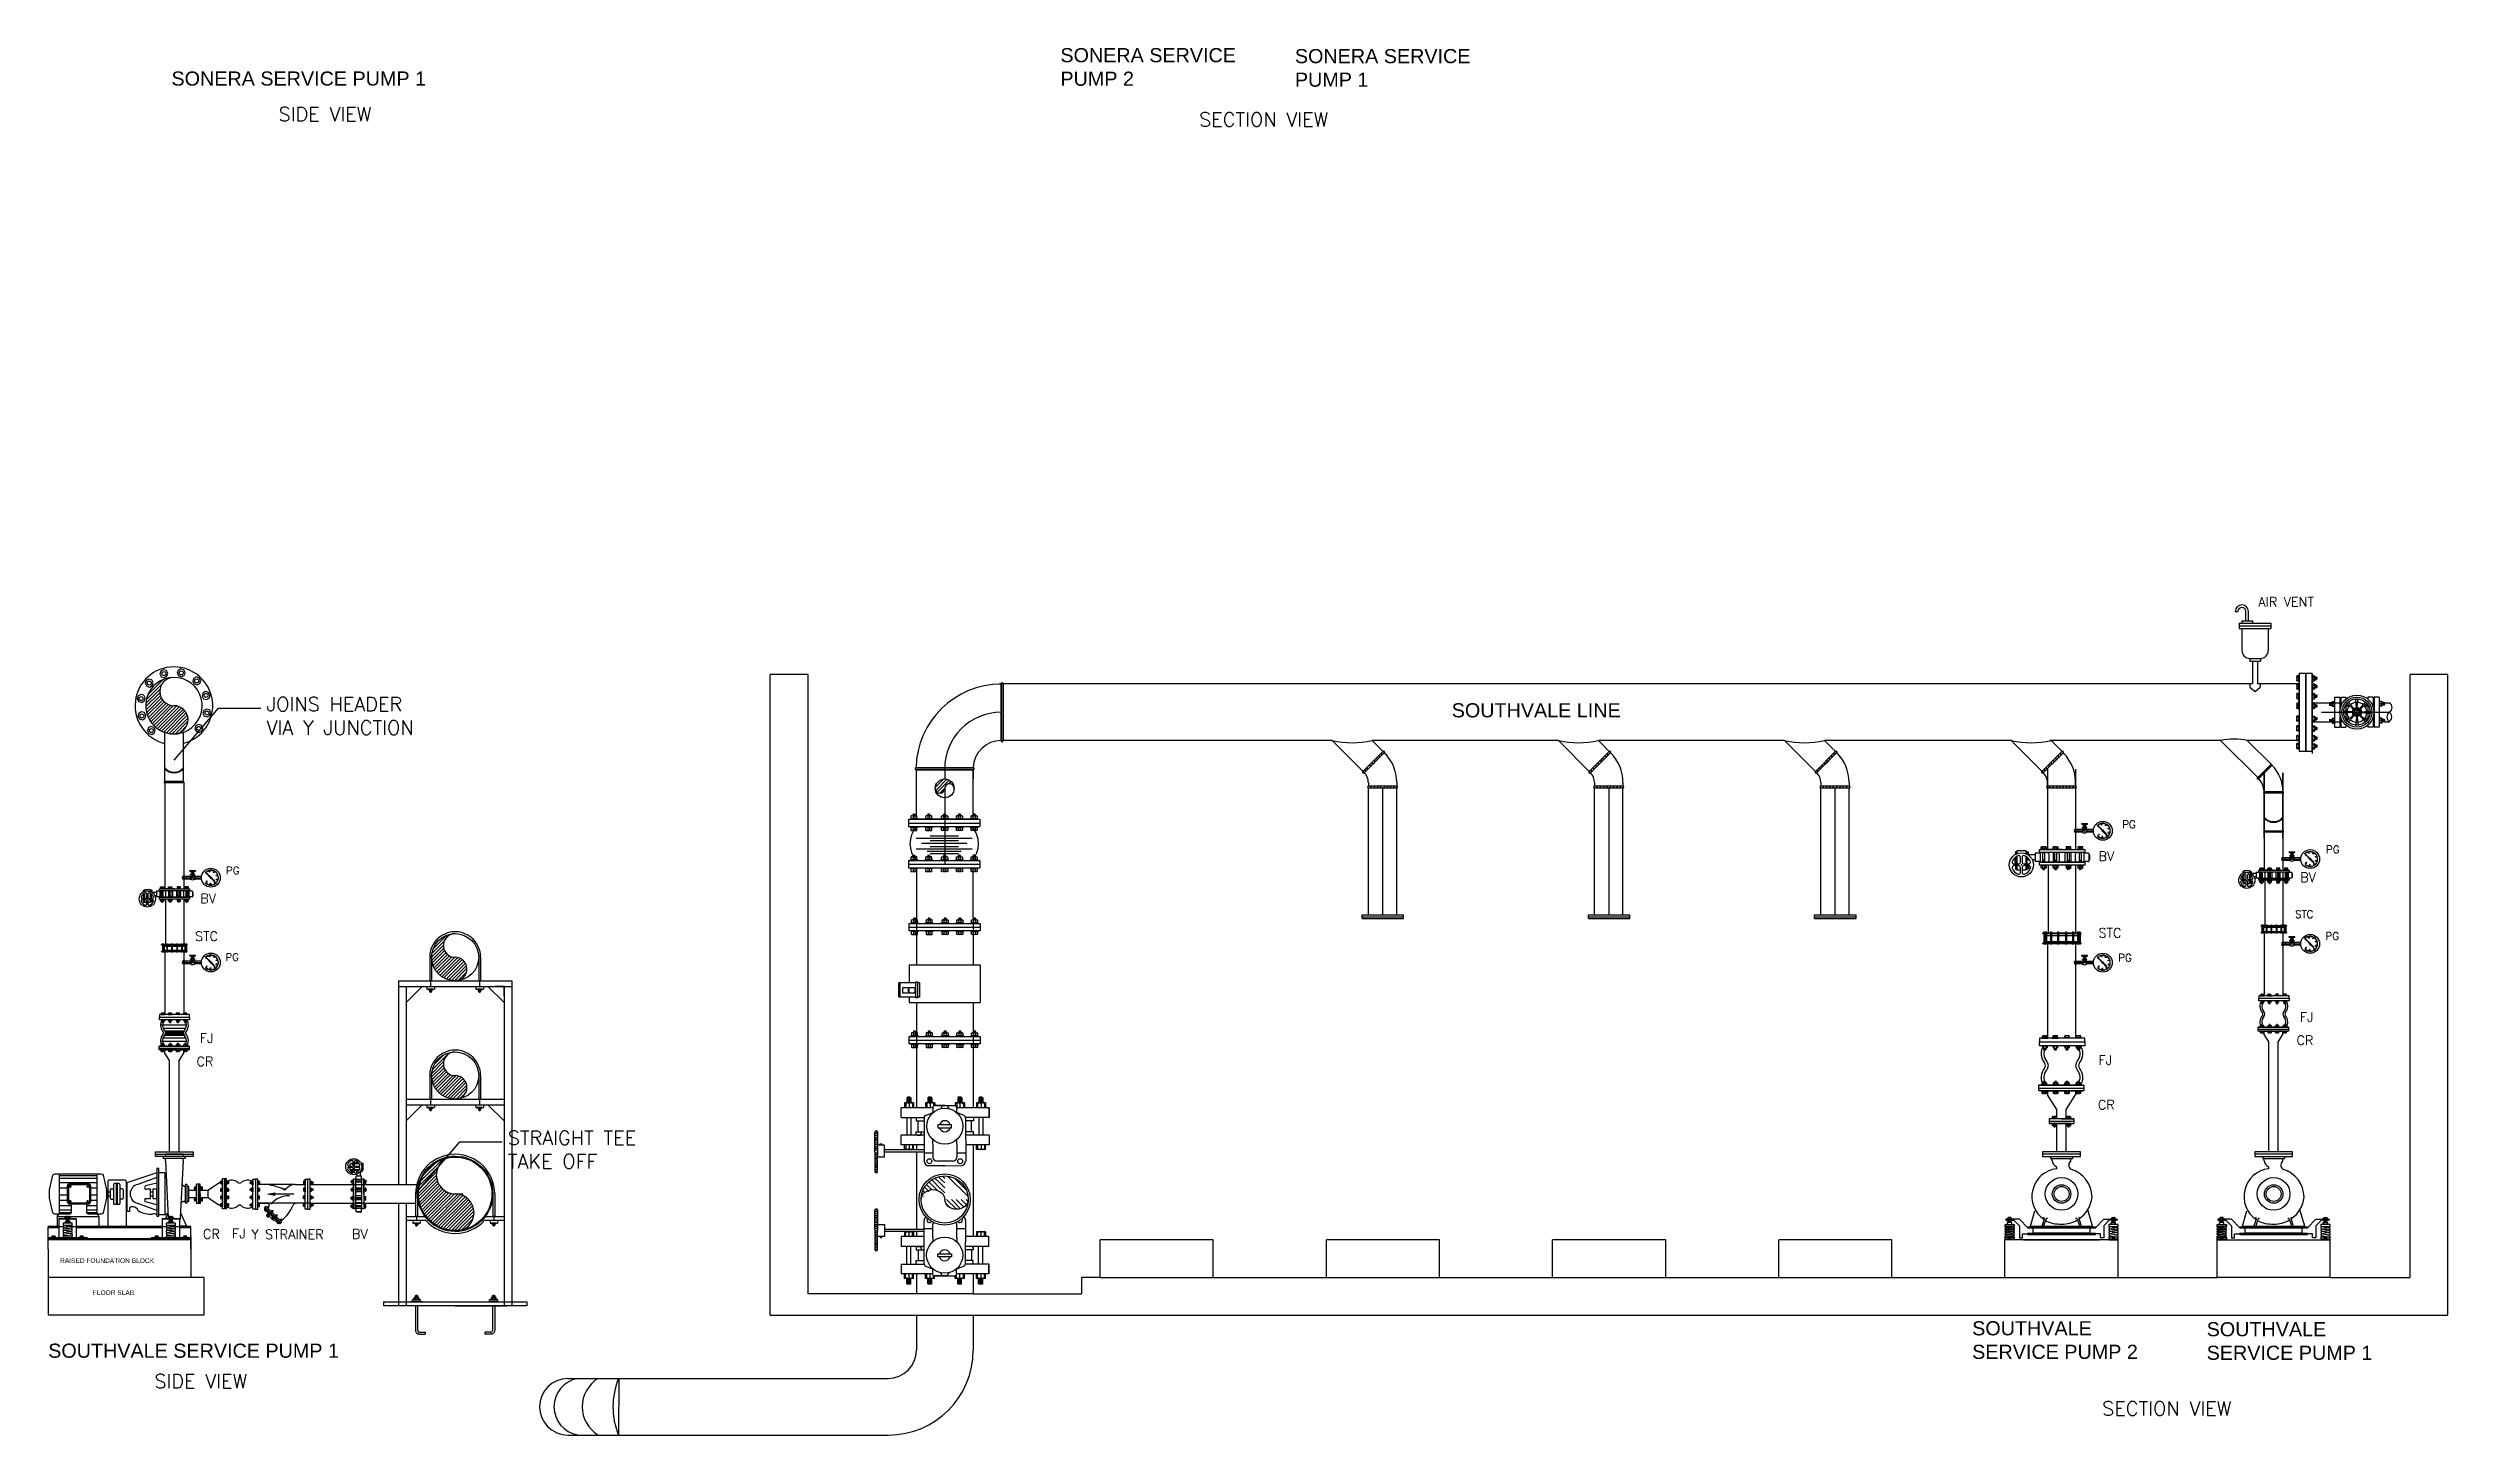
# Model space of a CAD drawing. Header units: inches. Extents: x 72601 to 92539, y -26779 to -15965.
# Drawn here: x 79807 to 92539, y -26779 to -19417 of the extents above; entities that cross this region are included whole.
import ezdxf
from ezdxf.enums import TextEntityAlignment as Align

# ---------------------------------------------------------------- set-up
doc = ezdxf.new("R2010")
doc.units = ezdxf.units.IN
doc.header["$MEASUREMENT"] = 0
for name, pattern in [('CENTERX2', [4, 2.5, -0.5, 0.5, -0.5]), ('DASHED2', [0.375, 0.25, -0.125]), ('HIDDEN', [0.375, 0.25, -0.125])]:
    doc.linetypes.add(name, pattern=pattern)
doc.layers.add('FENCE', color=1, linetype='Continuous')
doc.layers.add('M-X-BKGD', color=8, linetype='Continuous')
doc.styles.add('RomanS', font='romans.shx', dxfattribs={"width": 0.8})
doc.styles.add('SIMS', font='simplex.shx')
doc.styles.get("Standard").update_dxf_attribs({"font": 'arial.ttf'})
doc.dimstyles.get("Standard").update_dxf_attribs({"dimtxt": 0.18, "dimasz": 0.18, "dimexe": 0.18, "dimexo": 0.0625, "dimgap": 0.09, "dimtad": 0, "dimtih": 1, "dimtoh": 1, "dimdec": 4, "dimzin": 0, "dimdsep": 46, "dimtxsty": 'Standard', "dimcen": 0.09, "dimadec": 0, "dimazin": 0, "dimtfac": 1, "dimtdec": 4, "dimtofl": 0, "dimtmove": 0, "dimatfit": 3, "dimfxl": 1, "dimtolj": 1, "dimtzin": 0, "dimarcsym": 0})

# ---------------------------------------------------------------- blocks, each defined once
blk = doc.blocks.new('STC600')
for p, q in [((0, 763), (-10, 763)), ((-10, 732), (-10, 763)), ((-10, 755), (0, 755)), ((-10, 740), (0, 740)), ((-10, 732), (0, 732)), ((0, 728), (-10, 728)), ((-10, 697), (-10, 728)), ((-10, 720), (0, 720)), ((-10, 704), (0, 704)), ((-10, 697), (0, 697)), ((0, 628), (-10, 628)), ((-10, 597), (-10, 628)), ((-10, 621), (0, 621)), ((-10, 605), (0, 605)), ((-10, 597), (0, 597)), ((0, 780), (12, 780)), ((0, 0), (0, 780)), ((12, 0), (12, 780)), ((203, 756), (12, 756)), ((203, 740), (12, 740)), ((44, 726), (12, 726)), ((203, 720), (12, 720)), ((203, 704), (12, 704)), ((203, 621), (12, 621)), ((203, 605), (12, 605)), ((44, 726), (44, 720)), ((44, 704), (44, 621)), ((44, 605), (44, 478)), ((171, 726), (171, 720)), ((203, 726), (171, 726)), ((171, 704), (171, 621)), ((171, 605), (171, 478)), ((203, 780), (215, 780)), ((203, 0), (203, 780)), ((203, 720), (203, 726)), ((215, 0), (215, 780)), ((215, 763), (226, 763)), ((244, 755), (215, 755)), ((215, 755), (244, 755)), ((244, 740), (215, 740)), ((226, 732), (215, 732)), ((215, 728), (226, 728)), ((244, 720), (215, 720)), ((244, 704), (215, 704)), ((226, 697), (215, 697)), ((215, 628), (226, 628)), ((244, 621), (215, 621)), ((244, 605), (215, 605)), ((226, 597), (215, 597)), ((226, 732), (226, 763)), ((226, 697), (226, 728)), ((226, 597), (226, 628)), ((244, 755), (244, 740)), ((244, 720), (244, 704)), ((244, 621), (244, 605)), ((0, 485), (-10, 485)), ((-10, 454), (-10, 485)), ((-10, 477), (0, 477)), ((-10, 462), (0, 462)), ((-10, 454), (0, 454)), ((0, 326), (-10, 326)), ((-10, 295), (-10, 326)), ((-10, 318), (0, 318)), ((-10, 303), (0, 303)), ((-10, 295), (0, 295)), ((-10, 152), (-10, 183)), ((0, 183), (-10, 183)), ((-10, 175), (0, 175)), ((-10, 159), (0, 159)), ((-10, 152), (0, 152)), ((0, 83), (-10, 83)), ((-10, 52), (-10, 83)), ((-10, 76), (0, 76)), ((-10, 60), (0, 60)), ((-10, 52), (0, 52)), ((0, 48), (-10, 48)), ((-10, 17), (-10, 48)), ((-10, 40), (0, 40)), ((-10, 25), (0, 25)), ((-10, 17), (0, 17)), ((0, 0), (12, 0)), ((203, 478), (12, 478)), ((203, 462), (12, 462)), ((203, 318), (12, 318)), ((203, 302), (12, 302)), ((203, 175), (12, 175)), ((203, 159), (12, 159)), ((203, 76), (12, 76)), ((203, 60), (12, 60)), ((12, 54), (44, 54)), ((203, 40), (12, 40)), ((203, 24), (12, 24)), ((44, 462), (44, 318)), ((44, 302), (44, 175)), ((44, 159), (44, 76)), ((44, 60), (44, 54)), ((171, 462), (171, 318)), ((171, 302), (171, 175)), ((171, 159), (171, 76)), ((171, 60), (171, 54)), ((203, 54), (171, 54)), ((203, 0), (215, 0)), ((215, 485), (226, 485)), ((244, 477), (215, 477)), ((244, 462), (215, 462)), ((226, 454), (215, 454)), ((215, 326), (226, 326)), ((244, 318), (215, 318)), ((244, 303), (215, 303)), ((226, 295), (215, 295)), ((215, 183), (226, 183)), ((244, 175), (215, 175)), ((244, 159), (215, 159)), ((226, 152), (215, 152)), ((215, 83), (226, 83)), ((244, 76), (215, 76)), ((244, 60), (215, 60)), ((226, 52), (215, 52)), ((215, 48), (226, 48)), ((215, 40), (244, 40)), ((215, 24), (244, 24)), ((226, 17), (215, 17)), ((226, 454), (226, 485)), ((226, 295), (226, 326)), ((226, 152), (226, 183)), ((226, 52), (226, 83)), ((226, 17), (226, 48)), ((244, 477), (244, 462)), ((244, 318), (244, 303)), ((244, 175), (244, 159)), ((244, 76), (244, 60)), ((244, 40), (244, 24))]:
    blk.add_line(p, q)
at = {"linetype": 'HIDDEN', "ltscale": 25}
for p, q in [((44, 756), (44, 740)), ((44, 621), (44, 605)), ((171, 756), (171, 740)), ((171, 621), (171, 605)), ((44, 478), (44, 462)), ((44, 318), (44, 302)), ((44, 175), (44, 159)), ((44, 40), (44, 24)), ((171, 478), (171, 462)), ((171, 318), (171, 302)), ((171, 175), (171, 159)), ((171, 40), (171, 24))]:
    blk.add_line(p, q, dxfattribs=at)
at = {"ltscale": 0.1}
for p, q in [((44, 720), (44, 704)), ((44, 720), (44, 704)), ((44, 714), (171, 714)), ((171, 720), (171, 704)), ((171, 720), (171, 704)), ((44, 76), (44, 60)), ((44, 60), (44, 76)), ((44, 66), (171, 66)), ((171, 76), (171, 60)), ((171, 60), (171, 76))]:
    blk.add_line(p, q, dxfattribs=at)
blk = doc.blocks.new('pressuregauge')
at = {"color": 8}
for p, q in [((-0.036, 0.145), (-0.04, 0.145)), ((-0.037, 0.141), (-0.04, 0.141)), ((-0.035, 0.153), (-0.039, 0.154)), ((-0.037, 0.149), (-0.039, 0.15)), ((-0.034, 0.137), (-0.039, 0.136)), ((-0.035, 0.133), (-0.038, 0.132)), ((-0.035, 0.158), (-0.037, 0.159)), ((-0.032, 0.129), (-0.036, 0.127)), ((-0.031, 0.161), (-0.035, 0.163)), ((-0.031, 0.165), (-0.033, 0.167)), ((-0.031, 0.114), (-0.003, 0.143)), ((-0.031, 0.114), (-0.001, 0.141)), ((-0.027, 0.168), (-0.03, 0.17)), ((-0.025, 0.172), (-0.027, 0.174)), ((-0.021, 0.174), (-0.024, 0.177)), ((-0.018, 0.177), (-0.02, 0.179)), ((-0.014, 0.177), (-0.016, 0.181)), ((-0.011, 0.18), (-0.011, 0.183)), ((-0.006, 0.18), (-0.007, 0.184)), ((0.003, 0.145), (-0.003, 0.145)), ((0.003, 0.144), (-0.003, 0.144)), ((-0.002, 0.181), (-0.002, 0.184)), ((0.001, 0.148), (0.017, 0.164)), ((0.002, 0.181), (0.002, 0.184)), ((0.003, 0.145), (0.02, 0.161)), ((0.006, 0.181), (0.007, 0.184)), ((0.01, 0.178), (0.011, 0.183)), ((0.014, 0.179), (0.016, 0.181)), ((0.02, 0.161), (0.017, 0.164)), ((0.018, 0.176), (0.02, 0.179)), ((0.022, 0.174), (0.024, 0.177)), ((0.025, 0.171), (0.027, 0.174)), ((0.028, 0.169), (0.03, 0.17)), ((0.029, 0.164), (0.033, 0.167)), ((0.033, 0.162), (0.035, 0.163)), ((0.034, 0.157), (0.037, 0.159)), ((0.034, 0.133), (0.038, 0.132)), ((0.034, 0.129), (0.036, 0.128)), ((0.035, 0.141), (0.04, 0.141)), ((0.036, 0.154), (0.039, 0.154)), ((0.036, 0.149), (0.039, 0.15)), ((0.036, 0.137), (0.039, 0.136)), ((0.037, 0.145), (0.04, 0.145)), ((0, 0.047), (-0.039, 0.047)), ((-0.031, 0.125), (-0.034, 0.123)), ((-0.028, 0.122), (-0.031, 0.12)), ((-0.025, 0.12), (-0.028, 0.116)), ((0, -0.004), (0, 0.094)), ((0.025, 0.12), (0.028, 0.116)), ((0.029, 0.121), (0.031, 0.12)), ((0.031, 0.125), (0.034, 0.123))]:
    blk.add_line(p, q, dxfattribs=at)
for p, q in [((-0.035, 0.062), (-0.039, 0.062)), ((-0.039, 0.033), (-0.039, 0.062)), ((-0.035, 0.033), (-0.039, 0.033)), ((-0.035, 0.033), (-0.035, 0.062)), ((-0.029, 0.051), (-0.035, 0.051)), ((-0.029, 0.045), (-0.035, 0.045)), ((-0.029, 0.044), (-0.029, 0.051)), ((-0.029, 0.051), (-0.024, 0.051)), ((-0.029, 0.044), (-0.024, 0.044)), ((-0.026, 0.054), (-0.028, 0.054)), ((-0.025, 0.041), (-0.028, 0.041)), ((-0.024, 0.051), (-0.024, 0.051)), ((-0.024, 0.045), (-0.024, 0.051)), ((-0.024, 0.044), (-0.024, 0.051)), ((-0.024, 0.045), (-0.024, 0.045)), ((-0.021, 0.055), (-0.022, 0.054)), ((-0.022, 0.041), (-0.022, 0.054)), ((-0.022, 0.051), (-0.019, 0.051)), ((-0.022, 0.043), (-0.019, 0.043)), ((-0.021, 0.04), (-0.022, 0.041)), ((-0.019, 0.055), (-0.021, 0.055)), ((-0.019, 0.04), (-0.021, 0.04)), ((-0.019, 0.036), (-0.019, 0.059)), ((-0.016, 0.059), (-0.019, 0.059)), ((-0.016, 0.036), (-0.019, 0.036)), ((-0.016, 0.036), (-0.016, 0.059)), ((-0.008, 0.056), (-0.016, 0.056)), ((-0.008, 0.039), (-0.016, 0.039)), ((-0.008, 0.06), (0.008, 0.06)), ((-0.008, 0.058), (-0.008, 0.06)), ((-0.008, 0.058), (0.008, 0.058)), ((-0.008, 0.039), (-0.008, 0.056)), ((-0.008, 0.037), (0.008, 0.037)), ((-0.008, 0.035), (-0.008, 0.037)), ((-0.008, 0.035), (0.008, 0.035)), ((-0.007, 0.095), (-0.007, 0.06)), ((-0.007, 0.035), (-0.007, 0)), ((-0.007, 0.013), (0.007, 0.013)), ((0.007, 0.095), (0.007, 0.06)), ((0.007, 0.035), (0.007, 0)), ((0.008, 0.058), (0.008, 0.06)), ((0.008, 0.035), (0.008, 0.037))]:
    blk.add_line(p, q)
blk.add_circle((0, 0.144), 0.05)
for centre, radius in [((0, 0.144), 0.00278), ((-0.031, 0.114), 0.000463)]:
    blk.add_circle(centre, radius, dxfattribs=at)
for radius, start, end in [(0.0398, 315, 225), (0.00343, 70.726, 200.654), (0.00343, 246.9077, 16.8356)]:
    blk.add_arc((0, 0.144), radius, start, end, dxfattribs=at)
for centre, radius, start, end in [((-0.035, 0.062), 0.000636, 0, 90), ((-0.035, 0.033), 0.000636, 270, 0), ((-0.028, 0.052), 0.00171, 87.3451, 214.6492), ((-0.028, 0.043), 0.00171, 145.3508, 250.7556), ((-0.026, 0.052), 0.00171, 325.3508, 92.6549), ((-0.026, 0.043), 0.00171, 289.2444, 34.6492), ((-0.024, 0.053), 0.0021, 270, 345.2887), ((-0.024, 0.043), 0.0021, 14.7113, 90), ((0.002, 0.047), 0.0134, 131.437, 140.1121), ((0.002, 0.047), 0.0134, 220.071, 228.563), ((0, 0), 0.00812, 143.3884, 36.6116), ((0, 0), 0.00652, 180, 0), ((-0.002, 0.047), 0.0134, 311.437, 48.563)]:
    blk.add_arc(centre, radius, start, end)
at = {"color": 8, "style": 'RomanS', "width": 0.7}
for s, p in [('3', (-0.032, 0.137)), ('6', (-0.029, 0.16)), ('9', (-0.012, 0.174)), ('12', (0.01, 0.174)), ('15', (0.025, 0.164)), ('18', (0.031, 0.142)), ('0', (-0.022, 0.121)), ('21', (0.021, 0.122))]:
    blk.add_text(s, height=0.00602, rotation=360, dxfattribs=at).set_placement(p, align=Align.MIDDLE)
blk = doc.blocks.new('PUMP MAIN')
for p, q in [((84486, 10391), (84624, 10391)), ((84486, 10391), (84486, 10378)), ((84486, 10378), (84624, 10378)), ((84495, 10364), (84494, 10378)), ((84614, 10364), (84614, 10378)), ((84624, 10391), (84624, 10378)), ((84217, 9998), (84217, 10005)), ((84217, 9982), (84217, 9989)), ((84236, 10006), (84220, 10006)), ((84220, 9997), (84236, 9997)), ((84236, 9990), (84220, 9990)), ((84222, 9998), (84222, 10005)), ((84222, 9982), (84222, 9989)), ((84234, 10005), (84234, 9998)), ((84234, 9989), (84234, 9982)), ((84238, 9998), (84238, 10005)), ((84238, 9982), (84238, 9989)), ((84359, 9952), (84387, 10048)), ((84445, 9996), (84431, 9952)), ((84455, 9993), (84442, 9952)), ((84655, 9993), (84668, 9952)), ((84665, 9996), (84679, 9952)), ((84751, 9952), (84721, 10055)), ((84872, 9998), (84872, 10005)), ((84872, 9982), (84872, 9989)), ((84874, 10006), (84890, 10006)), ((84890, 9997), (84874, 9997)), ((84874, 9990), (84890, 9990)), ((84876, 10005), (84876, 9998)), ((84876, 9989), (84876, 9982)), ((84888, 9998), (84888, 10005)), ((84888, 9982), (84888, 9989)), ((84893, 9998), (84893, 10005)), ((84893, 9982), (84893, 9989)), ((84203, 9943), (84219, 9941)), ((84203, 9928), (84219, 9926)), ((84203, 9913), (84219, 9911)), ((84204, 9898), (84220, 9896)), ((84242, 9975), (84214, 9975)), ((84214, 9963), (84214, 9975)), ((84216, 9868), (84216, 9875)), ((84235, 9876), (84219, 9876)), ((84219, 9867), (84235, 9867)), ((84220, 9981), (84236, 9981)), ((84221, 9980), (84221, 9981)), ((84221, 9980), (84222, 9979)), ((84221, 9979), (84222, 9978)), ((84221, 9979), (84222, 9979)), ((84221, 9977), (84222, 9978)), ((84221, 9977), (84222, 9976)), ((84221, 9975), (84222, 9976)), ((84221, 9975), (84221, 9975)), ((84221, 9946), (84222, 9945)), ((84221, 9946), (84221, 9946)), ((84221, 9944), (84222, 9945)), ((84221, 9943), (84222, 9944)), ((84221, 9944), (84222, 9944)), ((84221, 9943), (84222, 9942)), ((84221, 9942), (84222, 9942)), ((84221, 9931), (84222, 9930)), ((84221, 9931), (84221, 9931)), ((84221, 9930), (84222, 9929)), ((84221, 9930), (84222, 9930)), ((84221, 9928), (84222, 9929)), ((84221, 9928), (84222, 9927)), ((84221, 9927), (84222, 9927)), ((84221, 9916), (84222, 9916)), ((84221, 9915), (84222, 9916)), ((84221, 9915), (84222, 9914)), ((84221, 9913), (84222, 9914)), ((84221, 9913), (84222, 9912)), ((84221, 9912), (84222, 9912)), ((84221, 9912), (84221, 9911)), ((84221, 9868), (84221, 9875)), ((84234, 9979), (84222, 9979)), ((84234, 9977), (84222, 9978)), ((84234, 9976), (84222, 9976)), ((84234, 9945), (84222, 9945)), ((84229, 9943), (84222, 9944)), ((84223, 9942), (84222, 9942)), ((84234, 9930), (84222, 9930)), ((84230, 9928), (84222, 9929)), ((84224, 9927), (84222, 9927)), ((84234, 9915), (84222, 9916)), ((84231, 9914), (84222, 9914)), ((84225, 9912), (84222, 9912)), ((84234, 9946), (84223, 9947)), ((84234, 9932), (84224, 9932)), ((84234, 9917), (84225, 9917)), ((84234, 9948), (84230, 9948)), ((84234, 9933), (84231, 9933)), ((84234, 9981), (84232, 9981)), ((84234, 9918), (84232, 9919)), ((84233, 9875), (84233, 9868)), ((84235, 9980), (84234, 9981)), ((84234, 9981), (84234, 9981)), ((84235, 9980), (84234, 9979)), ((84235, 9978), (84234, 9979)), ((84235, 9978), (84234, 9977)), ((84235, 9976), (84234, 9977)), ((84235, 9975), (84234, 9976)), ((84235, 9976), (84234, 9976)), ((84235, 9949), (84234, 9948)), ((84235, 9947), (84234, 9948)), ((84235, 9947), (84234, 9946)), ((84235, 9946), (84234, 9946)), ((84235, 9946), (84234, 9945)), ((84235, 9944), (84234, 9945)), ((84235, 9934), (84234, 9933)), ((84235, 9932), (84234, 9933)), ((84235, 9932), (84234, 9932)), ((84235, 9931), (84234, 9932)), ((84235, 9931), (84234, 9930)), ((84235, 9929), (84234, 9930)), ((84235, 9918), (84234, 9918)), ((84235, 9919), (84234, 9918)), ((84235, 9918), (84234, 9917)), ((84235, 9916), (84234, 9917)), ((84235, 9916), (84234, 9915)), ((84235, 9914), (84234, 9915)), ((84235, 9949), (84235, 9949)), ((84235, 9934), (84235, 9934)), ((84235, 9919), (84235, 9919)), ((84236, 9949), (84252, 9948)), ((84236, 9934), (84252, 9933)), ((84236, 9919), (84252, 9918)), ((84236, 9904), (84253, 9903)), ((84252, 9888), (84236, 9889)), ((84237, 9868), (84237, 9875)), ((84242, 9963), (84242, 9975)), ((84315, 9865), (84795, 9865)), ((84342, 9942), (84342, 9948)), ((84342, 9948), (84768, 9948)), ((84342, 9942), (84768, 9942)), ((84342, 9907), (84768, 9907)), ((84342, 9900), (84342, 9907)), ((84342, 9900), (84768, 9900)), ((84359, 9952), (84751, 9952)), ((84375, 9907), (84375, 9942)), ((84735, 9907), (84375, 9907)), ((84735, 9907), (84735, 9942)), ((84768, 9942), (84768, 9948)), ((84768, 9900), (84768, 9907)), ((84874, 9904), (84857, 9903)), ((84874, 9949), (84858, 9948)), ((84874, 9934), (84858, 9933)), ((84874, 9919), (84858, 9918)), ((84858, 9888), (84874, 9889)), ((84868, 9963), (84868, 9975)), ((84868, 9975), (84896, 9975)), ((84873, 9868), (84873, 9875)), ((84890, 9981), (84874, 9981)), ((84875, 9980), (84876, 9981)), ((84875, 9980), (84876, 9979)), ((84875, 9978), (84876, 9979)), ((84875, 9978), (84876, 9977)), ((84875, 9976), (84876, 9977)), ((84875, 9975), (84876, 9976)), ((84875, 9976), (84876, 9976)), ((84875, 9949), (84876, 9948)), ((84875, 9949), (84875, 9949)), ((84875, 9947), (84876, 9948)), ((84875, 9947), (84876, 9946)), ((84875, 9946), (84876, 9946)), ((84875, 9946), (84876, 9945)), ((84875, 9944), (84876, 9945)), ((84875, 9934), (84875, 9934)), ((84875, 9934), (84876, 9933)), ((84875, 9932), (84876, 9933)), ((84875, 9932), (84876, 9932)), ((84875, 9931), (84876, 9932)), ((84875, 9931), (84876, 9930)), ((84875, 9929), (84876, 9930)), ((84875, 9918), (84876, 9918)), ((84875, 9919), (84876, 9918)), ((84875, 9918), (84876, 9917)), ((84875, 9916), (84876, 9917)), ((84875, 9916), (84876, 9915)), ((84875, 9914), (84876, 9915)), ((84875, 9876), (84891, 9876)), ((84891, 9867), (84875, 9867)), ((84876, 9981), (84878, 9981)), ((84876, 9981), (84876, 9981)), ((84876, 9979), (84888, 9979)), ((84876, 9977), (84888, 9978)), ((84876, 9976), (84888, 9976)), ((84876, 9948), (84880, 9948)), ((84876, 9946), (84887, 9947)), ((84876, 9945), (84888, 9945)), ((84876, 9933), (84879, 9933)), ((84876, 9932), (84886, 9932)), ((84876, 9930), (84888, 9930)), ((84876, 9918), (84878, 9919)), ((84876, 9917), (84885, 9917)), ((84876, 9915), (84888, 9916)), ((84877, 9875), (84877, 9868)), ((84879, 9914), (84888, 9914)), ((84880, 9928), (84888, 9929)), ((84881, 9943), (84888, 9944)), ((84885, 9912), (84888, 9912)), ((84886, 9927), (84888, 9927)), ((84887, 9942), (84888, 9942)), ((84889, 9980), (84888, 9979)), ((84889, 9979), (84888, 9978)), ((84889, 9979), (84888, 9979)), ((84889, 9977), (84888, 9978)), ((84889, 9977), (84888, 9976)), ((84889, 9975), (84888, 9976)), ((84889, 9946), (84888, 9945)), ((84889, 9944), (84888, 9945)), ((84889, 9943), (84888, 9944)), ((84889, 9944), (84888, 9944)), ((84889, 9943), (84888, 9942)), ((84889, 9942), (84888, 9942)), ((84889, 9931), (84888, 9930)), ((84889, 9930), (84888, 9929)), ((84889, 9930), (84888, 9930)), ((84889, 9928), (84888, 9929)), ((84889, 9928), (84888, 9927)), ((84889, 9927), (84888, 9927)), ((84889, 9916), (84888, 9916)), ((84889, 9915), (84888, 9916)), ((84889, 9915), (84888, 9914)), ((84889, 9913), (84888, 9914)), ((84889, 9913), (84888, 9912)), ((84889, 9912), (84888, 9912)), ((84889, 9980), (84889, 9981)), ((84889, 9975), (84889, 9975)), ((84889, 9946), (84889, 9946)), ((84889, 9931), (84889, 9931)), ((84889, 9912), (84889, 9911)), ((84889, 9868), (84889, 9875)), ((84906, 9898), (84890, 9896)), ((84907, 9943), (84891, 9941)), ((84907, 9928), (84891, 9926)), ((84907, 9913), (84891, 9911)), ((84894, 9868), (84894, 9875)), ((84896, 9963), (84896, 9975))]:
    blk.add_line(p, q)
for points in [[(84342, 9942), (84289, 9995), (84204, 9995), (84204, 9990), (84254, 9990), (84289, 9954), (84289, 9879), (84309, 9879), (84309, 9904), (84342, 9904)], [(84768, 9942), (84821, 9995), (84906, 9995), (84906, 9990), (84856, 9990), (84821, 9954), (84821, 9879), (84801, 9879), (84801, 9904), (84768, 9904)]]:
    blk.add_lwpolyline(points)
for points in [[(84248, 9997), (84248, 9995), (84210, 9995), (84210, 9997)], [(84862, 9997), (84862, 9995), (84900, 9995), (84900, 9997)], [(84257, 9963), (84257, 9950), (84199, 9950), (84199, 9963)], [(84257, 9883), (84257, 9870), (84199, 9870), (84199, 9883)], [(84257, 9870), (84257, 9865), (84199, 9865), (84199, 9870)], [(84247, 9867), (84247, 9865), (84209, 9865), (84209, 9867)], [(84853, 9963), (84853, 9950), (84911, 9950), (84911, 9963)], [(84853, 9883), (84853, 9870), (84911, 9870), (84911, 9883)], [(84853, 9870), (84853, 9865), (84911, 9865), (84911, 9870)], [(84863, 9867), (84863, 9865), (84901, 9865), (84901, 9867)]]:
    blk.add_lwpolyline(points, close=True)
for points in [[(84241, 9950), (84205, 9943, -0.656367), (84199, 9950)], [(84869, 9950), (84905, 9943, 0.656367), (84911, 9950)]]:
    blk.add_lwpolyline(points, format="xyb")
for points in [[(84253, 9938), (84205, 9928, -1.001057), (84203, 9938), (84251, 9948, -1.001015)], [(84253, 9923), (84205, 9913, -1.001057), (84203, 9923), (84251, 9933, -1.001015)], [(84253, 9908), (84205, 9898, -1.001057), (84203, 9908), (84251, 9918, -1.001015)], [(84253, 9893), (84205, 9883, -1.001057), (84203, 9893), (84251, 9903, -1.001015)], [(84857, 9938), (84905, 9928, 1.001057), (84907, 9938), (84859, 9948, 1.001015)], [(84857, 9923), (84905, 9913, 1.001057), (84907, 9923), (84859, 9933, 1.001015)], [(84857, 9908), (84905, 9898, 1.001057), (84907, 9908), (84859, 9918, 1.001015)], [(84857, 9893), (84905, 9883, 1.001057), (84907, 9893), (84859, 9903, 1.001015)]]:
    blk.add_lwpolyline(points, format="xyb", close=True)
for radius in [103, 58.5, 47.1]:
    blk.add_circle((84555, 10155), radius)
for centre, radius, start, end in [((84544, 10139), 176, 96.9255, 235.7497), ((84547, 10373), 52.4, 189.3044, 241.7281), ((84518, 10320), 7.76, 303.9544, 56.0456), ((84635, 10337), 34.5, 126.0695, 228.3449), ((84562, 10133), 185, 0.3028, 74.4939), ((84220, 10002), 3.48, 45.0088, 134.9912), ((84220, 10000), 3.48, 225.0088, 314.9912), ((84220, 9986), 3.48, 45.0088, 134.9912), ((84228, 9990), 15.9, 69.2913, 110.7087), ((84228, 10013), 15.9, 249.2913, 290.7087), ((84228, 9974), 15.9, 69.2913, 110.7087), ((84236, 10002), 3.47, 44.9141, 135.0859), ((84236, 10000), 3.47, 224.9141, 315.0859), ((84236, 9986), 3.47, 44.9141, 135.0859), ((84435, 10000), 11.2, 336.5811, 49.1689), ((84544, 10156), 191, 241.6313, 273.3611), ((84464, 9992), 9.07, 76.3265, 170.9387), ((84559, 10158), 193, 268.948, 300.2335), ((84646, 9992), 9.07, 9.0613, 103.6735), ((84562, 10153), 186, 303.4296, 354.1995), ((84675, 10000), 11.2, 130.8311, 203.4189), ((84874, 10002), 3.47, 44.9141, 135.0859), ((84874, 10000), 3.47, 224.9141, 315.0859), ((84874, 9986), 3.47, 44.9141, 135.0859), ((84882, 9990), 15.9, 69.2913, 110.7087), ((84882, 10013), 15.9, 249.2913, 290.7087), ((84882, 9974), 15.9, 69.2913, 110.7087), ((84890, 10002), 3.48, 45.0088, 134.9912), ((84890, 10000), 3.48, 225.0088, 314.9912), ((84890, 9986), 3.48, 45.0088, 134.9912), ((84219, 9873), 3.48, 45.0088, 134.9912), ((84219, 9871), 3.48, 225.0088, 314.9912), ((84220, 9984), 3.48, 225.0088, 314.9912), ((84227, 9860), 15.9, 69.2913, 110.7087), ((84227, 9883), 15.9, 249.2913, 290.7087), ((84228, 9997), 15.9, 249.2913, 290.7087), ((84235, 9873), 3.47, 44.9141, 135.0859), ((84235, 9871), 3.47, 224.9141, 315.0859), ((84236, 9984), 3.47, 224.9141, 315.0859), ((84252, 9883), 5, 0, 90), ((84858, 9883), 5, 90, 180), ((84874, 9984), 3.47, 224.9141, 315.0859), ((84875, 9873), 3.47, 44.9141, 135.0859), ((84875, 9871), 3.47, 224.9141, 315.0859), ((84882, 9997), 15.9, 249.2913, 290.7087), ((84883, 9860), 15.9, 69.2913, 110.7087), ((84883, 9883), 15.9, 249.2913, 290.7087), ((84890, 9984), 3.48, 225.0088, 314.9912), ((84891, 9873), 3.48, 45.0088, 134.9912), ((84891, 9871), 3.48, 225.0088, 314.9912)]:
    blk.add_arc(centre, radius, start, end)

msp = doc.modelspace()

# ---------------------------------------------------------------- hatches: boundary and pattern name
at = {"layer": 'M-X-BKGD'}
h = msp.add_hatch(dxfattribs=at)
h.set_pattern_fill('ANSI31', color=256, scale=100)
h.set_pattern_definition([(45, (-40520.95, -145705.62), (-8.8388348, 8.8388348), [])])
h.paths.add_polyline_path([(80475, -22908, -1), (80475, -22758, 0.767327), (80400, -23038, 0.131653), (80475, -23058, 1)])
h = msp.add_hatch(dxfattribs=at)
h.set_pattern_fill('ANSI31', color=256, scale=66.7)
h.set_pattern_definition([(45, (22015.115, -31558.748), (-5.8955028, 5.8955028), [])])
h.paths.add_polyline_path([(80426, -23237, 0.361193), (80426, -23242, 0.448765), (80526, -23242, 0.361193), (80526, -23237, -0.485951)])
h = msp.add_hatch(dxfattribs=at)
h.set_pattern_fill('ANSI31', color=256, scale=100)
h.set_pattern_definition([(45, (7059.378, -35708.158), (-8.8388348, 8.8388348), [])])
h.paths.add_polyline_path([(84514, -23347, 0.986582), (84564, -23347), (84564, -23347, -1.000006), (84614, -23347, 1.000003)])
h = msp.add_hatch(dxfattribs=at)
h.set_pattern_fill('ANSI31', color=256, scale=66.7)
h.set_pattern_definition([(45, (33152.6045, -31820.943), (-5.8955028, 5.8955028), [])])
h.paths.add_polyline_path([(91564, -23499, 0.361193), (91564, -23504, 0.448765), (91664, -23504, 0.361193), (91664, -23499, -0.485951)])
h = msp.add_hatch(dxfattribs=at)
h.set_pattern_fill('ANSI31', color=256, scale=100)
h.set_pattern_definition([(45, (-17753.236, -30658.236), (-8.8388348, 8.8388348), [])])
h.paths.add_polyline_path([(82010, -25689, 0.797755), (81967, -25499, -0.797722), (81923, -25309, 0.350006), (81772, -25499, 0.481449)])
h.paths.add_polyline_path([(81967, -24746, 0.414214), (81842, -24871, 0.414214), (81967, -24996, 1), (81967, -24871, -1)])
h.paths.add_polyline_path([(81967, -24368, 1), (81967, -24243, -1), (81967, -24118, 0.414214), (81842, -24243, 0.414214)])
h = msp.add_hatch(dxfattribs=at)
h.set_pattern_fill('ANSI31', color=256)
h.set_pattern_definition([(45, (7059.37806, -35708.15788), (-0.08838834765, 0.08838834765), [])])
h.paths.add_polyline_path([(84326, -24379), (84320, -24379), (84320, -24455), (84326, -24455)])
h = msp.add_hatch(dxfattribs=at)
h.set_pattern_fill('ANSI31', color=256, scale=147.058676, angle=450, style=0)
h.set_pattern_definition([(135, (102361.338, -136254.258), (-12.9982734, -12.9982734), [])])
edge = h.paths.add_edge_path()
edge.add_arc((84564, -25529), 125, 0, 90, ccw=False)
edge.add_ellipse((84627, -25529), major_axis=(-62.5, 0), ratio=0.835274, start_angle=0, end_angle=180, ccw=False)
edge.add_line((84564, -25529), (84564, -25404))
edge = h.paths.add_edge_path()
edge.add_ellipse((84502, -25529), major_axis=(-62.5, 0), ratio=0.835274, start_angle=180, end_angle=360)
edge.add_arc((84564, -25529), 125, -270, -180.3299, ccw=False)
edge.add_line((84564, -25404), (84564, -25528))
h = msp.add_hatch(dxfattribs=at)
h.set_pattern_fill('DOTS', color=256, scale=19.534313, angle=180, style=0)
h.set_pattern_definition([(360, (60220.8035, -10754.9549), (0.610447286, -1.22089457), [0, -1.22089457])])
h.paths.add_polyline_path([(81011, -25494), (80974, -25501), (81011, -25507)])

# ---------------------------------------------------------------- linework, layer by layer
for p, q in [((91411, -22408), (91425, -22408)), ((91467, -22457), (91467, -22408)), ((91481, -22457), (91481, -22408)), ((91432, -22471), (91600, -22471)), ((91432, -22471), (91432, -22499)), ((91432, -22485), (91600, -22485)), ((91432, -22499), (91600, -22499)), ((91446, -22457), (91502, -22457)), ((91446, -22457), (91446, -22471)), ((91446, -22471), (91502, -22471)), ((91446, -22499), (91446, -22615)), ((91502, -22457), (91502, -22471)), ((91586, -22499), (91586, -22615)), ((91600, -22471), (91600, -22499)), ((91488, -22657), (91488, -22671)), ((91488, -22657), (91544, -22657)), ((91544, -22657), (91544, -22671)), ((80327, -22774), (80323, -22790)), ((80323, -22790), (80331, -22804)), ((80342, -22767), (80327, -22774)), ((80357, -22771), (80342, -22767)), ((80365, -22785), (80357, -22771)), ((80360, -22801), (80365, -22785)), ((80405, -22725), (80401, -22740)), ((80401, -22740), (80408, -22755)), ((80420, -22717), (80405, -22725)), ((80408, -22755), (80424, -22759)), ((80435, -22722), (80420, -22717)), ((80424, -22759), (80438, -22751)), ((80443, -22736), (80435, -22722)), ((80438, -22751), (80443, -22736)), ((80498, -22721), (80493, -22736)), ((80493, -22736), (80501, -22750)), ((80512, -22713), (80498, -22721)), ((80501, -22750), (80516, -22755)), ((80527, -22717), (80512, -22713)), ((80516, -22755), (80531, -22747)), ((80535, -22732), (80527, -22717)), ((80531, -22747), (80535, -22732)), ((80579, -22763), (80575, -22779)), ((80575, -22779), (80583, -22793)), ((80594, -22755), (80579, -22763)), ((80609, -22760), (80594, -22755)), ((80598, -22798), (80613, -22790)), ((80617, -22774), (80609, -22760)), ((80613, -22790), (80617, -22774)), ((83639, -26143), (83639, -22743)), ((83839, -22743), (83639, -22743)), ((83839, -26029), (83839, -22743)), ((91488, -22671), (91544, -22671)), ((91502, -22671), (91502, -22793)), ((91529, -22671), (91529, -22793)), ((91737, -22753), (91737, -22774)), ((91747, -22750), (91738, -22750)), ((91738, -22756), (91747, -22756)), ((91747, -22771), (91738, -22771)), ((91747, -22777), (91738, -22777)), ((91785, -22737), (91750, -22737)), ((91750, -22737), (91750, -23149)), ((91819, -22737), (91785, -22737)), ((91785, -22737), (91785, -23149)), ((91785, -23149), (91785, -22737)), ((91819, -23149), (91819, -22737)), ((91819, -22943), (91819, -22737)), ((91819, -22737), (91819, -22840)), ((91819, -22744), (91819, -23161)), ((91822, -22749), (91831, -22749)), ((91822, -22756), (91831, -22756)), ((91831, -22770), (91822, -22770)), ((91822, -22777), (91831, -22777)), ((91833, -22774), (91833, -22752)), ((91833, -22756), (91833, -22757)), ((91833, -22756), (91834, -22757)), ((91833, -22769), (91834, -22757)), ((91833, -22770), (91833, -22769)), ((91834, -22770), (91833, -22769)), ((91834, -22756), (91834, -22757)), ((91834, -22756), (91835, -22757)), ((91834, -22770), (91835, -22769)), ((91836, -22756), (91835, -22757)), ((91835, -22769), (91835, -22757)), ((91835, -22770), (91835, -22769)), ((91835, -22770), (91836, -22769)), ((91836, -22756), (91837, -22757)), ((91836, -22769), (91837, -22757)), ((91837, -22770), (91836, -22769)), ((91838, -22756), (91837, -22757)), ((91837, -22770), (91838, -22769)), ((91838, -22756), (91838, -22757)), ((91839, -22756), (91838, -22757)), ((91838, -22769), (91838, -22757)), ((91839, -22770), (91838, -22769)), ((91839, -22756), (91840, -22757)), ((91839, -22770), (91840, -22769)), ((91841, -22756), (91840, -22757)), ((91840, -22769), (91840, -22757)), ((91840, -22770), (91841, -22769)), ((91840, -22770), (91840, -22769)), ((91841, -22756), (91841, -22757)), ((91842, -22756), (91841, -22757)), ((91841, -22769), (91841, -22757)), ((91842, -22770), (91841, -22769)), ((91842, -22756), (91844, -22759)), ((91842, -22770), (91843, -22769)), ((91843, -22769), (91843, -22757)), ((91843, -22769), (91844, -22766)), ((91844, -22759), (91844, -22766)), ((92339, -25943), (92339, -22743)), ((92539, -22743), (92339, -22743)), ((92539, -26143), (92539, -22743)), ((80285, -22856), (80280, -22872)), ((80280, -22872), (80288, -22886)), ((80299, -22849), (80285, -22856)), ((80288, -22886), (80304, -22891)), ((80315, -22853), (80299, -22849)), ((80304, -22891), (80318, -22883)), ((80322, -22867), (80315, -22853)), ((80318, -22883), (80322, -22867)), ((80331, -22804), (80346, -22809)), ((80346, -22809), (80360, -22801)), ((80583, -22793), (80598, -22798)), ((80629, -22841), (80625, -22857)), ((80625, -22857), (80632, -22871)), ((80643, -22833), (80629, -22841)), ((80632, -22871), (80648, -22876)), ((80659, -22838), (80643, -22833)), ((80648, -22876), (80662, -22868)), ((80667, -22852), (80659, -22838)), ((80662, -22868), (80667, -22852)), ((91502, -22793), (84854, -22793)), ((84864, -23093), (84864, -22793)), ((91488, -22793), (91488, -22809)), ((91502, -22793), (91488, -22793)), ((91488, -22809), (91516, -22832)), ((91516, -22832), (91543, -22809)), ((91737, -22793), (91529, -22793)), ((91543, -22793), (91529, -22793)), ((91543, -22793), (91543, -22809)), ((91737, -22796), (91737, -22817)), ((91737, -22847), (91737, -22868)), ((91737, -22898), (91737, -22920)), ((91747, -22793), (91738, -22793)), ((91738, -22799), (91747, -22799)), ((91747, -22814), (91738, -22814)), ((91747, -22820), (91738, -22820)), ((91747, -22844), (91738, -22844)), ((91738, -22850), (91747, -22850)), ((91747, -22865), (91738, -22865)), ((91747, -22871), (91738, -22871)), ((91747, -22895), (91738, -22895)), ((91738, -22902), (91747, -22902)), ((91747, -22916), (91738, -22916)), ((91785, -22793), (91785, -23093)), ((91819, -22840), (91819, -22943)), ((91819, -22879), (91819, -23007)), ((91819, -22943), (91819, -22892)), ((91821, -22893), (91969, -22893)), ((91822, -22792), (91831, -22792)), ((91822, -22799), (91831, -22799)), ((91831, -22813), (91822, -22813)), ((91822, -22819), (91831, -22819)), ((91822, -22844), (91831, -22844)), ((91822, -22850), (91831, -22850)), ((91831, -22864), (91822, -22864)), ((91822, -22871), (91831, -22871)), ((91822, -22895), (91831, -22895)), ((91822, -22901), (91831, -22901)), ((91831, -22916), (91822, -22916)), ((91833, -22816), (91833, -22795)), ((91833, -22799), (91833, -22799)), ((91833, -22799), (91834, -22800)), ((91833, -22812), (91834, -22800)), ((91833, -22813), (91833, -22812)), ((91834, -22813), (91833, -22812)), ((91833, -22868), (91833, -22847)), ((91833, -22851), (91833, -22851)), ((91833, -22851), (91834, -22852)), ((91833, -22863), (91834, -22852)), ((91833, -22864), (91833, -22863)), ((91834, -22864), (91833, -22863)), ((91833, -22919), (91833, -22898)), ((91833, -22902), (91833, -22902)), ((91833, -22902), (91834, -22903)), ((91833, -22915), (91834, -22903)), ((91833, -22916), (91833, -22915)), ((91834, -22916), (91833, -22915)), ((91834, -22799), (91834, -22800)), ((91834, -22799), (91835, -22800)), ((91834, -22813), (91835, -22812)), ((91834, -22851), (91834, -22852)), ((91834, -22851), (91835, -22852)), ((91834, -22864), (91835, -22863)), ((91834, -22902), (91834, -22903)), ((91834, -22902), (91835, -22903)), ((91834, -22916), (91835, -22915)), ((91836, -22799), (91835, -22800)), ((91835, -22812), (91835, -22800)), ((91835, -22813), (91835, -22812)), ((91835, -22813), (91836, -22812)), ((91836, -22851), (91835, -22852)), ((91835, -22863), (91835, -22852)), ((91835, -22864), (91835, -22863)), ((91835, -22864), (91836, -22863)), ((91836, -22902), (91835, -22903)), ((91835, -22915), (91835, -22903)), ((91835, -22916), (91835, -22915)), ((91835, -22916), (91836, -22915)), ((91836, -22799), (91837, -22800)), ((91836, -22812), (91837, -22800)), ((91837, -22813), (91836, -22812)), ((91836, -22851), (91837, -22852)), ((91836, -22863), (91837, -22852)), ((91837, -22864), (91836, -22863)), ((91836, -22902), (91837, -22903)), ((91836, -22915), (91837, -22903)), ((91837, -22916), (91836, -22915)), ((91838, -22799), (91837, -22800)), ((91837, -22813), (91838, -22812)), ((91838, -22851), (91837, -22852)), ((91837, -22864), (91838, -22863)), ((91838, -22902), (91837, -22903)), ((91837, -22916), (91838, -22915)), ((91838, -22799), (91838, -22800)), ((91839, -22799), (91838, -22800)), ((91838, -22812), (91838, -22800)), ((91839, -22813), (91838, -22812)), ((91838, -22851), (91838, -22852)), ((91839, -22851), (91838, -22852)), ((91838, -22863), (91838, -22852)), ((91839, -22865), (91838, -22863)), ((91838, -22902), (91838, -22903)), ((91839, -22902), (91838, -22903)), ((91838, -22915), (91838, -22903)), ((91839, -22916), (91838, -22915)), ((91839, -22799), (91840, -22800)), ((91839, -22813), (91840, -22812)), ((91839, -22851), (91840, -22852)), ((91839, -22865), (91840, -22863)), ((91839, -22902), (91840, -22903)), ((91839, -22916), (91840, -22915)), ((91841, -22799), (91840, -22800)), ((91840, -22812), (91840, -22800)), ((91840, -22813), (91841, -22812)), ((91840, -22813), (91840, -22812)), ((91841, -22851), (91840, -22852)), ((91840, -22863), (91840, -22852)), ((91840, -22864), (91841, -22863)), ((91840, -22864), (91840, -22863)), ((91841, -22902), (91840, -22903)), ((91840, -22915), (91840, -22903)), ((91840, -22916), (91841, -22915)), ((91840, -22916), (91840, -22915)), ((91841, -22799), (91841, -22800)), ((91842, -22799), (91841, -22800)), ((91841, -22812), (91841, -22800)), ((91842, -22813), (91841, -22812)), ((91841, -22851), (91841, -22852)), ((91842, -22851), (91841, -22852)), ((91841, -22863), (91841, -22852)), ((91842, -22864), (91841, -22863)), ((91841, -22902), (91841, -22903)), ((91842, -22902), (91841, -22903)), ((91841, -22915), (91841, -22903)), ((91842, -22916), (91841, -22915)), ((91842, -22799), (91844, -22802)), ((91842, -22813), (91843, -22812)), ((91842, -22851), (91844, -22853)), ((91842, -22864), (91843, -22863)), ((91842, -22902), (91844, -22905)), ((91842, -22916), (91843, -22915)), ((91843, -22812), (91843, -22800)), ((91843, -22812), (91844, -22809)), ((91843, -22863), (91843, -22851)), ((91843, -22863), (91844, -22861)), ((91843, -22915), (91843, -22903)), ((91843, -22915), (91844, -22912)), ((91844, -22802), (91844, -22809)), ((91844, -22853), (91844, -22861)), ((91844, -22905), (91844, -22912)), ((91869, -22893), (91910, -22893)), ((91911, -22891), (91910, -22893)), ((91910, -22893), (91910, -22903)), ((91910, -22893), (91910, -22903)), ((91911, -22905), (91910, -22903)), ((91911, -22891), (91924, -22891)), ((91911, -22891), (91911, -22905)), ((91911, -22905), (91924, -22905)), ((91913, -22891), (91913, -22905)), ((91915, -22891), (91915, -22905)), ((91917, -22891), (91917, -22905)), ((91919, -22891), (91919, -22905)), ((91920, -22891), (91920, -22905)), ((91922, -22891), (91922, -22905)), ((91924, -22885), (91924, -22911)), ((91924, -22885), (91938, -22885)), ((91924, -22911), (91938, -22911)), ((91927, -22888), (91938, -22888)), ((91927, -22898), (91938, -22898)), ((91927, -22907), (91938, -22907)), ((91938, -22862), (91938, -23022)), ((91938, -22862), (91966, -22862)), ((91966, -22862), (91966, -23022)), ((91970, -22873), (91966, -22873)), ((91970, -22862), (91970, -22913)), ((91970, -22862), (91970, -22913)), ((91970, -22862), (91998, -22862)), ((91998, -22862), (91998, -22873)), ((91998, -22905), (91998, -22938)), ((91998, -22907), (92009, -22907)), ((92012, -22911), (91998, -22911)), ((92037, -22926), (92006, -22899)), ((92012, -22904), (92012, -22911)), ((92040, -22923), (92013, -22893)), ((92054, -22917), (92051, -22877)), ((92056, -22893), (92056, -22993)), ((92058, -22917), (92061, -22877)), ((92073, -22923), (92099, -22893)), ((92075, -22926), (92106, -22899)), ((92100, -22904), (92100, -22911)), ((92100, -22911), (92114, -22911)), ((92114, -22907), (92103, -22907)), ((92114, -22862), (92114, -22873)), ((92142, -22862), (92114, -22862)), ((92114, -22903), (92114, -22938)), ((92142, -22862), (92142, -22913)), ((92142, -22862), (92142, -22913)), ((92142, -22873), (92147, -22873)), ((92147, -22862), (92147, -23022)), ((92175, -22862), (92147, -22862)), ((92175, -22862), (92175, -23022)), ((92188, -22885), (92175, -22885)), ((92185, -22888), (92175, -22888)), ((92185, -22898), (92175, -22898)), ((92185, -22907), (92175, -22907)), ((92188, -22911), (92175, -22911)), ((92188, -22885), (92188, -22911)), ((92201, -22891), (92188, -22891)), ((92201, -22905), (92188, -22905)), ((92190, -22891), (92190, -22905)), ((92192, -22891), (92192, -22905)), ((92194, -22891), (92194, -22905)), ((92195, -22891), (92195, -22905)), ((92197, -22891), (92197, -22905)), ((92199, -22891), (92199, -22905)), ((92201, -22891), (92201, -22905)), ((92201, -22891), (92203, -22893)), ((92201, -22905), (92203, -22903)), ((92203, -22893), (92203, -22903)), ((92203, -22893), (92203, -22903)), ((92203, -22893), (92228, -22893)), ((80289, -22949), (80284, -22964)), ((80284, -22964), (80292, -22978)), ((80303, -22941), (80289, -22949)), ((80292, -22978), (80308, -22983)), ((80319, -22945), (80303, -22941)), ((80308, -22983), (80322, -22975)), ((80326, -22960), (80319, -22945)), ((80322, -22975), (80326, -22960)), ((80339, -23026), (80334, -23042)), ((80334, -23042), (80342, -23056)), ((80353, -23019), (80339, -23026)), ((80368, -23023), (80353, -23019)), ((80376, -23037), (80368, -23023)), ((80372, -23053), (80376, -23037)), ((80591, -23015), (80586, -23031)), ((80586, -23031), (80594, -23045)), ((80605, -23008), (80591, -23015)), ((80594, -23045), (80609, -23050)), ((80620, -23012), (80605, -23008)), ((80609, -23050), (80624, -23042)), ((80628, -23026), (80620, -23012)), ((80624, -23042), (80628, -23026)), ((80633, -22933), (80629, -22949)), ((80629, -22949), (80636, -22963)), ((80647, -22926), (80633, -22933)), ((80636, -22963), (80652, -22968)), ((80663, -22930), (80647, -22926)), ((80652, -22968), (80666, -22960)), ((80671, -22944), (80663, -22930)), ((80666, -22960), (80671, -22944)), ((91737, -22988), (91737, -22967)), ((91737, -23039), (91737, -23018)), ((91747, -22923), (91738, -22923)), ((91747, -22964), (91738, -22964)), ((91747, -22970), (91738, -22970)), ((91738, -22984), (91747, -22984)), ((91747, -22991), (91738, -22991)), ((91747, -23015), (91738, -23015)), ((91747, -23021), (91738, -23021)), ((91738, -23036), (91747, -23036)), ((91747, -23042), (91738, -23042)), ((91819, -23149), (91819, -22943)), ((91819, -22943), (91819, -23046)), ((91819, -22943), (91819, -22995)), ((91819, -23046), (91819, -22995)), ((91819, -23080), (91819, -23029)), ((91821, -22993), (91969, -22993)), ((91822, -22922), (91831, -22922)), ((91822, -22964), (91831, -22964)), ((91831, -22970), (91822, -22970)), ((91822, -22985), (91831, -22985)), ((91822, -22991), (91831, -22991)), ((91822, -23015), (91831, -23015)), ((91831, -23022), (91822, -23022)), ((91822, -23036), (91831, -23036)), ((91822, -23043), (91831, -23043)), ((91833, -22967), (91833, -22988)), ((91834, -22970), (91833, -22971)), ((91833, -22971), (91833, -22971)), ((91833, -22971), (91834, -22983)), ((91833, -22984), (91834, -22983)), ((91833, -22984), (91833, -22984)), ((91833, -23018), (91833, -23040)), ((91833, -23022), (91833, -23023)), ((91834, -23022), (91833, -23023)), ((91833, -23023), (91834, -23035)), ((91833, -23036), (91833, -23035)), ((91833, -23036), (91834, -23035)), ((91834, -22970), (91835, -22971)), ((91834, -22984), (91834, -22983)), ((91834, -22984), (91835, -22983)), ((91834, -23022), (91835, -23023)), ((91834, -23036), (91834, -23035)), ((91834, -23036), (91835, -23035)), ((91835, -22970), (91835, -22971)), ((91835, -22970), (91836, -22971)), ((91835, -22971), (91835, -22983)), ((91836, -22984), (91835, -22983)), ((91835, -23022), (91835, -23023)), ((91835, -23022), (91836, -23023)), ((91835, -23023), (91835, -23035)), ((91836, -23036), (91835, -23035)), ((91837, -22970), (91836, -22971)), ((91836, -22971), (91837, -22983)), ((91836, -22984), (91837, -22983)), ((91837, -23022), (91836, -23023)), ((91836, -23023), (91837, -23035)), ((91836, -23036), (91837, -23035)), ((91837, -22970), (91838, -22971)), ((91838, -22984), (91837, -22983)), ((91837, -23022), (91838, -23023)), ((91838, -23036), (91837, -23035)), ((91839, -22970), (91838, -22971)), ((91838, -22971), (91838, -22983)), ((91838, -22984), (91838, -22983)), ((91839, -22984), (91838, -22983)), ((91839, -23022), (91838, -23023)), ((91838, -23023), (91838, -23035)), ((91838, -23036), (91838, -23035)), ((91839, -23036), (91838, -23035)), ((91839, -22970), (91840, -22971)), ((91839, -22984), (91840, -22983)), ((91839, -23022), (91840, -23023)), ((91839, -23036), (91840, -23035)), ((91840, -22970), (91841, -22971)), ((91840, -22970), (91840, -22971)), ((91840, -22971), (91840, -22983)), ((91841, -22984), (91840, -22983)), ((91840, -23022), (91841, -23023)), ((91840, -23022), (91840, -23023)), ((91840, -23023), (91840, -23035)), ((91841, -23036), (91840, -23035)), ((91842, -22970), (91841, -22971)), ((91841, -22971), (91841, -22983)), ((91841, -22984), (91841, -22983)), ((91842, -22984), (91841, -22983)), ((91842, -23022), (91841, -23023)), ((91841, -23023), (91841, -23035)), ((91841, -23036), (91841, -23035)), ((91842, -23036), (91841, -23035)), ((91842, -22970), (91843, -22971)), ((91842, -22984), (91844, -22982)), ((91842, -23022), (91843, -23023)), ((91842, -23036), (91844, -23033)), ((91843, -22971), (91843, -22984)), ((91843, -22971), (91844, -22974)), ((91843, -23023), (91843, -23035)), ((91843, -23023), (91844, -23026)), ((91844, -22982), (91844, -22974)), ((91844, -23033), (91844, -23026)), ((91869, -22943), (92218, -22943)), ((91869, -22943), (91969, -22943)), ((91869, -22943), (91969, -22943)), ((91869, -22993), (91910, -22993)), ((91911, -22981), (91910, -22982)), ((91910, -22982), (91910, -22992)), ((91910, -22982), (91910, -22992)), ((91911, -22994), (91910, -22992)), ((91911, -22981), (91924, -22981)), ((91911, -22981), (91911, -22994)), ((91911, -22994), (91924, -22994)), ((91913, -22981), (91913, -22994)), ((91915, -22981), (91915, -22994)), ((91917, -22981), (91917, -22994)), ((91919, -22981), (91919, -22994)), ((91920, -22981), (91920, -22994)), ((91922, -22981), (91922, -22994)), ((91924, -22974), (91938, -22974)), ((91924, -22974), (91924, -23001)), ((91924, -23001), (91938, -23001)), ((91927, -22978), (91938, -22978)), ((91927, -22987), (91938, -22987)), ((91927, -22997), (91938, -22997)), ((91938, -23022), (91966, -23022)), ((91970, -23012), (91966, -23012)), ((91970, -22971), (91970, -23022)), ((91970, -22971), (91970, -23022)), ((91970, -23022), (91998, -23022)), ((92031, -22941), (91990, -22938)), ((92031, -22944), (91990, -22947)), ((91998, -22947), (91998, -22982)), ((92012, -22974), (91998, -22974)), ((91998, -22978), (92009, -22978)), ((91998, -23012), (91998, -23022)), ((92037, -22959), (92006, -22986)), ((92012, -22974), (92012, -22981)), ((92040, -22962), (92013, -22992)), ((92054, -22968), (92051, -23008)), ((92058, -22968), (92061, -23008)), ((92073, -22962), (92099, -22992)), ((92075, -22959), (92106, -22986)), ((92081, -22941), (92122, -22938)), ((92081, -22944), (92122, -22947)), ((92100, -22974), (92114, -22974)), ((92100, -22974), (92100, -22981)), ((92114, -22978), (92103, -22978)), ((92114, -22947), (92114, -22981)), ((92114, -23012), (92114, -23022)), ((92142, -23022), (92114, -23022)), ((92142, -22971), (92142, -23022)), ((92142, -22971), (92142, -23022)), ((92142, -23012), (92147, -23012)), ((92175, -23022), (92147, -23022)), ((92175, -22943), (92228, -22943)), ((92188, -22974), (92175, -22974)), ((92185, -22978), (92175, -22978)), ((92185, -22987), (92175, -22987)), ((92185, -22997), (92175, -22997)), ((92188, -23001), (92175, -23001)), ((92188, -22974), (92188, -23001)), ((92201, -22981), (92188, -22981)), ((92201, -22994), (92188, -22994)), ((92190, -22981), (92190, -22994)), ((92192, -22981), (92192, -22994)), ((92194, -22981), (92194, -22994)), ((92195, -22981), (92195, -22994)), ((92197, -22981), (92197, -22994)), ((92199, -22981), (92199, -22994)), ((92201, -22981), (92203, -22982)), ((92201, -22981), (92201, -22994)), ((92201, -22994), (92203, -22992)), ((92202, -22993), (92228, -22993)), ((92203, -22982), (92203, -22992)), ((92203, -22982), (92203, -22992)), ((80342, -23056), (80357, -23061)), ((80357, -23061), (80372, -23053)), ((80426, -23237), (80426, -23050)), ((80426, -23237), (80426, -23131)), ((80526, -23237), (80526, -23049)), ((86620, -23093), (84862, -23093)), ((86620, -23093), (86791, -23264)), ((86889, -23151), (86783, -23257)), ((86896, -23158), (86790, -23264)), ((86832, -23093), (86897, -23158)), ((87820, -23093), (86832, -23093)), ((87820, -23093), (87991, -23264)), ((88089, -23151), (87983, -23257)), ((88096, -23158), (87990, -23264)), ((88032, -23093), (88097, -23158)), ((89020, -23093), (88032, -23093)), ((89020, -23093), (89191, -23264)), ((89289, -23151), (89183, -23257)), ((89296, -23158), (89190, -23264)), ((89232, -23093), (89297, -23158)), ((90222, -23093), (89232, -23093)), ((90222, -23093), (90393, -23264)), ((90491, -23151), (90385, -23257)), ((90499, -23158), (90392, -23264)), ((91333, -23093), (90427, -23093)), ((90434, -23093), (90499, -23158)), ((91333, -23093), (91535, -23295)), ((91474, -23093), (91606, -23224)), ((91737, -23093), (91474, -23093)), ((91737, -23091), (91737, -23070)), ((91737, -23134), (91737, -23112)), ((91747, -23066), (91738, -23066)), ((91747, -23073), (91738, -23073)), ((91738, -23087), (91747, -23087)), ((91747, -23094), (91738, -23094)), ((91747, -23109), (91738, -23109)), ((91747, -23116), (91738, -23116)), ((91738, -23130), (91747, -23130)), ((91747, -23137), (91738, -23137)), ((91750, -23149), (91785, -23149)), ((91785, -23149), (91819, -23149)), ((91819, -23149), (91819, -23046)), ((91819, -23097), (91819, -23046)), ((91819, -23123), (91819, -23080)), ((91819, -23097), (91819, -23149)), ((91819, -23149), (91819, -23097)), ((91822, -23067), (91831, -23067)), ((91831, -23073), (91822, -23073)), ((91822, -23088), (91831, -23088)), ((91822, -23094), (91831, -23094)), ((91822, -23110), (91831, -23110)), ((91831, -23116), (91822, -23116)), ((91822, -23131), (91831, -23131)), ((91822, -23137), (91831, -23137)), ((91833, -23070), (91833, -23091)), ((91834, -23073), (91833, -23074)), ((91833, -23074), (91833, -23074)), ((91833, -23074), (91834, -23086)), ((91833, -23087), (91834, -23086)), ((91833, -23087), (91833, -23087)), ((91833, -23113), (91833, -23134)), ((91833, -23116), (91833, -23117)), ((91834, -23116), (91833, -23117)), ((91833, -23117), (91834, -23129)), ((91833, -23130), (91834, -23129)), ((91833, -23130), (91833, -23130)), ((91834, -23073), (91835, -23074)), ((91834, -23087), (91834, -23086)), ((91834, -23087), (91835, -23086)), ((91834, -23116), (91835, -23117)), ((91834, -23130), (91834, -23129)), ((91834, -23130), (91835, -23129)), ((91835, -23073), (91835, -23074)), ((91835, -23073), (91836, -23074)), ((91835, -23074), (91835, -23086)), ((91836, -23087), (91835, -23086)), ((91835, -23116), (91835, -23117)), ((91835, -23116), (91836, -23117)), ((91835, -23117), (91835, -23129)), ((91836, -23130), (91835, -23129)), ((91837, -23073), (91836, -23074)), ((91836, -23074), (91837, -23086)), ((91836, -23087), (91837, -23086)), ((91837, -23116), (91836, -23117)), ((91836, -23117), (91837, -23129)), ((91836, -23130), (91837, -23129)), ((91837, -23073), (91838, -23074)), ((91838, -23087), (91837, -23086)), ((91837, -23116), (91838, -23117)), ((91838, -23130), (91837, -23129)), ((91839, -23073), (91838, -23074)), ((91838, -23074), (91838, -23086)), ((91838, -23087), (91838, -23086)), ((91839, -23087), (91838, -23086)), ((91839, -23116), (91838, -23117)), ((91838, -23117), (91838, -23129)), ((91838, -23130), (91838, -23129)), ((91839, -23130), (91838, -23129)), ((91839, -23073), (91840, -23074)), ((91839, -23087), (91840, -23086)), ((91839, -23116), (91840, -23117)), ((91839, -23130), (91840, -23129)), ((91840, -23073), (91841, -23074)), ((91840, -23073), (91840, -23074)), ((91840, -23074), (91840, -23086)), ((91841, -23087), (91840, -23086)), ((91840, -23116), (91841, -23117)), ((91840, -23116), (91840, -23117)), ((91840, -23117), (91840, -23129)), ((91841, -23130), (91840, -23129)), ((91842, -23073), (91841, -23074)), ((91841, -23074), (91841, -23086)), ((91841, -23087), (91841, -23086)), ((91842, -23087), (91841, -23086)), ((91842, -23116), (91841, -23117)), ((91841, -23117), (91841, -23129)), ((91841, -23130), (91841, -23129)), ((91842, -23130), (91841, -23129)), ((91842, -23073), (91843, -23074)), ((91842, -23087), (91844, -23085)), ((91842, -23116), (91843, -23117)), ((91842, -23130), (91844, -23127)), ((91843, -23074), (91843, -23087)), ((91843, -23074), (91844, -23077)), ((91843, -23117), (91843, -23130)), ((91843, -23117), (91844, -23120)), ((91844, -23085), (91844, -23077)), ((91844, -23127), (91844, -23120)), ((80426, -23311), (80426, -23242)), ((80526, -23311), (80526, -23242)), ((84412, -23248), (84412, -23492)), ((84564, -23243), (84564, -23297)), ((84716, -23248), (84716, -23297)), ((84716, -23297), (84716, -23248)), ((84716, -23483), (84716, -23297)), ((86837, -23218), (86854, -23200)), ((88037, -23218), (88054, -23200)), ((89237, -23218), (89254, -23200)), ((90414, -23245), (90414, -23672)), ((90439, -23218), (90456, -23200)), ((90564, -23245), (90564, -23672)), ((91600, -23221), (91529, -23291)), ((91604, -23225), (91534, -23296)), ((91535, -23295), (91606, -23224)), ((91564, -23609), (91564, -23264)), ((91564, -23265), (91564, -23781)), ((91664, -23568), (91664, -23265)), ((91664, -23265), (91664, -23781)), ((80526, -23311), (80426, -23311)), ((80526, -23318), (80426, -23318)), ((80426, -23318), (80426, -23881)), ((80527, -23318), (80527, -23881)), ((84564, -23347), (84564, -23750)), ((86812, -23315), (86812, -23335)), ((86962, -23335), (86812, -23335)), ((86812, -24018), (86812, -23345)), ((86962, -23345), (86812, -23345)), ((86889, -24018), (86889, -23345)), ((86962, -23315), (86962, -23335)), ((86962, -24018), (86962, -23345)), ((88012, -23315), (88012, -23335)), ((88162, -23335), (88012, -23335)), ((88012, -24018), (88012, -23345)), ((88162, -23345), (88012, -23345)), ((88089, -24018), (88089, -23345)), ((88162, -23315), (88162, -23335)), ((88162, -24018), (88162, -23345)), ((89212, -23315), (89212, -23335)), ((89362, -23335), (89212, -23335)), ((89212, -24018), (89212, -23345)), ((89362, -23345), (89212, -23345)), ((89289, -24018), (89289, -23345)), ((89362, -23315), (89362, -23335)), ((89362, -24018), (89362, -23345)), ((90564, -23335), (90414, -23335)), ((90564, -23345), (90414, -23345)), ((91564, -23365), (91664, -23365)), ((91664, -23365), (91564, -23365)), ((91664, -23372), (91564, -23372)), ((91664, -23609), (91664, -23421)), ((84716, -23511), (84412, -23511)), ((84700, -23508), (84700, -23511)), ((91564, -23609), (91564, -23503)), ((91564, -23574), (91564, -23504)), ((91664, -23574), (91664, -23504)), ((84413, -23611), (84709, -23611)), ((84413, -23668), (84710, -23668)), ((84441, -23637), (84682, -23637)), ((84471, -23680), (84652, -23680)), ((84487, -23599), (84637, -23599)), ((84487, -23623), (84637, -23623)), ((84487, -23655), (84637, -23655)), ((90246, -23682), (90252, -23682)), ((90246, -23696), (90246, -23682)), ((90252, -23679), (90252, -23693)), ((90299, -23679), (90252, -23679)), ((90299, -23679), (90299, -23693)), ((90305, -23682), (90299, -23682)), ((90305, -23682), (90305, -23696)), ((90492, -23672), (90417, -23672)), ((91664, -23574), (91564, -23574)), ((91664, -23580), (91564, -23580)), ((84414, -23789), (84414, -24284)), ((84414, -23789), (84414, -24284)), ((84487, -23692), (84637, -23692)), ((84700, -23727), (84700, -23730)), ((84714, -23789), (84715, -24283)), ((84714, -23789), (84715, -24283)), ((90243, -23713), (90243, -23748)), ((90246, -23748), (90246, -23710)), ((90246, -23778), (90246, -23757)), ((90246, -23778), (90252, -23778)), ((90252, -23707), (90252, -23748)), ((90252, -23757), (90252, -23781)), ((90271, -23781), (90252, -23781)), ((90299, -23781), (90280, -23781)), ((90299, -23707), (90299, -23748)), ((90299, -23757), (90299, -23781)), ((90305, -23778), (90299, -23778)), ((90305, -23710), (90305, -23748)), ((90320, -23727), (90305, -23727)), ((90305, -23757), (90305, -23778)), ((90349, -23699), (90314, -23699)), ((90349, -23727), (90334, -23727)), ((90349, -23693), (90349, -23734)), ((90376, -23691), (90350, -23691)), ((90376, -23735), (90350, -23735)), ((90376, -23688), (90376, -23738)), ((90607, -23688), (90376, -23688)), ((90389, -23695), (90389, -23732)), ((90419, -23754), (90419, -24116)), ((90421, -23695), (90421, -23732)), ((90444, -23695), (90444, -23732)), ((90476, -23695), (90476, -23732)), ((90507, -23695), (90507, -23732)), ((90539, -23695), (90539, -23732)), ((90562, -23695), (90562, -23732)), ((90564, -23754), (90564, -24116)), ((90594, -23695), (90594, -23732)), ((90607, -23688), (90607, -23738)), ((90633, -23691), (90607, -23691)), ((90633, -23735), (90607, -23735)), ((90634, -23693), (90634, -23734)), ((90637, -23698), (90634, -23698)), ((90637, -23728), (90634, -23728)), ((90638, -23699), (90638, -23727)), ((91450, -23808), (91450, -23831)), ((91452, -23787), (91456, -23787)), ((91452, -23797), (91452, -23787)), ((91452, -23831), (91452, -23806)), ((91456, -23785), (91456, -23795)), ((91487, -23785), (91456, -23785)), ((91456, -23804), (91456, -23831)), ((91487, -23785), (91487, -23795)), ((91491, -23787), (91487, -23787)), ((91487, -23804), (91487, -23831)), ((91491, -23787), (91491, -23797)), ((91491, -23806), (91491, -23831)), ((91521, -23799), (91497, -23799)), ((91539, -23794), (91521, -23794)), ((91521, -23794), (91521, -23822)), ((91539, -23791), (91539, -23825)), ((91692, -23791), (91539, -23791)), ((91547, -23796), (91547, -23820)), ((91616, -23781), (91566, -23781)), ((91568, -23796), (91568, -23820)), ((91584, -23771), (91585, -23770)), ((91584, -23778), (91584, -23771)), ((91584, -23796), (91584, -23820)), ((91585, -23770), (91601, -23770)), ((91590, -23779), (91590, -23772)), ((91596, -23772), (91596, -23779)), ((91601, -23770), (91602, -23771)), ((91602, -23771), (91602, -23778)), ((91605, -23796), (91605, -23820)), ((91626, -23796), (91626, -23820)), ((91630, -23770), (91630, -23771)), ((91646, -23770), (91630, -23770)), ((91630, -23771), (91630, -23778)), ((91636, -23772), (91636, -23779)), ((91641, -23779), (91641, -23772)), ((91647, -23771), (91646, -23770)), ((91647, -23778), (91647, -23771)), ((91647, -23796), (91647, -23820)), ((91663, -23796), (91663, -23820)), ((91673, -23770), (91672, -23771)), ((91672, -23771), (91672, -23778)), ((91689, -23770), (91673, -23770)), ((91678, -23772), (91678, -23779)), ((91683, -23779), (91683, -23772)), ((91684, -23796), (91684, -23820)), ((91689, -23771), (91689, -23770)), ((91689, -23778), (91689, -23771)), ((91692, -23791), (91692, -23825)), ((91710, -23794), (91692, -23794)), ((91711, -23794), (91711, -23822)), ((91713, -23798), (91711, -23798)), ((91713, -23799), (91713, -23817)), ((80312, -23908), (80312, -23931)), ((80314, -23887), (80319, -23887)), ((80314, -23897), (80314, -23887)), ((80314, -23931), (80314, -23906)), ((80319, -23885), (80319, -23895)), ((80349, -23885), (80319, -23885)), ((80319, -23904), (80319, -23931)), ((80349, -23885), (80349, -23895)), ((80354, -23887), (80349, -23887)), ((80349, -23904), (80349, -23931)), ((80354, -23887), (80354, -23897)), ((80354, -23906), (80354, -23931)), ((80364, -23917), (80354, -23917)), ((80383, -23899), (80359, -23899)), ((80383, -23917), (80373, -23917)), ((80383, -23894), (80383, -23922)), ((80401, -23893), (80384, -23893)), ((80401, -23922), (80384, -23922)), ((80401, -23891), (80401, -23925)), ((80555, -23891), (80401, -23891)), ((80410, -23896), (80410, -23920)), ((80478, -23881), (80428, -23881)), ((80430, -23935), (80430, -24176)), ((80431, -23896), (80431, -23920)), ((80446, -23896), (80446, -23920)), ((80468, -23896), (80468, -23920)), ((80488, -23896), (80488, -23920)), ((80510, -23896), (80510, -23920)), ((80525, -23896), (80525, -23920)), ((80527, -23935), (80527, -24176)), ((80547, -23896), (80547, -23920)), ((80555, -23891), (80555, -23925)), ((80572, -23893), (80555, -23893)), ((80572, -23922), (80555, -23922)), ((80573, -23894), (80573, -23922)), ((80575, -23898), (80573, -23898)), ((80575, -23918), (80573, -23918)), ((80576, -23899), (80576, -23917)), ((91452, -23851), (91452, -23838)), ((91452, -23851), (91456, -23851)), ((91456, -23838), (91456, -23853)), ((91469, -23853), (91456, -23853)), ((91487, -23853), (91474, -23853)), ((91487, -23838), (91487, -23853)), ((91491, -23851), (91487, -23851)), ((91501, -23817), (91491, -23817)), ((91491, -23838), (91491, -23851)), ((91521, -23817), (91511, -23817)), ((91539, -23823), (91521, -23823)), ((91567, -23835), (91567, -24077)), ((91664, -23835), (91664, -24077)), ((91710, -23823), (91692, -23823)), ((91713, -23818), (91711, -23818)), ((80314, -23951), (80314, -23938)), ((80314, -23951), (80319, -23951)), ((80319, -23938), (80319, -23953)), ((80331, -23953), (80319, -23953)), ((80349, -23953), (80337, -23953)), ((80349, -23938), (80349, -23953)), ((80354, -23951), (80349, -23951)), ((80354, -23938), (80354, -23951)), ((84703, -24060), (84703, -24064)), ((86779, -24018), (86999, -24018)), ((86779, -24038), (86779, -24018)), ((86779, -24028), (86999, -24028)), ((86779, -24038), (86999, -24038)), ((86999, -24038), (86999, -24018)), ((87979, -24018), (88199, -24018)), ((87979, -24038), (87979, -24018)), ((87979, -24028), (88199, -24028)), ((87979, -24038), (88199, -24038)), ((88199, -24038), (88199, -24018)), ((89179, -24018), (89399, -24018)), ((89179, -24038), (89179, -24018)), ((89179, -24028), (89399, -24028)), ((89179, -24038), (89399, -24038)), ((89399, -24038), (89399, -24018)), ((84564, -24083), (84714, -24083)), ((90414, -24172), (90414, -24670)), ((90564, -24172), (90564, -24670)), ((91564, -24114), (91564, -24446)), ((91664, -24114), (91664, -24446)), ((80426, -24214), (80426, -24546)), ((80527, -24214), (80527, -24546)), ((81832, -24243), (81832, -24368)), ((81842, -24243), (81842, -24368)), ((82092, -24243), (82092, -24368)), ((82102, -24243), (82102, -24368)), ((84376, -24284), (84753, -24283)), ((84376, -24284), (84376, -24379)), ((84753, -24283), (84753, -24483)), ((81667, -24368), (81667, -25449)), ((81667, -24368), (82267, -24368)), ((81667, -24398), (82267, -24398)), ((81707, -24398), (81707, -25449)), ((81707, -24398), (81757, -24398)), ((81707, -24398), (81707, -24448)), ((81707, -24484), (81792, -24398)), ((81817, -24398), (81817, -24413)), ((81817, -24413), (81857, -24413)), ((81829, -24415), (81829, -24420)), ((81843, -24421), (81831, -24421)), ((81842, -24368), (81832, -24368)), ((81832, -24415), (81832, -24420)), ((81833, -24421), (81833, -24421)), ((81833, -24421), (81833, -24422)), ((81840, -24421), (81833, -24422)), ((81833, -24422), (81833, -24422)), ((81833, -24422), (81833, -24423)), ((81840, -24422), (81833, -24423)), ((81833, -24423), (81833, -24423)), ((81833, -24423), (81833, -24424)), ((81840, -24423), (81833, -24424)), ((81833, -24424), (81833, -24424)), ((81833, -24424), (81833, -24425)), ((81840, -24424), (81833, -24425)), ((81833, -24425), (81833, -24425)), ((81833, -24425), (81833, -24425)), ((81833, -24426), (81833, -24425)), ((81840, -24425), (81833, -24425)), ((81833, -24426), (81833, -24426)), ((81833, -24427), (81833, -24426)), ((81840, -24426), (81833, -24426)), ((81840, -24427), (81833, -24427)), ((81833, -24427), (81834, -24428)), ((81834, -24428), (81839, -24428)), ((81837, -24368), (81837, -24398)), ((81840, -24427), (81839, -24428)), ((81841, -24421), (81840, -24421)), ((81841, -24422), (81840, -24421)), ((81841, -24423), (81840, -24422)), ((81841, -24422), (81840, -24422)), ((81841, -24424), (81840, -24423)), ((81841, -24423), (81840, -24423)), ((81841, -24424), (81840, -24424)), ((81841, -24425), (81840, -24424)), ((81841, -24426), (81840, -24425)), ((81841, -24425), (81840, -24425)), ((81841, -24427), (81840, -24426)), ((81841, -24426), (81840, -24426)), ((81841, -24427), (81840, -24427)), ((81841, -24420), (81841, -24415)), ((81845, -24415), (81845, -24420)), ((81857, -24398), (81857, -24413)), ((82077, -24398), (82077, -24413)), ((82077, -24413), (82117, -24413)), ((82089, -24415), (82089, -24420)), ((82103, -24421), (82091, -24421)), ((82102, -24368), (82092, -24368)), ((82092, -24415), (82092, -24420)), ((82093, -24421), (82093, -24421)), ((82093, -24421), (82093, -24422)), ((82100, -24421), (82093, -24422)), ((82093, -24422), (82093, -24422)), ((82093, -24422), (82093, -24423)), ((82100, -24422), (82093, -24423)), ((82093, -24423), (82093, -24423)), ((82093, -24423), (82093, -24424)), ((82100, -24423), (82093, -24424)), ((82093, -24424), (82093, -24424)), ((82093, -24424), (82093, -24425)), ((82100, -24424), (82093, -24425)), ((82093, -24425), (82093, -24425)), ((82093, -24425), (82093, -24425)), ((82093, -24426), (82093, -24425)), ((82100, -24425), (82093, -24425)), ((82093, -24426), (82093, -24426)), ((82093, -24427), (82093, -24426)), ((82100, -24426), (82093, -24426)), ((82100, -24427), (82093, -24427)), ((82093, -24427), (82094, -24428)), ((82094, -24428), (82099, -24428)), ((82097, -24368), (82097, -24398)), ((82100, -24427), (82099, -24428)), ((82101, -24421), (82100, -24421)), ((82101, -24422), (82100, -24421)), ((82101, -24423), (82100, -24422)), ((82101, -24422), (82100, -24422)), ((82101, -24424), (82100, -24423)), ((82101, -24423), (82100, -24423)), ((82101, -24424), (82100, -24424)), ((82101, -24425), (82100, -24424)), ((82101, -24426), (82100, -24425)), ((82101, -24425), (82100, -24425)), ((82101, -24427), (82100, -24426)), ((82101, -24426), (82100, -24426)), ((82101, -24427), (82100, -24427)), ((82101, -24420), (82101, -24415)), ((82105, -24415), (82105, -24420)), ((82117, -24398), (82117, -24413)), ((82141, -24398), (82227, -24484)), ((82227, -24398), (82177, -24398)), ((82227, -24398), (82227, -26093)), ((82227, -24398), (82227, -24448)), ((82227, -24448), (82227, -24398)), ((82267, -24368), (82267, -26093)), ((84411, -24379), (84320, -24379)), ((84320, -24379), (84320, -24455)), ((84326, -24379), (84326, -24455)), ((84430, -24379), (84420, -24379)), ((84430, -24379), (84430, -24455)), ((91547, -24446), (91547, -24441)), ((91549, -24440), (91561, -24440)), ((91551, -24441), (91551, -24446)), ((91559, -24446), (91559, -24441)), ((91563, -24446), (91563, -24441)), ((91584, -24446), (91584, -24441)), ((91586, -24440), (91598, -24440)), ((91588, -24441), (91588, -24446)), ((91596, -24446), (91596, -24441)), ((91600, -24446), (91600, -24441)), ((91625, -24446), (91625, -24441)), ((91639, -24440), (91627, -24440)), ((91629, -24446), (91629, -24441)), ((91637, -24441), (91637, -24446)), ((91641, -24446), (91641, -24441)), ((91666, -24446), (91666, -24441)), ((91680, -24440), (91668, -24440)), ((91669, -24446), (91669, -24441)), ((91678, -24441), (91678, -24446)), ((91682, -24446), (91682, -24441)), ((80410, -24546), (80410, -24540)), ((80411, -24540), (80424, -24540)), ((80413, -24540), (80413, -24546)), ((80422, -24546), (80422, -24540)), ((80425, -24546), (80425, -24540)), ((80447, -24546), (80447, -24540)), ((80448, -24540), (80461, -24540)), ((80450, -24540), (80450, -24546)), ((80459, -24546), (80459, -24540)), ((80463, -24546), (80463, -24540)), ((80488, -24546), (80488, -24540)), ((80502, -24540), (80489, -24540)), ((80491, -24546), (80491, -24540)), ((80500, -24540), (80500, -24546)), ((80504, -24546), (80504, -24540)), ((80528, -24546), (80528, -24540)), ((80542, -24540), (80530, -24540)), ((80532, -24546), (80532, -24540)), ((80540, -24540), (80540, -24546)), ((80544, -24546), (80544, -24540)), ((84411, -24455), (84320, -24455)), ((84376, -24455), (84376, -24483)), ((84376, -24483), (84753, -24483)), ((84414, -24483), (84414, -25042)), ((84414, -24483), (84414, -25042)), ((84430, -24455), (84420, -24455)), ((84715, -24483), (84716, -25042)), ((84715, -24483), (84715, -25042)), ((91547, -24477), (91547, -24482)), ((91549, -24483), (91561, -24483)), ((91680, -24475), (91551, -24475)), ((91551, -24482), (91551, -24477)), ((91551, -24483), (91558, -24484)), ((91551, -24483), (91551, -24483)), ((91551, -24484), (91551, -24483)), ((91551, -24484), (91558, -24485)), ((91551, -24485), (91551, -24484)), ((91551, -24484), (91551, -24484)), ((91551, -24485), (91558, -24485)), ((91551, -24486), (91551, -24485)), ((91551, -24485), (91551, -24485)), ((91551, -24487), (91551, -24486)), ((91551, -24486), (91558, -24486)), ((91551, -24486), (91551, -24486)), ((91551, -24487), (91558, -24487)), ((91551, -24488), (91551, -24487)), ((91551, -24487), (91551, -24487)), ((91551, -24488), (91551, -24488)), ((91551, -24488), (91551, -24489)), ((91551, -24488), (91551, -24488)), ((91551, -24488), (91558, -24488)), ((91551, -24489), (91559, -24489)), ((91551, -24489), (91553, -24490)), ((91557, -24490), (91553, -24490)), ((91559, -24489), (91557, -24490)), ((91559, -24483), (91558, -24484)), ((91559, -24484), (91558, -24484)), ((91559, -24484), (91558, -24485)), ((91559, -24485), (91558, -24485)), ((91559, -24486), (91558, -24485)), ((91559, -24485), (91558, -24485)), ((91559, -24486), (91558, -24486)), ((91559, -24487), (91558, -24486)), ((91559, -24487), (91558, -24487)), ((91559, -24488), (91558, -24487)), ((91559, -24488), (91558, -24488)), ((91559, -24489), (91558, -24488)), ((91559, -24477), (91559, -24482)), ((91559, -24483), (91559, -24483)), ((91563, -24477), (91563, -24482)), ((91584, -24477), (91584, -24482)), ((91586, -24483), (91598, -24483)), ((91588, -24482), (91588, -24477)), ((91588, -24483), (91595, -24484)), ((91588, -24484), (91588, -24483)), ((91588, -24483), (91588, -24483)), ((91588, -24484), (91595, -24485)), ((91588, -24484), (91588, -24484)), ((91588, -24485), (91588, -24484)), ((91588, -24485), (91595, -24485)), ((91588, -24485), (91588, -24485)), ((91588, -24486), (91588, -24485)), ((91588, -24486), (91595, -24486)), ((91588, -24487), (91588, -24486)), ((91588, -24486), (91588, -24486)), ((91588, -24487), (91588, -24487)), ((91588, -24488), (91588, -24487)), ((91588, -24487), (91595, -24487)), ((91588, -24488), (91595, -24488)), ((91588, -24488), (91588, -24488)), ((91588, -24488), (91588, -24489)), ((91588, -24488), (91588, -24488)), ((91588, -24489), (91590, -24490)), ((91588, -24489), (91596, -24489)), ((91594, -24490), (91590, -24490)), ((91596, -24489), (91594, -24490)), ((91596, -24483), (91595, -24484)), ((91596, -24484), (91595, -24485)), ((91596, -24484), (91595, -24484)), ((91596, -24485), (91595, -24485)), ((91596, -24486), (91595, -24485)), ((91596, -24485), (91595, -24485)), ((91596, -24487), (91595, -24486)), ((91596, -24486), (91595, -24486)), ((91596, -24488), (91595, -24487)), ((91596, -24487), (91595, -24487)), ((91596, -24489), (91595, -24488)), ((91596, -24488), (91595, -24488)), ((91596, -24477), (91596, -24482)), ((91596, -24483), (91596, -24483)), ((91600, -24477), (91600, -24482)), ((91625, -24477), (91625, -24482)), ((91639, -24483), (91627, -24483)), ((91629, -24477), (91629, -24482)), ((91629, -24483), (91629, -24483)), ((91629, -24483), (91630, -24484)), ((91629, -24484), (91630, -24484)), ((91629, -24484), (91630, -24485)), ((91629, -24485), (91630, -24485)), ((91629, -24486), (91630, -24485)), ((91629, -24485), (91630, -24485)), ((91629, -24486), (91630, -24486)), ((91629, -24487), (91630, -24486)), ((91629, -24487), (91630, -24487)), ((91629, -24488), (91630, -24487)), ((91629, -24488), (91630, -24488)), ((91629, -24489), (91630, -24488)), ((91637, -24489), (91629, -24489)), ((91629, -24489), (91631, -24490)), ((91637, -24483), (91630, -24484)), ((91637, -24484), (91630, -24485)), ((91637, -24485), (91630, -24485)), ((91637, -24486), (91630, -24486)), ((91637, -24487), (91630, -24487)), ((91637, -24488), (91630, -24488)), ((91631, -24490), (91635, -24490)), ((91637, -24489), (91635, -24490)), ((91637, -24482), (91637, -24477)), ((91637, -24483), (91637, -24483)), ((91637, -24484), (91637, -24483)), ((91637, -24485), (91637, -24484)), ((91637, -24484), (91637, -24484)), ((91637, -24486), (91637, -24485)), ((91637, -24485), (91637, -24485)), ((91637, -24486), (91637, -24486)), ((91637, -24487), (91637, -24486)), ((91637, -24488), (91637, -24487)), ((91637, -24487), (91637, -24487)), ((91637, -24488), (91637, -24488)), ((91637, -24488), (91637, -24489)), ((91637, -24488), (91637, -24488)), ((91641, -24477), (91641, -24482)), ((91666, -24477), (91666, -24482)), ((91680, -24483), (91668, -24483)), ((91669, -24477), (91669, -24482)), ((91677, -24483), (91670, -24484)), ((91670, -24483), (91670, -24484)), ((91670, -24483), (91670, -24483)), ((91677, -24484), (91670, -24485)), ((91670, -24484), (91670, -24485)), ((91670, -24484), (91670, -24484)), ((91677, -24485), (91670, -24485)), ((91670, -24485), (91670, -24485)), ((91670, -24486), (91670, -24485)), ((91670, -24485), (91670, -24485)), ((91677, -24486), (91670, -24486)), ((91670, -24487), (91670, -24486)), ((91670, -24486), (91670, -24486)), ((91677, -24487), (91670, -24487)), ((91670, -24488), (91670, -24487)), ((91670, -24487), (91670, -24487)), ((91677, -24488), (91670, -24488)), ((91670, -24489), (91670, -24488)), ((91670, -24488), (91670, -24488)), ((91670, -24489), (91671, -24490)), ((91677, -24489), (91670, -24489)), ((91671, -24490), (91676, -24490)), ((91677, -24489), (91676, -24490)), ((91678, -24484), (91677, -24483)), ((91678, -24483), (91677, -24483)), ((91678, -24484), (91677, -24484)), ((91678, -24485), (91677, -24484)), ((91678, -24485), (91677, -24485)), ((91678, -24486), (91677, -24485)), ((91678, -24487), (91677, -24486)), ((91678, -24486), (91677, -24486)), ((91678, -24487), (91677, -24487)), ((91678, -24488), (91677, -24487)), ((91678, -24488), (91677, -24488)), ((91678, -24488), (91677, -24489)), ((91678, -24488), (91677, -24488)), ((91678, -24482), (91678, -24477)), ((91682, -24477), (91682, -24482)), ((80410, -24577), (80410, -24582)), ((80411, -24583), (80424, -24583)), ((80413, -24582), (80413, -24577)), ((80413, -24583), (80414, -24583)), ((80413, -24584), (80414, -24583)), ((80413, -24585), (80414, -24584)), ((80413, -24584), (80414, -24584)), ((80413, -24585), (80414, -24585)), ((80413, -24585), (80414, -24586)), ((80413, -24585), (80414, -24585)), ((80413, -24586), (80414, -24587)), ((80413, -24586), (80414, -24586)), ((80413, -24587), (80414, -24587)), ((80413, -24587), (80414, -24588)), ((80413, -24588), (80414, -24588)), ((80413, -24588), (80414, -24589)), ((80543, -24575), (80414, -24575)), ((80414, -24583), (80421, -24583)), ((80414, -24584), (80421, -24584)), ((80414, -24585), (80421, -24585)), ((80414, -24586), (80421, -24586)), ((80414, -24587), (80421, -24587)), ((80414, -24588), (80421, -24588)), ((80414, -24589), (80421, -24589)), ((80414, -24589), (80416, -24590)), ((80420, -24590), (80416, -24590)), ((80421, -24589), (80420, -24590)), ((80421, -24583), (80421, -24583)), ((80421, -24583), (80421, -24583)), ((80421, -24584), (80421, -24583)), ((80421, -24584), (80421, -24584)), ((80421, -24585), (80421, -24584)), ((80421, -24586), (80421, -24585)), ((80421, -24585), (80421, -24585)), ((80421, -24586), (80421, -24586)), ((80421, -24587), (80421, -24586)), ((80421, -24587), (80421, -24587)), ((80421, -24588), (80421, -24587)), ((80421, -24588), (80421, -24588)), ((80421, -24589), (80421, -24588)), ((80422, -24577), (80422, -24582)), ((80425, -24577), (80425, -24582)), ((80447, -24577), (80447, -24582)), ((80448, -24583), (80461, -24583)), ((80450, -24582), (80450, -24577)), ((80450, -24584), (80451, -24583)), ((80450, -24584), (80451, -24584)), ((80450, -24585), (80451, -24584)), ((80450, -24585), (80451, -24585)), ((80450, -24585), (80451, -24586)), ((80450, -24585), (80451, -24585)), ((80450, -24586), (80451, -24586)), ((80450, -24586), (80451, -24587)), ((80450, -24587), (80451, -24587)), ((80450, -24587), (80451, -24588)), ((80450, -24588), (80451, -24589)), ((80450, -24588), (80451, -24588)), ((80451, -24583), (80458, -24583)), ((80451, -24583), (80451, -24583)), ((80451, -24584), (80458, -24584)), ((80451, -24585), (80458, -24585)), ((80451, -24586), (80458, -24586)), ((80451, -24587), (80458, -24587)), ((80451, -24588), (80458, -24588)), ((80451, -24589), (80453, -24590)), ((80451, -24589), (80458, -24589)), ((80457, -24590), (80453, -24590)), ((80458, -24589), (80457, -24590)), ((80458, -24584), (80458, -24583)), ((80458, -24583), (80458, -24583)), ((80458, -24583), (80458, -24583)), ((80458, -24585), (80458, -24584)), ((80458, -24584), (80458, -24584)), ((80458, -24585), (80458, -24585)), ((80458, -24586), (80458, -24585)), ((80458, -24587), (80458, -24586)), ((80458, -24586), (80458, -24586)), ((80458, -24588), (80458, -24587)), ((80458, -24587), (80458, -24587)), ((80458, -24589), (80458, -24588)), ((80458, -24588), (80458, -24588)), ((80459, -24577), (80459, -24582)), ((80463, -24577), (80463, -24582)), ((80488, -24577), (80488, -24582)), ((80502, -24583), (80489, -24583)), ((80491, -24577), (80491, -24582)), ((80492, -24583), (80492, -24583)), ((80492, -24583), (80492, -24583)), ((80492, -24584), (80492, -24583)), ((80499, -24583), (80492, -24583)), ((80492, -24584), (80492, -24584)), ((80492, -24585), (80492, -24584)), ((80499, -24584), (80492, -24584)), ((80492, -24586), (80492, -24585)), ((80492, -24585), (80492, -24585)), ((80499, -24585), (80492, -24585)), ((80492, -24586), (80492, -24586)), ((80492, -24587), (80492, -24586)), ((80499, -24586), (80492, -24586)), ((80492, -24587), (80492, -24587)), ((80492, -24588), (80492, -24587)), ((80499, -24587), (80492, -24587)), ((80492, -24588), (80492, -24588)), ((80492, -24589), (80492, -24588)), ((80499, -24588), (80492, -24588)), ((80499, -24589), (80492, -24589)), ((80492, -24589), (80493, -24590)), ((80493, -24590), (80498, -24590)), ((80499, -24589), (80498, -24590)), ((80500, -24583), (80499, -24583)), ((80500, -24584), (80499, -24583)), ((80500, -24585), (80499, -24584)), ((80500, -24584), (80499, -24584)), ((80500, -24585), (80499, -24585)), ((80500, -24585), (80499, -24586)), ((80500, -24585), (80499, -24585)), ((80500, -24586), (80499, -24587)), ((80500, -24586), (80499, -24586)), ((80500, -24587), (80499, -24588)), ((80500, -24587), (80499, -24587)), ((80500, -24588), (80499, -24588)), ((80500, -24588), (80499, -24589)), ((80500, -24582), (80500, -24577)), ((80504, -24577), (80504, -24582)), ((80528, -24577), (80528, -24582)), ((80542, -24583), (80530, -24583)), ((80532, -24577), (80532, -24582)), ((80532, -24584), (80533, -24583)), ((80532, -24583), (80533, -24583)), ((80532, -24583), (80533, -24583)), ((80532, -24585), (80533, -24584)), ((80532, -24584), (80533, -24584)), ((80532, -24585), (80533, -24585)), ((80532, -24586), (80533, -24585)), ((80532, -24587), (80533, -24586)), ((80532, -24586), (80533, -24586)), ((80532, -24588), (80533, -24587)), ((80532, -24587), (80533, -24587)), ((80532, -24589), (80533, -24588)), ((80532, -24588), (80533, -24588)), ((80532, -24589), (80534, -24590)), ((80540, -24583), (80533, -24583)), ((80540, -24584), (80533, -24584)), ((80540, -24585), (80533, -24585)), ((80540, -24586), (80533, -24586)), ((80540, -24587), (80533, -24587)), ((80540, -24588), (80533, -24588)), ((80540, -24589), (80533, -24589)), ((80534, -24590), (80538, -24590)), ((80540, -24589), (80538, -24590)), ((80540, -24582), (80540, -24577)), ((80540, -24584), (80540, -24583)), ((80540, -24583), (80540, -24583)), ((80540, -24584), (80540, -24584)), ((80540, -24585), (80540, -24584)), ((80540, -24585), (80540, -24585)), ((80540, -24585), (80540, -24586)), ((80540, -24585), (80540, -24585)), ((80541, -24586), (80540, -24586)), ((80541, -24586), (80540, -24587)), ((80540, -24587), (80540, -24587)), ((80540, -24587), (80540, -24588)), ((80540, -24588), (80540, -24589)), ((80540, -24588), (80540, -24588)), ((80544, -24577), (80544, -24582)), ((84565, -24683), (84715, -24683)), ((84703, -24660), (84703, -24664)), ((90389, -24669), (90389, -24661)), ((90391, -24660), (90410, -24660)), ((90394, -24661), (90394, -24669)), ((90407, -24669), (90407, -24661)), ((90413, -24669), (90413, -24661)), ((90444, -24669), (90444, -24661)), ((90447, -24660), (90465, -24660)), ((90450, -24661), (90450, -24669)), ((90463, -24669), (90463, -24661)), ((90468, -24669), (90468, -24661)), ((90506, -24669), (90506, -24661)), ((90527, -24660), (90509, -24660)), ((90511, -24669), (90511, -24661)), ((90524, -24661), (90524, -24669)), ((90530, -24669), (90530, -24661)), ((90567, -24669), (90567, -24661)), ((90588, -24660), (90570, -24660)), ((90572, -24669), (90572, -24661)), ((90585, -24661), (90585, -24669)), ((90591, -24669), (90591, -24661)), ((91533, -24615), (91613, -24615)), ((91533, -24635), (91533, -24615)), ((91533, -24615), (91693, -24615)), ((91573, -24615), (91533, -24615)), ((91613, -24635), (91533, -24635)), ((91539, -24635), (91689, -24635)), ((91543, -24614), (91543, -24615)), ((91543, -24615), (91563, -24615)), ((91624, -24635), (91544, -24635)), ((91551, -24615), (91678, -24615)), ((91553, -24615), (91553, -24614)), ((91554, -24635), (91674, -24635)), ((91564, -24653), (91564, -24635)), ((91589, -24692), (91564, -24653)), ((91613, -24615), (91573, -24615)), ((91583, -24614), (91583, -24615)), ((91583, -24615), (91603, -24615)), ((91589, -25276), (91589, -24692)), ((91593, -24615), (91593, -24614)), ((91693, -24615), (91613, -24615)), ((91653, -24615), (91613, -24615)), ((91614, -24635), (91614, -24635)), ((91614, -24635), (91614, -24635)), ((91623, -24614), (91623, -24615)), ((91623, -24615), (91643, -24615)), ((91633, -24615), (91633, -24614)), ((91639, -24692), (91664, -24653)), ((91639, -25276), (91639, -24692)), ((91693, -24615), (91653, -24615)), ((91664, -24614), (91664, -24615)), ((91664, -24615), (91683, -24615)), ((91664, -24653), (91664, -24637)), ((91673, -24615), (91673, -24614)), ((91693, -24615), (91693, -24635)), ((80396, -24715), (80476, -24715)), ((80396, -24735), (80396, -24715)), ((80396, -24715), (80556, -24715)), ((80436, -24715), (80396, -24715)), ((80476, -24735), (80396, -24735)), ((80402, -24735), (80552, -24735)), ((80406, -24713), (80406, -24715)), ((80406, -24715), (80426, -24715)), ((80487, -24735), (80407, -24735)), ((80414, -24715), (80540, -24715)), ((80416, -24715), (80416, -24713)), ((80417, -24735), (80537, -24735)), ((80427, -24753), (80427, -24735)), ((80452, -24792), (80427, -24753)), ((80476, -24715), (80436, -24715)), ((80446, -24713), (80446, -24715)), ((80446, -24715), (80466, -24715)), ((80452, -25276), (80452, -24792)), ((80456, -24715), (80456, -24713)), ((80556, -24715), (80476, -24715)), ((80516, -24715), (80476, -24715)), ((80477, -24735), (80477, -24735)), ((80477, -24735), (80477, -24735)), ((80486, -24713), (80486, -24715)), ((80486, -24715), (80506, -24715)), ((80496, -24715), (80496, -24713)), ((80502, -24792), (80527, -24753)), ((80502, -25276), (80502, -24792)), ((80556, -24715), (80516, -24715)), ((80526, -24713), (80526, -24715)), ((80526, -24715), (80546, -24715)), ((80527, -24753), (80527, -24737)), ((80536, -24715), (80536, -24713)), ((80556, -24715), (80556, -24735)), ((90389, -24716), (90389, -24724)), ((90391, -24725), (90410, -24725)), ((90394, -24724), (90394, -24716)), ((90394, -24726), (90395, -24725)), ((90394, -24726), (90395, -24727)), ((90394, -24728), (90395, -24727)), ((90394, -24729), (90395, -24728)), ((90394, -24728), (90395, -24728)), ((90394, -24729), (90395, -24730)), ((90394, -24730), (90395, -24731)), ((90394, -24730), (90395, -24730)), ((90394, -24732), (90395, -24731)), ((90394, -24733), (90395, -24732)), ((90394, -24732), (90395, -24732)), ((90394, -24733), (90395, -24734)), ((90588, -24713), (90395, -24713)), ((90395, -24725), (90406, -24726)), ((90395, -24725), (90395, -24725)), ((90395, -24727), (90406, -24727)), ((90395, -24728), (90406, -24729)), ((90395, -24730), (90406, -24730)), ((90395, -24731), (90406, -24731)), ((90395, -24732), (90406, -24733)), ((90395, -24734), (90406, -24734)), ((90395, -24734), (90398, -24735)), ((90404, -24735), (90398, -24735)), ((90407, -24733), (90404, -24735)), ((90407, -24725), (90406, -24725)), ((90407, -24725), (90406, -24726)), ((90407, -24727), (90406, -24726)), ((90407, -24727), (90406, -24727)), ((90407, -24728), (90406, -24727)), ((90407, -24728), (90406, -24729)), ((90407, -24729), (90406, -24729)), ((90407, -24729), (90406, -24730)), ((90407, -24731), (90406, -24730)), ((90407, -24731), (90406, -24731)), ((90407, -24732), (90406, -24731)), ((90407, -24732), (90406, -24733)), ((90407, -24733), (90406, -24733)), ((90407, -24716), (90407, -24724)), ((90413, -24716), (90413, -24724)), ((90444, -24716), (90444, -24724)), ((90447, -24725), (90465, -24725)), ((90450, -24724), (90450, -24716)), ((90450, -24726), (90451, -24725)), ((90450, -24725), (90451, -24725)), ((90450, -24726), (90451, -24727)), ((90450, -24728), (90451, -24727)), ((90450, -24728), (90451, -24728)), ((90450, -24729), (90451, -24728)), ((90450, -24729), (90451, -24730)), ((90450, -24730), (90451, -24730)), ((90450, -24730), (90451, -24731)), ((90450, -24732), (90451, -24731)), ((90450, -24732), (90451, -24732)), ((90450, -24733), (90451, -24732)), ((90450, -24733), (90451, -24734)), ((90451, -24725), (90461, -24726)), ((90451, -24727), (90461, -24727)), ((90451, -24728), (90461, -24729)), ((90451, -24730), (90461, -24730)), ((90451, -24731), (90461, -24731)), ((90451, -24732), (90461, -24733)), ((90451, -24734), (90453, -24735)), ((90451, -24734), (90462, -24734)), ((90460, -24735), (90453, -24735)), ((90462, -24733), (90460, -24735)), ((90462, -24725), (90461, -24726)), ((90462, -24727), (90461, -24726)), ((90462, -24728), (90461, -24727)), ((90462, -24727), (90461, -24727)), ((90462, -24728), (90461, -24729)), ((90462, -24729), (90461, -24730)), ((90462, -24729), (90461, -24729)), ((90462, -24731), (90461, -24730)), ((90462, -24732), (90461, -24731)), ((90462, -24731), (90461, -24731)), ((90462, -24732), (90461, -24733)), ((90462, -24733), (90461, -24733)), ((90462, -24725), (90462, -24725)), ((90463, -24716), (90463, -24724)), ((90468, -24716), (90468, -24724)), ((90506, -24716), (90506, -24724)), ((90527, -24725), (90509, -24725)), ((90511, -24716), (90511, -24724)), ((90512, -24725), (90512, -24725)), ((90512, -24725), (90513, -24726)), ((90512, -24727), (90513, -24726)), ((90512, -24727), (90513, -24727)), ((90512, -24728), (90513, -24727)), ((90512, -24728), (90513, -24729)), ((90512, -24729), (90513, -24729)), ((90512, -24729), (90513, -24730)), ((90512, -24731), (90513, -24730)), ((90512, -24731), (90513, -24731)), ((90512, -24732), (90513, -24731)), ((90512, -24732), (90513, -24733)), ((90512, -24733), (90513, -24733)), ((90512, -24733), (90514, -24735)), ((90523, -24734), (90512, -24734)), ((90523, -24725), (90513, -24726)), ((90523, -24727), (90513, -24727)), ((90523, -24728), (90513, -24729)), ((90523, -24730), (90513, -24730)), ((90523, -24731), (90513, -24731)), ((90523, -24732), (90513, -24733)), ((90514, -24735), (90521, -24735)), ((90523, -24734), (90521, -24735)), ((90524, -24725), (90523, -24725)), ((90524, -24726), (90523, -24725)), ((90524, -24726), (90523, -24727)), ((90524, -24728), (90523, -24727)), ((90524, -24729), (90523, -24728)), ((90524, -24728), (90523, -24728)), ((90524, -24729), (90523, -24730)), ((90524, -24730), (90523, -24731)), ((90524, -24730), (90523, -24730)), ((90524, -24732), (90523, -24731)), ((90524, -24733), (90523, -24732)), ((90524, -24732), (90523, -24732)), ((90524, -24733), (90523, -24734)), ((90524, -24724), (90524, -24716)), ((90530, -24716), (90530, -24724)), ((90567, -24716), (90567, -24724)), ((90588, -24725), (90570, -24725)), ((90572, -24716), (90572, -24724)), ((90573, -24725), (90574, -24726)), ((90573, -24725), (90573, -24725)), ((90573, -24727), (90574, -24726)), ((90573, -24728), (90574, -24727)), ((90573, -24727), (90574, -24727)), ((90573, -24728), (90574, -24729)), ((90573, -24729), (90574, -24730)), ((90573, -24729), (90574, -24729)), ((90573, -24731), (90574, -24730)), ((90573, -24732), (90574, -24731)), ((90573, -24731), (90574, -24731)), ((90573, -24732), (90574, -24733)), ((90573, -24733), (90575, -24735)), ((90573, -24733), (90574, -24733)), ((90584, -24734), (90573, -24734)), ((90584, -24725), (90574, -24726)), ((90584, -24727), (90574, -24727)), ((90584, -24728), (90574, -24729)), ((90584, -24730), (90574, -24730)), ((90584, -24731), (90574, -24731)), ((90584, -24732), (90574, -24733)), ((90575, -24735), (90582, -24735)), ((90584, -24734), (90582, -24735)), ((90585, -24726), (90584, -24725)), ((90585, -24725), (90584, -24725)), ((90585, -24726), (90584, -24727)), ((90585, -24728), (90584, -24727)), ((90585, -24728), (90584, -24728)), ((90585, -24729), (90584, -24728)), ((90585, -24729), (90584, -24730)), ((90585, -24730), (90584, -24730)), ((90585, -24730), (90584, -24731)), ((90585, -24732), (90584, -24731)), ((90585, -24732), (90584, -24732)), ((90585, -24733), (90584, -24732)), ((90585, -24733), (90584, -24734)), ((90585, -24724), (90585, -24716)), ((90591, -24716), (90591, -24724)), ((81832, -24871), (81832, -24996)), ((81842, -24871), (81842, -24996)), ((82092, -24871), (82092, -24996)), ((82102, -24871), (82102, -24996)), ((90368, -24923), (90488, -24923)), ((90368, -24953), (90368, -24923)), ((90368, -24923), (90608, -24923)), ((90428, -24923), (90368, -24923)), ((90488, -24953), (90368, -24953)), ((90377, -24953), (90602, -24953)), ((90383, -24921), (90383, -24923)), ((90383, -24923), (90413, -24923)), ((90504, -24953), (90384, -24953)), ((90395, -24923), (90584, -24923)), ((90398, -24923), (90398, -24921)), ((90400, -24953), (90580, -24953)), ((90414, -24953), (90414, -24973)), ((90488, -24923), (90428, -24923)), ((90443, -24921), (90443, -24923)), ((90443, -24923), (90473, -24923)), ((90458, -24923), (90458, -24921)), ((90608, -24923), (90488, -24923)), ((90548, -24923), (90488, -24923)), ((90490, -24953), (90490, -24953)), ((90490, -24953), (90490, -24953)), ((90503, -24921), (90503, -24923)), ((90503, -24923), (90533, -24923)), ((90518, -24923), (90518, -24921)), ((90608, -24923), (90548, -24923)), ((90563, -24921), (90563, -24923)), ((90563, -24923), (90593, -24923)), ((90564, -24953), (90564, -24973)), ((90578, -24923), (90578, -24921)), ((90608, -24923), (90608, -24953)), ((81707, -24996), (82227, -24996)), ((81707, -25026), (82227, -25026)), ((81707, -25112), (81792, -25026)), ((81817, -25026), (81817, -25041)), ((81817, -25041), (81857, -25041)), ((81829, -25043), (81829, -25048)), ((81843, -25049), (81831, -25049)), ((81842, -24996), (81832, -24996)), ((81832, -25043), (81832, -25048)), ((81833, -25049), (81833, -25049)), ((81833, -25049), (81833, -25050)), ((81840, -25049), (81833, -25050)), ((81833, -25050), (81833, -25050)), ((81833, -25050), (81833, -25051)), ((81840, -25050), (81833, -25051)), ((81833, -25051), (81833, -25051)), ((81833, -25052), (81833, -25051)), ((81833, -25051), (81833, -25051)), ((81840, -25051), (81833, -25051)), ((81833, -25052), (81833, -25052)), ((81833, -25053), (81833, -25052)), ((81840, -25052), (81833, -25052)), ((81833, -25053), (81833, -25053)), ((81833, -25054), (81833, -25053)), ((81840, -25053), (81833, -25053)), ((81833, -25054), (81833, -25054)), ((81833, -25055), (81833, -25054)), ((81840, -25054), (81833, -25054)), ((81840, -25055), (81833, -25055)), ((81833, -25055), (81834, -25056)), ((81834, -25056), (81839, -25056)), ((81837, -24996), (81837, -25026)), ((81840, -25055), (81839, -25056)), ((81841, -25049), (81840, -25049)), ((81841, -25050), (81840, -25049)), ((81841, -25051), (81840, -25050)), ((81841, -25050), (81840, -25050)), ((81841, -25052), (81840, -25051)), ((81841, -25051), (81840, -25051)), ((81841, -25052), (81840, -25052)), ((81841, -25053), (81840, -25052)), ((81841, -25054), (81840, -25053)), ((81841, -25053), (81840, -25053)), ((81841, -25054), (81840, -25054)), ((81841, -25054), (81840, -25055)), ((81841, -25054), (81840, -25054)), ((81841, -25048), (81841, -25043)), ((81845, -25043), (81845, -25048)), ((81857, -25026), (81857, -25041)), ((82077, -25026), (82077, -25041)), ((82077, -25041), (82117, -25041)), ((82089, -25043), (82089, -25048)), ((82103, -25049), (82091, -25049)), ((82102, -24996), (82092, -24996)), ((82092, -25043), (82092, -25048)), ((82093, -25049), (82093, -25049)), ((82093, -25049), (82093, -25050)), ((82100, -25049), (82093, -25050)), ((82093, -25050), (82093, -25050)), ((82093, -25050), (82093, -25051)), ((82100, -25050), (82093, -25051)), ((82093, -25051), (82093, -25051)), ((82093, -25052), (82093, -25051)), ((82093, -25051), (82093, -25051)), ((82100, -25051), (82093, -25051)), ((82093, -25052), (82093, -25052)), ((82093, -25053), (82093, -25052)), ((82100, -25052), (82093, -25052)), ((82093, -25053), (82093, -25053)), ((82093, -25054), (82093, -25053)), ((82100, -25053), (82093, -25053)), ((82093, -25054), (82093, -25054)), ((82093, -25055), (82093, -25054)), ((82100, -25054), (82093, -25054)), ((82100, -25055), (82093, -25055)), ((82093, -25055), (82094, -25056)), ((82094, -25056), (82099, -25056)), ((82097, -24996), (82097, -25026)), ((82100, -25055), (82099, -25056)), ((82101, -25049), (82100, -25049)), ((82101, -25050), (82100, -25049)), ((82101, -25051), (82100, -25050)), ((82101, -25050), (82100, -25050)), ((82101, -25052), (82100, -25051)), ((82101, -25051), (82100, -25051)), ((82101, -25052), (82100, -25052)), ((82101, -25053), (82100, -25052)), ((82101, -25054), (82100, -25053)), ((82101, -25053), (82100, -25053)), ((82101, -25054), (82100, -25054)), ((82101, -25054), (82100, -25055)), ((82101, -25054), (82100, -25054)), ((82101, -25048), (82101, -25043)), ((82105, -25043), (82105, -25048)), ((82117, -25026), (82117, -25041)), ((82141, -25026), (82227, -25112)), ((84502, -25042), (84333, -25042)), ((84333, -25093), (84333, -25042)), ((84350, -25016), (84350, -25042)), ((84399, -25016), (84350, -25016)), ((84358, -25021), (84358, -25042)), ((84366, -24986), (84363, -24989)), ((84385, -24989), (84363, -24989)), ((84385, -24989), (84363, -24989)), ((84385, -24989), (84363, -24989)), ((84363, -24989), (84363, -25016)), ((84385, -24993), (84363, -24993)), ((84385, -24993), (84363, -24993)), ((84385, -24996), (84363, -24996)), ((84385, -24996), (84363, -24996)), ((84385, -24996), (84363, -24996)), ((84385, -25000), (84363, -25000)), ((84385, -25003), (84363, -25003)), ((84385, -25006), (84363, -25006)), ((84385, -25010), (84363, -25010)), ((84385, -25013), (84363, -25013)), ((84381, -24986), (84366, -24986)), ((84375, -25021), (84375, -25042)), ((84385, -24989), (84381, -24986)), ((84385, -24989), (84385, -25016)), ((84393, -25021), (84393, -25042)), ((84399, -25016), (84399, -25042)), ((84462, -25016), (84462, -25042)), ((84511, -25016), (84462, -25016)), ((84462, -25083), (84502, -25068)), ((84469, -25021), (84469, -25042)), ((84478, -24986), (84475, -24989)), ((84496, -24989), (84475, -24989)), ((84496, -24989), (84475, -24989)), ((84496, -24989), (84475, -24989)), ((84475, -24989), (84475, -25016)), ((84496, -24993), (84475, -24993)), ((84496, -24993), (84475, -24993)), ((84496, -24996), (84475, -24996)), ((84496, -24996), (84475, -24996)), ((84496, -24996), (84475, -24996)), ((84496, -25000), (84475, -25000)), ((84496, -25003), (84475, -25003)), ((84496, -25006), (84475, -25006)), ((84496, -25010), (84475, -25010)), ((84496, -25013), (84475, -25013)), ((84493, -24986), (84478, -24986)), ((84487, -25021), (84487, -25042)), ((84496, -24989), (84493, -24986)), ((84496, -24989), (84496, -25016)), ((84502, -25036), (84502, -25049)), ((84502, -25049), (84502, -25068)), ((84505, -25021), (84505, -25030)), ((84511, -25016), (84511, -25030)), ((84564, -25030), (84511, -25030)), ((84511, -25030), (84618, -25030)), ((84580, -25032), (84549, -25032)), ((84549, -25032), (84549, -25038)), ((84580, -25032), (84580, -25038)), ((84620, -25016), (84620, -25031)), ((84669, -25016), (84620, -25016)), ((84627, -25040), (84627, -25067)), ((84800, -25042), (84627, -25042)), ((84668, -25084), (84627, -25067)), ((84628, -25021), (84628, -25042)), ((84636, -24986), (84633, -24989)), ((84655, -24989), (84633, -24989)), ((84655, -24989), (84633, -24989)), ((84655, -24989), (84633, -24989)), ((84633, -24989), (84633, -25016)), ((84655, -24993), (84633, -24993)), ((84655, -24993), (84633, -24993)), ((84655, -24996), (84633, -24996)), ((84655, -24996), (84633, -24996)), ((84655, -24996), (84633, -24996)), ((84655, -25000), (84633, -25000)), ((84655, -25003), (84633, -25003)), ((84655, -25006), (84633, -25006)), ((84655, -25010), (84633, -25010)), ((84655, -25013), (84633, -25013)), ((84651, -24986), (84636, -24986)), ((84645, -25021), (84645, -25042)), ((84655, -24989), (84651, -24986)), ((84655, -24989), (84655, -25016)), ((84663, -25021), (84663, -25042)), ((84669, -25016), (84669, -25042)), ((84732, -25016), (84732, -25042)), ((84781, -25016), (84732, -25016)), ((84739, -25021), (84739, -25042)), ((84748, -24986), (84745, -24989)), ((84766, -24989), (84745, -24989)), ((84766, -24989), (84745, -24989)), ((84766, -24989), (84745, -24989)), ((84745, -24989), (84745, -25016)), ((84766, -24993), (84745, -24993)), ((84766, -24993), (84745, -24993)), ((84766, -24996), (84745, -24996)), ((84766, -24996), (84745, -24996)), ((84766, -24996), (84745, -24996)), ((84766, -25000), (84745, -25000)), ((84766, -25003), (84745, -25003)), ((84766, -25006), (84745, -25006)), ((84766, -25010), (84745, -25010)), ((84766, -25013), (84745, -25013)), ((84763, -24986), (84748, -24986)), ((84757, -25021), (84757, -25042)), ((84766, -24989), (84763, -24986)), ((84766, -24989), (84766, -25016)), ((84775, -25021), (84775, -25042)), ((84781, -25016), (84781, -25042)), ((84800, -25093), (84800, -25042)), ((84800, -25042), (84800, -25093)), ((90464, -25051), (90414, -24973)), ((90464, -25101), (90464, -25051)), ((90514, -25051), (90564, -24973)), ((90514, -25101), (90514, -25051)), ((84194, -25276), (84194, -25171)), ((84194, -25272), (84194, -25171)), ((84207, -25172), (84195, -25172)), ((84207, -25181), (84195, -25181)), ((84207, -25191), (84195, -25191)), ((84207, -25201), (84195, -25201)), ((84208, -25170), (84208, -25268)), ((84333, -25093), (84455, -25093)), ((84455, -25187), (84333, -25187)), ((84333, -25239), (84333, -25187)), ((84363, -25093), (84363, -25187)), ((84385, -25093), (84385, -25187)), ((84413, -25093), (84413, -25112)), ((84413, -25112), (84423, -25112)), ((84413, -25169), (84423, -25169)), ((84413, -25187), (84413, -25169)), ((84418, -25187), (84438, -25187)), ((84423, -25169), (84423, -25112)), ((84423, -25112), (84455, -25112)), ((84423, -25169), (84454, -25169)), ((84439, -25183), (84439, -25169)), ((84439, -25178), (84439, -25187)), ((84455, -25092), (84455, -25264)), ((84800, -25093), (84674, -25093)), ((84674, -25096), (84676, -25325)), ((84706, -25112), (84674, -25112)), ((84706, -25169), (84675, -25169)), ((84800, -25187), (84675, -25187)), ((84706, -25169), (84706, -25112)), ((84717, -25112), (84706, -25112)), ((84717, -25169), (84706, -25169)), ((84717, -25093), (84717, -25112)), ((84717, -25187), (84717, -25169)), ((84717, -25178), (84717, -25187)), ((84745, -25093), (84745, -25187)), ((84766, -25093), (84766, -25187)), ((84800, -25187), (84800, -25239)), ((84800, -25187), (84800, -25239)), ((90489, -25101), (90424, -25101)), ((90539, -25126), (90439, -25126)), ((90472, -25101), (90448, -25101)), ((90464, -25276), (90464, -25127)), ((90489, -25101), (90554, -25101)), ((90514, -25276), (90514, -25127)), ((90554, -25101), (90554, -25126)), ((80377, -25301), (80377, -25276)), ((80377, -25276), (80477, -25276)), ((80377, -25288), (80577, -25288)), ((80477, -25301), (80377, -25301)), ((80535, -25301), (80418, -25301)), ((80418, -25301), (80418, -25312)), ((80535, -25301), (80418, -25301)), ((80535, -25312), (80418, -25312)), ((80524, -25289), (80430, -25289)), ((80430, -25289), (80430, -25301)), ((80430, -25323), (80430, -25312)), ((80430, -25323), (80444, -25626)), ((80477, -25276), (80577, -25276)), ((80577, -25301), (80477, -25301)), ((80524, -25323), (80509, -25626)), ((80524, -25289), (80524, -25301)), ((80524, -25323), (80524, -25312)), ((80535, -25301), (80535, -25312)), ((80577, -25276), (80577, -25301)), ((81413, -25336), (81413, -25340)), ((81413, -25336), (81426, -25336)), ((81456, -25334), (81432, -25334)), ((81432, -25336), (81457, -25336)), ((81467, -25336), (81477, -25336)), ((81477, -25336), (81477, -25340)), ((84194, -25276), (84194, -25381)), ((84194, -25279), (84194, -25381)), ((84207, -25210), (84195, -25210)), ((84207, -25210), (84195, -25210)), ((84207, -25210), (84195, -25210)), ((84207, -25220), (84195, -25220)), ((84207, -25230), (84195, -25230)), ((84207, -25239), (84195, -25239)), ((84207, -25249), (84195, -25249)), ((84207, -25259), (84195, -25259)), ((84207, -25268), (84195, -25268)), ((84207, -25283), (84195, -25283)), ((84207, -25292), (84195, -25292)), ((84207, -25302), (84195, -25302)), ((84207, -25312), (84195, -25312)), ((84207, -25321), (84195, -25321)), ((84207, -25331), (84195, -25331)), ((84208, -25268), (84208, -25276)), ((84208, -25283), (84208, -25276)), ((84208, -25381), (84208, -25283)), ((84455, -25266), (84244, -25266)), ((84455, -25277), (84244, -25277)), ((84455, -25239), (84333, -25239)), ((84350, -25264), (84350, -25239)), ((84399, -25264), (84350, -25264)), ((84358, -25239), (84358, -25258)), ((84375, -25239), (84375, -25258)), ((84393, -25239), (84393, -25258)), ((84399, -25264), (84399, -25239)), ((84414, -25239), (84414, -25266)), ((84414, -25277), (84414, -25688)), ((84414, -25277), (84414, -25688)), ((84455, -25264), (84455, -25326)), ((84455, -25282), (84502, -25282)), ((84502, -25236), (84502, -25212)), ((84502, -25236), (84502, -25286)), ((84502, -25286), (84502, -25306)), ((84608, -25325), (84523, -25326)), ((84628, -25235), (84628, -25212)), ((84628, -25235), (84628, -25286)), ((84628, -25282), (84675, -25282)), ((84628, -25286), (84628, -25305)), ((84800, -25239), (84675, -25239)), ((84715, -25239), (84716, -25726)), ((84732, -25264), (84732, -25239)), ((84781, -25264), (84732, -25264)), ((84739, -25239), (84739, -25258)), ((84757, -25239), (84757, -25258)), ((84775, -25239), (84775, -25258)), ((84781, -25264), (84781, -25239)), ((90389, -25276), (90389, -25301)), ((90489, -25276), (90389, -25276)), ((90589, -25288), (90389, -25288)), ((90389, -25301), (90489, -25301)), ((90589, -25276), (90489, -25276)), ((90489, -25301), (90589, -25301)), ((90589, -25301), (90589, -25276)), ((91614, -25276), (91514, -25276)), ((91514, -25276), (91514, -25301)), ((91714, -25288), (91514, -25288)), ((91514, -25301), (91614, -25301)), ((91714, -25276), (91614, -25276)), ((91614, -25301), (91714, -25301)), ((91714, -25301), (91714, -25276)), ((79867, -25392), (79867, -25607)), ((80066, -25392), (80066, -25607)), ((80155, -25449), (80155, -25550)), ((80183, -25444), (80159, -25444)), ((80188, -25449), (80188, -25550)), ((80385, -25388), (80225, -25440)), ((80225, -25440), (80225, -25593)), ((80385, -25412), (80284, -25449)), ((80385, -25442), (80325, -25457)), ((80427, -25388), (80395, -25388)), ((80427, -25388), (80427, -25611)), ((80532, -25460), (80536, -25460)), ((80536, -25549), (80536, -25450)), ((80546, -25450), (80536, -25450)), ((80546, -25549), (80546, -25450)), ((80555, -25460), (80546, -25460)), ((80555, -25539), (80555, -25460)), ((80595, -25539), (80595, -25459)), ((80615, -25499), (80615, -25447)), ((80655, -25479), (80717, -25439)), ((80733, -25439), (80717, -25439)), ((80733, -25498), (80733, -25418)), ((80733, -25418), (80753, -25418)), ((80733, -25509), (80733, -25429)), ((80733, -25439), (80733, -25559)), ((80753, -25418), (80753, -25498)), ((80753, -25418), (80753, -25578)), ((80753, -25458), (80753, -25418)), ((80755, -25428), (80753, -25428)), ((80753, -25428), (80753, -25448)), ((80753, -25436), (80753, -25563)), ((80753, -25438), (80755, -25438)), ((80753, -25498), (80753, -25458)), ((80880, -25436), (80879, -25438)), ((80879, -25442), (80879, -25438)), ((80880, -25444), (80879, -25442)), ((80880, -25436), (80880, -25436)), ((80880, -25436), (80880, -25436)), ((80881, -25436), (80880, -25436)), ((80880, -25436), (80880, -25444)), ((80880, -25436), (80880, -25443)), ((80881, -25444), (80880, -25443)), ((80880, -25444), (80880, -25443)), ((80881, -25436), (80881, -25443)), ((80881, -25436), (80881, -25436)), ((80882, -25436), (80881, -25436)), ((80882, -25444), (80881, -25443)), ((80881, -25444), (80881, -25443)), ((80882, -25436), (80882, -25436)), ((80882, -25436), (80882, -25443)), ((80883, -25436), (80882, -25436)), ((80883, -25444), (80882, -25443)), ((80882, -25444), (80882, -25443)), ((80883, -25436), (80883, -25443)), ((80883, -25436), (80883, -25436)), ((80884, -25436), (80883, -25436)), ((80883, -25444), (80884, -25443)), ((80883, -25444), (80883, -25443)), ((80883, -25444), (80883, -25443)), ((80884, -25436), (80884, -25443)), ((80884, -25436), (80884, -25436)), ((80885, -25436), (80884, -25436)), ((80884, -25444), (80885, -25443)), ((80884, -25444), (80884, -25443)), ((80885, -25434), (80885, -25446)), ((80885, -25436), (80885, -25443)), ((80885, -25436), (80885, -25436)), ((80885, -25436), (80885, -25436)), ((80885, -25444), (80885, -25443)), ((80885, -25444), (80885, -25444)), ((80891, -25432), (80886, -25432)), ((80886, -25436), (80891, -25436)), ((80891, -25444), (80886, -25444)), ((80891, -25448), (80886, -25448)), ((80893, -25565), (80893, -25436)), ((80948, -25449), (80922, -25449)), ((80923, -25432), (80928, -25432)), ((80928, -25436), (80923, -25436)), ((80923, -25444), (80928, -25444)), ((80923, -25448), (80928, -25448)), ((80929, -25434), (80929, -25446)), ((81118, -25449), (80948, -25449)), ((81066, -25477), (81080, -25464)), ((81118, -25449), (81169, -25449)), ((81169, -25432), (81163, -25432)), ((81163, -25434), (81163, -25446)), ((81163, -25436), (81169, -25436)), ((81169, -25444), (81163, -25444)), ((81169, -25448), (81163, -25448)), ((81199, -25449), (81763, -25449)), ((81200, -25432), (81205, -25432)), ((81205, -25436), (81200, -25436)), ((81200, -25444), (81205, -25444)), ((81200, -25448), (81205, -25448)), ((81206, -25434), (81206, -25446)), ((81207, -25436), (81206, -25436)), ((81206, -25436), (81206, -25436)), ((81206, -25436), (81206, -25443)), ((81207, -25444), (81206, -25443)), ((81206, -25444), (81206, -25443)), ((81206, -25444), (81206, -25444)), ((81207, -25436), (81207, -25436)), ((81208, -25436), (81207, -25436)), ((81207, -25436), (81207, -25443)), ((81208, -25444), (81207, -25443)), ((81207, -25444), (81207, -25443)), ((81208, -25436), (81208, -25436)), ((81208, -25436), (81209, -25436)), ((81208, -25436), (81208, -25436)), ((81208, -25436), (81208, -25443)), ((81208, -25444), (81208, -25443)), ((81209, -25444), (81208, -25443)), ((81209, -25436), (81209, -25443)), ((81209, -25436), (81209, -25436)), ((81209, -25436), (81210, -25436)), ((81210, -25444), (81209, -25443)), ((81209, -25444), (81209, -25443)), ((81210, -25436), (81211, -25436)), ((81210, -25436), (81210, -25436)), ((81210, -25436), (81210, -25443)), ((81211, -25444), (81210, -25443)), ((81210, -25444), (81210, -25443)), ((81211, -25436), (81211, -25443)), ((81211, -25436), (81212, -25436)), ((81211, -25436), (81211, -25436)), ((81212, -25444), (81211, -25443)), ((81211, -25444), (81211, -25443)), ((81212, -25436), (81213, -25438)), ((81212, -25436), (81212, -25444)), ((81212, -25444), (81213, -25442)), ((81213, -25442), (81213, -25438)), ((81410, -25353), (81410, -25340)), ((81426, -25340), (81410, -25340)), ((81410, -25371), (81410, -25358)), ((81426, -25371), (81410, -25371)), ((81413, -25375), (81413, -25371)), ((81426, -25375), (81413, -25375)), ((81460, -25340), (81432, -25340)), ((81460, -25371), (81432, -25371)), ((81457, -25375), (81432, -25375)), ((81472, -25423), (81439, -25423)), ((81441, -25423), (81441, -25405)), ((81469, -25405), (81442, -25405)), ((81468, -25431), (81443, -25431)), ((81468, -25452), (81443, -25452)), ((81446, -25385), (81446, -25375)), ((81446, -25405), (81446, -25395)), ((81465, -25405), (81465, -25381)), ((81477, -25375), (81467, -25375)), ((81479, -25340), (81469, -25340)), ((81479, -25371), (81469, -25371)), ((81470, -25423), (81470, -25405)), ((81472, -25576), (81472, -25423)), ((81477, -25375), (81477, -25371)), ((81479, -25371), (81479, -25340)), ((81483, -25499), (81483, -25449)), ((84207, -25341), (84195, -25341)), ((84207, -25341), (84195, -25341)), ((84207, -25341), (84195, -25341)), ((84207, -25351), (84195, -25351)), ((84207, -25360), (84195, -25360)), ((84207, -25370), (84195, -25370)), ((84207, -25380), (84195, -25380)), ((84565, -25350), (84479, -25350)), ((84565, -25350), (84651, -25349)), ((80120, -25489), (80137, -25489)), ((80120, -25510), (80137, -25510)), ((80137, -25477), (80137, -25522)), ((80142, -25472), (80155, -25472)), ((80142, -25527), (80155, -25527)), ((80183, -25555), (80159, -25555)), ((80201, -25472), (80188, -25472)), ((80201, -25527), (80188, -25527)), ((80205, -25477), (80205, -25522)), ((80240, -25575), (80240, -25593)), ((80385, -25587), (80284, -25550)), ((80385, -25557), (80325, -25542)), ((80351, -25489), (80363, -25489)), ((80351, -25510), (80363, -25510)), ((80532, -25539), (80536, -25539)), ((80546, -25549), (80536, -25549)), ((80555, -25539), (80546, -25539)), ((80555, -25479), (80594, -25479)), ((80555, -25519), (80594, -25519)), ((80582, -25467), (80582, -25472)), ((80582, -25527), (80582, -25532)), ((80615, -25551), (80595, -25551)), ((80615, -25486), (80615, -25467)), ((80615, -25479), (80655, -25479)), ((80615, -25499), (80615, -25551)), ((80615, -25519), (80655, -25519)), ((80655, -25479), (80655, -25519)), ((80655, -25519), (80717, -25559)), ((80733, -25559), (80717, -25559)), ((80733, -25499), (80733, -25499)), ((80753, -25578), (80733, -25578)), ((80755, -25468), (80753, -25468)), ((80753, -25468), (80753, -25488)), ((80753, -25478), (80755, -25478)), ((80753, -25578), (80753, -25498)), ((80753, -25538), (80753, -25498)), ((80755, -25508), (80753, -25508)), ((80753, -25508), (80753, -25528)), ((80753, -25518), (80755, -25518)), ((80753, -25578), (80753, -25538)), ((80755, -25549), (80753, -25549)), ((80753, -25549), (80753, -25568)), ((80753, -25558), (80755, -25558)), ((80880, -25473), (80879, -25475)), ((80879, -25479), (80879, -25475)), ((80880, -25481), (80879, -25479)), ((80880, -25514), (80879, -25516)), ((80879, -25516), (80879, -25520)), ((80880, -25522), (80879, -25520)), ((80880, -25555), (80879, -25556)), ((80879, -25556), (80879, -25561)), ((80880, -25562), (80879, -25561)), ((80880, -25473), (80880, -25480)), ((80880, -25473), (80880, -25481)), ((80881, -25473), (80880, -25473)), ((80880, -25473), (80880, -25473)), ((80880, -25473), (80880, -25473)), ((80880, -25481), (80880, -25480)), ((80881, -25481), (80880, -25480)), ((80881, -25514), (80880, -25515)), ((80880, -25514), (80880, -25515)), ((80880, -25522), (80880, -25515)), ((80880, -25522), (80880, -25515)), ((80880, -25522), (80880, -25522)), ((80880, -25522), (80880, -25522)), ((80881, -25522), (80880, -25522)), ((80880, -25562), (80880, -25555)), ((80880, -25562), (80880, -25555)), ((80880, -25555), (80880, -25555)), ((80881, -25555), (80880, -25555)), ((80881, -25563), (80880, -25562)), ((80880, -25563), (80880, -25562)), ((80880, -25563), (80880, -25562)), ((80882, -25473), (80881, -25473)), ((80881, -25473), (80881, -25473)), ((80881, -25473), (80881, -25480)), ((80881, -25481), (80881, -25480)), ((80882, -25481), (80881, -25480)), ((80882, -25514), (80881, -25515)), ((80881, -25514), (80881, -25515)), ((80881, -25522), (80881, -25515)), ((80881, -25522), (80881, -25522)), ((80882, -25522), (80881, -25522)), ((80881, -25562), (80881, -25555)), ((80881, -25555), (80881, -25555)), ((80882, -25555), (80881, -25555)), ((80882, -25563), (80881, -25562)), ((80881, -25563), (80881, -25562)), ((80882, -25473), (80882, -25480)), ((80882, -25473), (80882, -25473)), ((80883, -25473), (80882, -25473)), ((80882, -25481), (80882, -25480)), ((80883, -25481), (80882, -25480)), ((80883, -25514), (80882, -25515)), ((80882, -25514), (80882, -25515)), ((80882, -25522), (80882, -25515)), ((80883, -25522), (80882, -25522)), ((80882, -25522), (80882, -25522)), ((80882, -25562), (80882, -25555)), ((80882, -25555), (80882, -25555)), ((80883, -25555), (80882, -25555)), ((80882, -25563), (80882, -25562)), ((80883, -25563), (80882, -25562)), ((80883, -25473), (80883, -25480)), ((80884, -25473), (80883, -25473)), ((80883, -25473), (80883, -25473)), ((80883, -25481), (80883, -25480)), ((80883, -25481), (80883, -25480)), ((80883, -25481), (80884, -25480)), ((80883, -25514), (80884, -25515)), ((80883, -25514), (80883, -25515)), ((80883, -25514), (80883, -25515)), ((80883, -25522), (80883, -25515)), ((80883, -25522), (80883, -25522)), ((80884, -25522), (80883, -25522)), ((80883, -25562), (80883, -25555)), ((80883, -25555), (80883, -25555)), ((80883, -25555), (80883, -25555)), ((80883, -25555), (80884, -25555)), ((80884, -25563), (80883, -25562)), ((80883, -25563), (80883, -25562)), ((80884, -25473), (80884, -25480)), ((80885, -25473), (80884, -25473)), ((80884, -25473), (80884, -25473)), ((80884, -25481), (80884, -25480)), ((80884, -25481), (80885, -25480)), ((80884, -25514), (80885, -25515)), ((80884, -25514), (80884, -25515)), ((80884, -25522), (80884, -25515)), ((80884, -25522), (80884, -25522)), ((80885, -25522), (80884, -25522)), ((80884, -25562), (80884, -25555)), ((80884, -25555), (80884, -25555)), ((80884, -25555), (80885, -25555)), ((80885, -25563), (80884, -25562)), ((80884, -25563), (80884, -25562)), ((80885, -25471), (80885, -25483)), ((80885, -25473), (80885, -25480)), ((80885, -25473), (80885, -25473)), ((80885, -25473), (80885, -25473)), ((80885, -25481), (80885, -25480)), ((80885, -25481), (80885, -25481)), ((80885, -25524), (80885, -25512)), ((80885, -25514), (80885, -25514)), ((80885, -25514), (80885, -25515)), ((80885, -25522), (80885, -25515)), ((80885, -25522), (80885, -25522)), ((80885, -25522), (80885, -25522)), ((80885, -25565), (80885, -25553)), ((80885, -25562), (80885, -25555)), ((80885, -25555), (80885, -25555)), ((80885, -25555), (80885, -25555)), ((80885, -25563), (80885, -25562)), ((80885, -25563), (80885, -25562)), ((80891, -25469), (80886, -25469)), ((80886, -25473), (80891, -25473)), ((80891, -25481), (80886, -25481)), ((80891, -25485), (80886, -25485)), ((80891, -25510), (80886, -25510)), ((80891, -25514), (80886, -25514)), ((80886, -25522), (80891, -25522)), ((80891, -25526), (80886, -25526)), ((80891, -25551), (80886, -25551)), ((80891, -25554), (80886, -25554)), ((80886, -25563), (80891, -25563)), ((80891, -25567), (80886, -25567)), ((81169, -25549), (80922, -25549)), ((80923, -25469), (80928, -25469)), ((80928, -25473), (80923, -25473)), ((80923, -25481), (80928, -25481)), ((80923, -25485), (80928, -25485)), ((80923, -25510), (80928, -25510)), ((80923, -25514), (80928, -25514)), ((80928, -25522), (80923, -25522)), ((80923, -25526), (80928, -25526)), ((80923, -25551), (80928, -25551)), ((80923, -25554), (80928, -25554)), ((80928, -25563), (80923, -25563)), ((80923, -25567), (80928, -25567)), ((80925, -25549), (80972, -25549)), ((80929, -25471), (80929, -25483)), ((80929, -25524), (80929, -25512)), ((80929, -25565), (80929, -25553)), ((80963, -25565), (80953, -25575)), ((80953, -25575), (81037, -25659)), ((80958, -25582), (80955, -25584)), ((80956, -25585), (80961, -25590)), ((80957, -25586), (80959, -25584)), ((80958, -25570), (81042, -25654)), ((80963, -25587), (80961, -25589)), ((80964, -25589), (80962, -25591)), ((80963, -25565), (81047, -25649)), ((80970, -25570), (80972, -25567)), ((80974, -25569), (80971, -25571)), ((80973, -25568), (80978, -25573)), ((80974, -25501), (81011, -25494)), ((81011, -25507), (80974, -25501)), ((80974, -25568), (80974, -25569)), ((80974, -25568), (80975, -25568)), ((80974, -25569), (80977, -25572)), ((80974, -25569), (80974, -25569)), ((80975, -25567), (80976, -25568)), ((80975, -25567), (80976, -25567)), ((80975, -25568), (80978, -25571)), ((80975, -25568), (80978, -25571)), ((80975, -25568), (80975, -25568)), ((80975, -25568), (80976, -25568)), ((80975, -25568), (80975, -25568)), ((80975, -25568), (80975, -25568)), ((80975, -25575), (80977, -25573)), ((80976, -25566), (80977, -25566)), ((80976, -25566), (80976, -25567)), ((80976, -25567), (80976, -25567)), ((80976, -25567), (80979, -25570)), ((80976, -25567), (80979, -25570)), ((80976, -25567), (80976, -25567)), ((80976, -25568), (80978, -25570)), ((80977, -25566), (80978, -25567)), ((80977, -25566), (80980, -25569)), ((80978, -25572), (80977, -25572)), ((80977, -25572), (80977, -25572)), ((80977, -25572), (80977, -25572)), ((80977, -25576), (80979, -25574)), ((80980, -25569), (80978, -25567)), ((80979, -25570), (80978, -25570)), ((80979, -25571), (80978, -25570)), ((80978, -25571), (80978, -25571)), ((80979, -25571), (80978, -25571)), ((80978, -25571), (80978, -25571)), ((80978, -25572), (80978, -25571)), ((80980, -25570), (80979, -25570)), ((80979, -25570), (80979, -25570)), ((80979, -25570), (80979, -25570)), ((80979, -25570), (80979, -25570)), ((80980, -25570), (80980, -25569)), ((80991, -25591), (80993, -25589)), ((80995, -25590), (80993, -25592)), ((80994, -25589), (80999, -25594)), ((80995, -25589), (80995, -25590)), ((80995, -25589), (80996, -25590)), ((80995, -25590), (80998, -25593)), ((80995, -25590), (80995, -25590)), ((80996, -25589), (80999, -25592)), ((80996, -25589), (80996, -25589)), ((80996, -25589), (80997, -25589)), ((80996, -25589), (80996, -25589)), ((80996, -25589), (80996, -25590)), ((80996, -25590), (80999, -25592)), ((80997, -25587), (80998, -25588)), ((80997, -25587), (80997, -25588)), ((80997, -25588), (80997, -25589)), ((80997, -25588), (80997, -25588)), ((80997, -25588), (80997, -25588)), ((80997, -25588), (81000, -25591)), ((80997, -25588), (81000, -25591)), ((80997, -25588), (80997, -25588)), ((80997, -25589), (81000, -25591)), ((80998, -25588), (80999, -25588)), ((80998, -25588), (81001, -25591)), ((81001, -25590), (80999, -25588)), ((80999, -25592), (80999, -25592)), ((81000, -25592), (80999, -25592)), ((81001, -25591), (81000, -25591)), ((81000, -25591), (81000, -25591)), ((81000, -25591), (81000, -25591)), ((81000, -25592), (81000, -25591)), ((81000, -25592), (81000, -25591)), ((81000, -25592), (81000, -25591)), ((81001, -25591), (81001, -25590)), ((81011, -25507), (81011, -25494)), ((81011, -25499), (81111, -25499)), ((81049, -25469), (81048, -25469)), ((81106, -25562), (81107, -25559)), ((81167, -25549), (81121, -25549)), ((81169, -25469), (81163, -25469)), ((81163, -25471), (81163, -25483)), ((81163, -25473), (81169, -25473)), ((81169, -25481), (81163, -25481)), ((81169, -25485), (81163, -25485)), ((81169, -25510), (81163, -25510)), ((81163, -25524), (81163, -25512)), ((81169, -25514), (81163, -25514)), ((81163, -25522), (81169, -25522)), ((81169, -25526), (81163, -25526)), ((81169, -25551), (81163, -25551)), ((81163, -25565), (81163, -25553)), ((81169, -25554), (81163, -25554)), ((81163, -25563), (81169, -25563)), ((81169, -25567), (81163, -25567)), ((81199, -25549), (81169, -25549)), ((81199, -25549), (81757, -25549)), ((81200, -25469), (81205, -25469)), ((81205, -25473), (81200, -25473)), ((81200, -25481), (81205, -25481)), ((81200, -25485), (81205, -25485)), ((81200, -25510), (81205, -25510)), ((81200, -25514), (81205, -25514)), ((81205, -25522), (81200, -25522)), ((81200, -25526), (81205, -25526)), ((81200, -25551), (81205, -25551)), ((81200, -25554), (81205, -25554)), ((81205, -25563), (81200, -25563)), ((81200, -25567), (81205, -25567)), ((81206, -25471), (81206, -25483)), ((81206, -25473), (81206, -25473)), ((81207, -25473), (81206, -25473)), ((81206, -25473), (81206, -25480)), ((81206, -25481), (81206, -25480)), ((81207, -25481), (81206, -25480)), ((81206, -25481), (81206, -25481)), ((81206, -25524), (81206, -25512)), ((81207, -25514), (81206, -25515)), ((81206, -25514), (81206, -25515)), ((81206, -25514), (81206, -25514)), ((81206, -25522), (81206, -25515)), ((81207, -25522), (81206, -25522)), ((81206, -25522), (81206, -25522)), ((81206, -25565), (81206, -25553)), ((81206, -25555), (81206, -25555)), ((81206, -25555), (81206, -25555)), ((81207, -25555), (81206, -25555)), ((81206, -25562), (81206, -25555)), ((81206, -25563), (81206, -25562)), ((81207, -25563), (81206, -25562)), ((81208, -25473), (81207, -25473)), ((81207, -25473), (81207, -25473)), ((81207, -25473), (81207, -25480)), ((81207, -25481), (81207, -25480)), ((81208, -25481), (81207, -25480)), ((81208, -25514), (81207, -25515)), ((81207, -25514), (81207, -25515)), ((81207, -25522), (81207, -25515)), ((81207, -25522), (81207, -25522)), ((81208, -25522), (81207, -25522)), ((81207, -25555), (81207, -25555)), ((81208, -25555), (81207, -25555)), ((81207, -25562), (81207, -25555)), ((81208, -25563), (81207, -25562)), ((81207, -25563), (81207, -25562)), ((81208, -25473), (81208, -25473)), ((81208, -25473), (81209, -25473)), ((81208, -25473), (81208, -25473)), ((81208, -25473), (81208, -25480)), ((81209, -25481), (81208, -25480)), ((81208, -25481), (81208, -25480)), ((81208, -25514), (81208, -25515)), ((81209, -25514), (81208, -25515)), ((81208, -25522), (81208, -25515)), ((81208, -25522), (81208, -25522)), ((81208, -25522), (81209, -25522)), ((81208, -25522), (81208, -25522)), ((81209, -25555), (81208, -25555)), ((81208, -25555), (81208, -25555)), ((81208, -25562), (81208, -25555)), ((81208, -25563), (81208, -25562)), ((81208, -25563), (81209, -25562)), ((81208, -25563), (81208, -25562)), ((81209, -25473), (81210, -25473)), ((81209, -25473), (81209, -25473)), ((81209, -25473), (81209, -25480)), ((81209, -25481), (81209, -25480)), ((81210, -25481), (81209, -25480)), ((81210, -25514), (81209, -25515)), ((81209, -25514), (81209, -25515)), ((81209, -25522), (81209, -25515)), ((81209, -25522), (81209, -25522)), ((81209, -25522), (81210, -25522)), ((81209, -25555), (81209, -25555)), ((81210, -25555), (81209, -25555)), ((81209, -25562), (81209, -25555)), ((81209, -25563), (81210, -25562)), ((81209, -25563), (81209, -25562)), ((81210, -25473), (81211, -25473)), ((81210, -25473), (81210, -25480)), ((81210, -25473), (81210, -25473)), ((81210, -25481), (81210, -25480)), ((81211, -25481), (81210, -25480)), ((81211, -25514), (81210, -25515)), ((81210, -25514), (81210, -25515)), ((81210, -25522), (81210, -25515)), ((81210, -25522), (81210, -25522)), ((81210, -25522), (81211, -25522)), ((81210, -25555), (81210, -25555)), ((81211, -25555), (81210, -25555)), ((81210, -25562), (81210, -25555)), ((81210, -25563), (81211, -25562)), ((81210, -25563), (81210, -25562)), ((81211, -25473), (81211, -25473)), ((81211, -25473), (81212, -25473)), ((81211, -25473), (81211, -25480)), ((81211, -25481), (81211, -25480)), ((81212, -25481), (81211, -25480)), ((81212, -25514), (81211, -25515)), ((81211, -25514), (81211, -25515)), ((81211, -25522), (81211, -25515)), ((81211, -25522), (81212, -25522)), ((81211, -25522), (81211, -25522)), ((81211, -25555), (81211, -25555)), ((81212, -25555), (81211, -25555)), ((81211, -25562), (81211, -25555)), ((81211, -25563), (81211, -25562)), ((81211, -25563), (81212, -25562)), ((81212, -25473), (81212, -25481)), ((81212, -25473), (81213, -25475)), ((81212, -25481), (81213, -25479)), ((81212, -25514), (81213, -25516)), ((81212, -25522), (81212, -25515)), ((81212, -25522), (81213, -25520)), ((81212, -25562), (81212, -25555)), ((81212, -25555), (81213, -25556)), ((81212, -25562), (81213, -25561)), ((81213, -25479), (81213, -25475)), ((81213, -25516), (81213, -25520)), ((81213, -25556), (81213, -25561)), ((81472, -25576), (81439, -25576)), ((81441, -25594), (81441, -25576)), ((81468, -25468), (81443, -25468)), ((81468, -25489), (81443, -25489)), ((81468, -25510), (81443, -25510)), ((81468, -25531), (81443, -25531)), ((81468, -25547), (81443, -25547)), ((81468, -25568), (81443, -25568)), ((81470, -25594), (81470, -25576)), ((81667, -25549), (81667, -26093)), ((81707, -25549), (81707, -26093)), ((81757, -25499), (81757, -25619)), ((81767, -25499), (81767, -25619)), ((81967, -25499), (82007, -25499)), ((82167, -25499), (82167, -25619)), ((82177, -25499), (82177, -25619)), ((84193, -25686), (84193, -25585)), ((84193, -25690), (84193, -25585)), ((84207, -25586), (84195, -25586)), ((84208, -25584), (84208, -25682)), ((79865, -25673), (79807, -25673)), ((79807, -25743), (79807, -25673)), ((79807, -25793), (79807, -25673)), ((79865, -25679), (79807, -25679)), ((79856, -25620), (79864, -25607)), ((79856, -25620), (79903, -25620)), ((79856, -25620), (79856, -25673)), ((79865, -25629), (79957, -25629)), ((79865, -25629), (79865, -25633)), ((79957, -25633), (79865, -25633)), ((79865, -25633), (79865, -25733)), ((79865, -25672), (79887, -25672)), ((79905, -25667), (79891, -25668)), ((79905, -25679), (79891, -25681)), ((79905, -25692), (79891, -25693)), ((79905, -25705), (79891, -25706)), ((79891, -25719), (79905, -25717)), ((79900, -25655), (79900, -25645)), ((79900, -25645), (79924, -25645)), ((79903, -25626), (79903, -25620)), ((79903, -25639), (79903, -25634)), ((79905, -25619), (79918, -25619)), ((79918, -25627), (79905, -25627)), ((79905, -25633), (79918, -25633)), ((79918, -25640), (79905, -25640)), ((79905, -25680), (79906, -25679)), ((79905, -25680), (79906, -25680)), ((79905, -25693), (79906, -25693)), ((79905, -25693), (79906, -25694)), ((79906, -25640), (79908, -25640)), ((79906, -25641), (79906, -25640)), ((79906, -25640), (79906, -25640)), ((79906, -25642), (79917, -25641)), ((79906, -25641), (79906, -25642)), ((79906, -25642), (79906, -25643)), ((79906, -25642), (79906, -25642)), ((79906, -25643), (79917, -25643)), ((79906, -25644), (79906, -25643)), ((79906, -25645), (79917, -25644)), ((79906, -25644), (79906, -25645)), ((79906, -25645), (79906, -25645)), ((79906, -25667), (79906, -25668)), ((79906, -25667), (79906, -25667)), ((79906, -25668), (79910, -25668)), ((79906, -25669), (79906, -25668)), ((79906, -25669), (79915, -25669)), ((79906, -25669), (79906, -25669)), ((79906, -25670), (79906, -25669)), ((79906, -25671), (79917, -25670)), ((79906, -25670), (79906, -25671)), ((79906, -25671), (79906, -25671)), ((79906, -25680), (79909, -25680)), ((79906, -25681), (79906, -25680)), ((79906, -25682), (79915, -25681)), ((79906, -25681), (79906, -25682)), ((79906, -25682), (79906, -25683)), ((79906, -25682), (79906, -25682)), ((79906, -25683), (79917, -25683)), ((79906, -25684), (79906, -25683)), ((79906, -25692), (79906, -25692)), ((79906, -25692), (79906, -25693)), ((79906, -25693), (79908, -25693)), ((79906, -25694), (79914, -25694)), ((79906, -25695), (79906, -25694)), ((79906, -25695), (79917, -25695)), ((79906, -25695), (79906, -25695)), ((79906, -25696), (79906, -25695)), ((79907, -25620), (79907, -25626)), ((79907, -25634), (79907, -25639)), ((79909, -25697), (79917, -25696)), ((79910, -25672), (79917, -25672)), ((79910, -25684), (79917, -25684)), ((79912, -25672), (79918, -25672)), ((79914, -25698), (79917, -25698)), ((79915, -25685), (79917, -25685)), ((79916, -25626), (79916, -25620)), ((79916, -25639), (79916, -25634)), ((79916, -25673), (79917, -25673)), ((79918, -25641), (79917, -25640)), ((79918, -25641), (79917, -25641)), ((79918, -25642), (79917, -25641)), ((79918, -25642), (79917, -25643)), ((79918, -25643), (79917, -25644)), ((79918, -25643), (79917, -25643)), ((79918, -25645), (79917, -25644)), ((79918, -25645), (79917, -25645)), ((79918, -25669), (79917, -25670)), ((79918, -25669), (79917, -25669)), ((79918, -25671), (79917, -25670)), ((79918, -25671), (79917, -25672)), ((79918, -25672), (79917, -25673)), ((79918, -25672), (79917, -25672)), ((79922, -25673), (79917, -25673)), ((79917, -25673), (79917, -25673)), ((79918, -25682), (79917, -25683)), ((79918, -25683), (79917, -25684)), ((79918, -25683), (79917, -25683)), ((79918, -25685), (79917, -25684)), ((79917, -25686), (79917, -25685)), ((79918, -25685), (79917, -25685)), ((79917, -25695), (79917, -25695)), ((79918, -25696), (79917, -25695)), ((79918, -25697), (79917, -25696)), ((79918, -25696), (79917, -25696)), ((79918, -25697), (79917, -25698)), ((79918, -25699), (79917, -25698)), ((79918, -25682), (79918, -25682)), ((79918, -25699), (79918, -25699)), ((79933, -25672), (79919, -25674)), ((79933, -25685), (79919, -25686)), ((79933, -25697), (79919, -25699)), ((79932, -25710), (79919, -25711)), ((79920, -25620), (80077, -25620)), ((79920, -25626), (79920, -25620)), ((79920, -25639), (79920, -25634)), ((79924, -25655), (79924, -25645)), ((79932, -25672), (79957, -25672)), ((79957, -25629), (79957, -25633)), ((79957, -25633), (79957, -25733)), ((80412, -25673), (79957, -25673)), ((80412, -25679), (79957, -25679)), ((80077, -25620), (80069, -25607)), ((80077, -25620), (80077, -25673)), ((80240, -25593), (80225, -25593)), ((80427, -25611), (80395, -25611)), ((80412, -25629), (80504, -25629)), ((80412, -25629), (80412, -25633)), ((80504, -25633), (80412, -25633)), ((80412, -25633), (80412, -25733)), ((80412, -25672), (80434, -25672)), ((80427, -25611), (80445, -25600)), ((80443, -25603), (80431, -25629)), ((80452, -25705), (80438, -25706)), ((80452, -25667), (80439, -25668)), ((80452, -25679), (80439, -25681)), ((80452, -25692), (80439, -25693)), ((80439, -25719), (80452, -25717)), ((80447, -25655), (80447, -25645)), ((80447, -25645), (80471, -25645)), ((80450, -25626), (80450, -25620)), ((80450, -25639), (80450, -25634)), ((80452, -25619), (80466, -25619)), ((80466, -25627), (80452, -25627)), ((80452, -25633), (80466, -25633)), ((80466, -25640), (80452, -25640)), ((80453, -25641), (80454, -25640)), ((80453, -25641), (80454, -25642)), ((80453, -25642), (80454, -25643)), ((80453, -25642), (80454, -25642)), ((80453, -25644), (80454, -25643)), ((80453, -25644), (80454, -25645)), ((80453, -25645), (80454, -25645)), ((80453, -25667), (80454, -25668)), ((80453, -25667), (80453, -25667)), ((80453, -25669), (80454, -25668)), ((80453, -25669), (80454, -25669)), ((80453, -25670), (80454, -25669)), ((80453, -25670), (80454, -25671)), ((80453, -25671), (80454, -25671)), ((80453, -25680), (80453, -25679)), ((80453, -25681), (80454, -25680)), ((80453, -25680), (80454, -25680)), ((80453, -25681), (80454, -25682)), ((80453, -25682), (80454, -25683)), ((80453, -25682), (80454, -25682)), ((80453, -25684), (80454, -25683)), ((80453, -25692), (80453, -25692)), ((80453, -25692), (80454, -25693)), ((80453, -25693), (80454, -25693)), ((80453, -25693), (80454, -25694)), ((80453, -25695), (80454, -25694)), ((80453, -25695), (80454, -25695)), ((80453, -25696), (80454, -25695)), ((80454, -25620), (80454, -25626)), ((80454, -25634), (80454, -25639)), ((80454, -25640), (80456, -25640)), ((80454, -25640), (80454, -25640)), ((80454, -25642), (80464, -25641)), ((80454, -25643), (80464, -25643)), ((80454, -25645), (80464, -25644)), ((80454, -25668), (80457, -25668)), ((80454, -25669), (80463, -25669)), ((80454, -25671), (80464, -25670)), ((80454, -25680), (80457, -25680)), ((80454, -25682), (80462, -25681)), ((80454, -25683), (80464, -25683)), ((80454, -25693), (80455, -25693)), ((80454, -25694), (80461, -25694)), ((80454, -25695), (80464, -25695)), ((80456, -25697), (80464, -25696)), ((80457, -25684), (80464, -25684)), ((80458, -25672), (80464, -25672)), ((80460, -25672), (80465, -25672)), ((80462, -25698), (80464, -25698)), ((80463, -25673), (80464, -25673)), ((80463, -25685), (80464, -25685)), ((80464, -25626), (80464, -25620)), ((80464, -25639), (80464, -25634)), ((80465, -25641), (80464, -25641)), ((80465, -25642), (80464, -25641)), ((80465, -25642), (80464, -25643)), ((80465, -25643), (80464, -25644)), ((80465, -25643), (80464, -25643)), ((80465, -25645), (80464, -25644)), ((80465, -25669), (80464, -25670)), ((80465, -25671), (80464, -25670)), ((80465, -25671), (80464, -25672)), ((80465, -25672), (80464, -25673)), ((80465, -25672), (80464, -25672)), ((80464, -25673), (80464, -25673)), ((80465, -25682), (80464, -25683)), ((80465, -25683), (80464, -25684)), ((80465, -25683), (80464, -25683)), ((80465, -25685), (80464, -25684)), ((80465, -25686), (80464, -25685)), ((80465, -25685), (80464, -25685)), ((80465, -25695), (80464, -25695)), ((80465, -25696), (80464, -25695)), ((80465, -25697), (80464, -25696)), ((80465, -25696), (80464, -25696)), ((80465, -25697), (80464, -25698)), ((80465, -25699), (80464, -25698)), ((80465, -25641), (80465, -25640)), ((80465, -25645), (80465, -25645)), ((80465, -25669), (80465, -25669)), ((80465, -25682), (80465, -25682)), ((80465, -25699), (80465, -25699)), ((80480, -25672), (80466, -25674)), ((80480, -25685), (80466, -25686)), ((80480, -25697), (80466, -25699)), ((80479, -25710), (80466, -25711)), ((80468, -25626), (80468, -25620)), ((80468, -25639), (80468, -25634)), ((80471, -25655), (80471, -25645)), ((80479, -25672), (80504, -25672)), ((80504, -25629), (80504, -25633)), ((80504, -25633), (80504, -25733)), ((80541, -25670), (80504, -25670)), ((80564, -25673), (80504, -25673)), ((80564, -25679), (80504, -25679)), ((80511, -25603), (80541, -25670)), ((80564, -25743), (80564, -25673)), ((80564, -25793), (80564, -25673)), ((80973, -25605), (80966, -25613)), ((80966, -25615), (80974, -25622)), ((80968, -25615), (80975, -25608)), ((80979, -25615), (80973, -25621)), ((80981, -25618), (80975, -25623)), ((80979, -25603), (80977, -25605)), ((80977, -25606), (80982, -25612)), ((80978, -25607), (80980, -25605)), ((80984, -25608), (80982, -25610)), ((80985, -25610), (80983, -25612)), ((80996, -25596), (80998, -25594)), ((80998, -25622), (80996, -25624)), ((80996, -25625), (81001, -25631)), ((80997, -25626), (80999, -25624)), ((80999, -25593), (80998, -25593)), ((80998, -25593), (80998, -25593)), ((80998, -25593), (80998, -25593)), ((80998, -25597), (81000, -25595)), ((80999, -25592), (80999, -25592)), ((80999, -25593), (80999, -25592)), ((81003, -25627), (81001, -25629)), ((81004, -25629), (81002, -25631)), ((81014, -25613), (81016, -25611)), ((81017, -25613), (81015, -25615)), ((81017, -25611), (81022, -25617)), ((81018, -25612), (81021, -25615)), ((81018, -25612), (81021, -25615)), ((81018, -25612), (81019, -25612)), ((81018, -25612), (81018, -25612)), ((81018, -25612), (81018, -25612)), ((81018, -25612), (81018, -25612)), ((81018, -25612), (81018, -25612)), ((81019, -25610), (81019, -25611)), ((81019, -25610), (81020, -25610)), ((81019, -25611), (81022, -25614)), ((81019, -25611), (81019, -25611)), ((81019, -25611), (81019, -25611)), ((81019, -25611), (81022, -25614)), ((81019, -25611), (81019, -25611)), ((81019, -25611), (81019, -25612)), ((81019, -25612), (81022, -25614)), ((81019, -25618), (81021, -25616)), ((81020, -25610), (81023, -25613)), ((81020, -25610), (81021, -25610)), ((81020, -25610), (81023, -25613)), ((81020, -25610), (81020, -25610)), ((81020, -25610), (81020, -25610)), ((81020, -25620), (81022, -25618)), ((81023, -25612), (81021, -25610)), ((81022, -25615), (81021, -25615)), ((81021, -25615), (81021, -25615)), ((81021, -25615), (81021, -25615)), ((81021, -25616), (81021, -25615)), ((81021, -25616), (81021, -25616)), ((81024, -25648), (81021, -25650)), ((81022, -25615), (81022, -25614)), ((81023, -25614), (81022, -25614)), ((81023, -25614), (81022, -25614)), ((81023, -25614), (81022, -25614)), ((81022, -25614), (81022, -25614)), ((81022, -25614), (81022, -25614)), ((81022, -25651), (81027, -25656)), ((81023, -25613), (81023, -25612)), ((81023, -25613), (81023, -25613)), ((81023, -25614), (81023, -25613)), ((81023, -25652), (81025, -25650)), ((81029, -25653), (81027, -25655)), ((81030, -25655), (81028, -25657)), ((81036, -25636), (81038, -25633)), ((81040, -25635), (81037, -25637)), ((81047, -25649), (81037, -25659)), ((81039, -25634), (81044, -25639)), ((81040, -25634), (81041, -25634)), ((81040, -25634), (81040, -25635)), ((81040, -25635), (81043, -25638)), ((81040, -25635), (81040, -25635)), ((81041, -25633), (81042, -25633)), ((81041, -25633), (81041, -25634)), ((81041, -25634), (81044, -25636)), ((81041, -25634), (81044, -25637)), ((81041, -25634), (81044, -25637)), ((81041, -25634), (81041, -25634)), ((81041, -25634), (81041, -25634)), ((81041, -25634), (81041, -25634)), ((81041, -25634), (81041, -25634)), ((81041, -25641), (81043, -25639)), ((81042, -25632), (81042, -25633)), ((81042, -25632), (81043, -25632)), ((81042, -25633), (81045, -25636)), ((81042, -25633), (81045, -25636)), ((81042, -25633), (81042, -25633)), ((81042, -25633), (81042, -25633)), ((81043, -25632), (81044, -25633)), ((81043, -25632), (81046, -25635)), ((81043, -25638), (81043, -25638)), ((81043, -25638), (81043, -25638)), ((81044, -25638), (81043, -25638)), ((81043, -25642), (81045, -25640)), ((81046, -25635), (81044, -25633)), ((81045, -25637), (81044, -25636)), ((81045, -25636), (81044, -25636)), ((81044, -25638), (81044, -25637)), ((81044, -25637), (81044, -25637)), ((81045, -25637), (81044, -25637)), ((81044, -25637), (81044, -25637)), ((81045, -25636), (81045, -25636)), ((81045, -25636), (81045, -25636)), ((81045, -25636), (81045, -25636)), ((81046, -25636), (81045, -25636)), ((81046, -25636), (81046, -25635)), ((81469, -25594), (81442, -25594)), ((81445, -25596), (81445, -25594)), ((81465, -25597), (81446, -25597)), ((81466, -25596), (81466, -25594)), ((81707, -25619), (81807, -25619)), ((81707, -25639), (81810, -25639)), ((81742, -25639), (81742, -25654)), ((81742, -25654), (81782, -25654)), ((81754, -25656), (81754, -25661)), ((81768, -25662), (81756, -25662)), ((81767, -25619), (81757, -25619)), ((81757, -25656), (81757, -25661)), ((81758, -25662), (81758, -25662)), ((81758, -25662), (81758, -25663)), ((81765, -25662), (81758, -25663)), ((81758, -25663), (81758, -25663)), ((81758, -25663), (81758, -25663)), ((81758, -25664), (81758, -25663)), ((81765, -25663), (81758, -25663)), ((81758, -25665), (81758, -25664)), ((81758, -25664), (81758, -25664)), ((81765, -25664), (81758, -25664)), ((81758, -25665), (81758, -25665)), ((81758, -25666), (81758, -25665)), ((81765, -25665), (81758, -25665)), ((81758, -25666), (81758, -25666)), ((81758, -25667), (81758, -25666)), ((81765, -25666), (81758, -25666)), ((81758, -25667), (81758, -25667)), ((81758, -25668), (81758, -25667)), ((81765, -25667), (81758, -25667)), ((81765, -25668), (81758, -25668)), ((81758, -25668), (81759, -25669)), ((81759, -25669), (81764, -25669)), ((81762, -25619), (81762, -25639)), ((81765, -25668), (81764, -25669)), ((81766, -25662), (81765, -25662)), ((81766, -25663), (81765, -25662)), ((81766, -25664), (81765, -25663)), ((81766, -25663), (81765, -25663)), ((81766, -25665), (81765, -25664)), ((81766, -25664), (81765, -25664)), ((81766, -25665), (81765, -25665)), ((81766, -25666), (81765, -25665)), ((81766, -25666), (81765, -25667)), ((81766, -25666), (81765, -25666)), ((81766, -25666), (81765, -25666)), ((81766, -25667), (81765, -25667)), ((81766, -25667), (81765, -25668)), ((81766, -25661), (81766, -25656)), ((81770, -25656), (81770, -25661)), ((81782, -25639), (81782, -25654)), ((81787, -25619), (81787, -25619)), ((82123, -25639), (82227, -25639)), ((82127, -25619), (82227, -25619)), ((82152, -25639), (82152, -25654)), ((82152, -25654), (82192, -25654)), ((82164, -25656), (82164, -25661)), ((82178, -25662), (82166, -25662)), ((82177, -25619), (82167, -25619)), ((82177, -25619), (82167, -25619)), ((82167, -25656), (82167, -25661)), ((82168, -25662), (82168, -25662)), ((82168, -25662), (82168, -25663)), ((82175, -25662), (82168, -25663)), ((82168, -25663), (82168, -25663)), ((82168, -25663), (82168, -25663)), ((82168, -25664), (82168, -25663)), ((82175, -25663), (82168, -25663)), ((82168, -25665), (82168, -25664)), ((82168, -25664), (82168, -25664)), ((82175, -25664), (82168, -25664)), ((82168, -25665), (82168, -25665)), ((82168, -25666), (82168, -25665)), ((82175, -25665), (82168, -25665)), ((82168, -25666), (82168, -25666)), ((82168, -25667), (82168, -25666)), ((82175, -25666), (82168, -25666)), ((82168, -25667), (82168, -25667)), ((82168, -25668), (82168, -25667)), ((82175, -25667), (82168, -25667)), ((82175, -25668), (82168, -25668)), ((82168, -25668), (82169, -25669)), ((82169, -25669), (82174, -25669)), ((82172, -25619), (82172, -25639)), ((82175, -25668), (82174, -25669)), ((82176, -25662), (82175, -25662)), ((82176, -25663), (82175, -25662)), ((82176, -25664), (82175, -25663)), ((82176, -25663), (82175, -25663)), ((82176, -25665), (82175, -25664)), ((82176, -25664), (82175, -25664)), ((82176, -25665), (82175, -25665)), ((82176, -25666), (82175, -25665)), ((82176, -25666), (82175, -25667)), ((82176, -25666), (82175, -25666)), ((82176, -25666), (82175, -25666)), ((82176, -25667), (82175, -25667)), ((82176, -25667), (82175, -25668)), ((82176, -25661), (82176, -25656)), ((82180, -25656), (82180, -25661)), ((82192, -25639), (82192, -25654)), ((84193, -25690), (84193, -25795)), ((84193, -25693), (84193, -25795)), ((84207, -25595), (84195, -25595)), ((84207, -25605), (84195, -25605)), ((84207, -25615), (84195, -25615)), ((84207, -25624), (84195, -25624)), ((84207, -25624), (84195, -25624)), ((84207, -25624), (84195, -25624)), ((84207, -25634), (84195, -25634)), ((84207, -25644), (84195, -25644)), ((84207, -25653), (84195, -25653)), ((84207, -25663), (84195, -25663)), ((84207, -25673), (84195, -25673)), ((84207, -25683), (84195, -25683)), ((84207, -25697), (84195, -25697)), ((84207, -25706), (84195, -25706)), ((84207, -25716), (84195, -25716)), ((84208, -25682), (84208, -25690)), ((84208, -25697), (84208, -25690)), ((84208, -25795), (84208, -25697)), ((84455, -25688), (84244, -25688)), ((84455, -25699), (84244, -25699)), ((84350, -25701), (84350, -25726)), ((84399, -25701), (84350, -25701)), ((84357, -25726), (84357, -25707)), ((84375, -25726), (84375, -25707)), ((84393, -25726), (84393, -25707)), ((84399, -25701), (84399, -25726)), ((84414, -25699), (84414, -25726)), ((84455, -25701), (84455, -25640)), ((84455, -25683), (84502, -25683)), ((84455, -25873), (84455, -25701)), ((84502, -25679), (84502, -25659)), ((84502, -25729), (84502, -25679)), ((84628, -25679), (84628, -25660)), ((84628, -25730), (84628, -25679)), ((84628, -25683), (84675, -25683)), ((84674, -25869), (84676, -25641)), ((84732, -25701), (84732, -25726)), ((84780, -25701), (84732, -25701)), ((84739, -25726), (84739, -25707)), ((84757, -25726), (84757, -25707)), ((84775, -25726), (84775, -25707)), ((84780, -25701), (84780, -25726)), ((79865, -25733), (79807, -25733)), ((80564, -25738), (79807, -25738)), ((80564, -25743), (79807, -25743)), ((79807, -25793), (79807, -25943)), ((79828, -25731), (79828, -25725)), ((79830, -25724), (79844, -25724)), ((79844, -25732), (79830, -25732)), ((79832, -25725), (79832, -25731)), ((79842, -25731), (79842, -25725)), ((79846, -25731), (79846, -25725)), ((80016, -25733), (79957, -25733)), ((79978, -25731), (79978, -25725)), ((79980, -25724), (79994, -25724)), ((79994, -25732), (79980, -25732)), ((79982, -25725), (79982, -25731)), ((79992, -25731), (79992, -25725)), ((79996, -25731), (79996, -25725)), ((80412, -25733), (80354, -25733)), ((80375, -25731), (80375, -25725)), ((80377, -25724), (80391, -25724)), ((80391, -25732), (80377, -25732)), ((80379, -25725), (80379, -25731)), ((80389, -25731), (80389, -25725)), ((80393, -25731), (80393, -25725)), ((80564, -25733), (80504, -25733)), ((80526, -25731), (80526, -25725)), ((80528, -25724), (80541, -25724)), ((80541, -25732), (80528, -25732)), ((80530, -25725), (80530, -25731)), ((80539, -25731), (80539, -25725)), ((80543, -25731), (80543, -25725)), ((80564, -25723), (80564, -25943)), ((84207, -25726), (84195, -25726)), ((84207, -25735), (84195, -25735)), ((84207, -25745), (84195, -25745)), ((84207, -25755), (84195, -25755)), ((84207, -25755), (84195, -25755)), ((84207, -25755), (84195, -25755)), ((84207, -25765), (84195, -25765)), ((84207, -25774), (84195, -25774)), ((84207, -25784), (84195, -25784)), ((84207, -25794), (84195, -25794)), ((84455, -25726), (84333, -25726)), ((84333, -25726), (84333, -25778)), ((84455, -25778), (84333, -25778)), ((84363, -25872), (84363, -25778)), ((84384, -25872), (84384, -25778)), ((84412, -25778), (84412, -25796)), ((84412, -25796), (84423, -25796)), ((84418, -25778), (84438, -25778)), ((84423, -25796), (84454, -25796)), ((84423, -25796), (84423, -25853)), ((84439, -25787), (84439, -25778)), ((84439, -25783), (84439, -25796)), ((84502, -25729), (84502, -25753)), ((84628, -25730), (84628, -25753)), ((84799, -25726), (84675, -25726)), ((84799, -25778), (84675, -25778)), ((84706, -25796), (84675, -25796)), ((84706, -25796), (84706, -25853)), ((84716, -25796), (84706, -25796)), ((84716, -25778), (84716, -25796)), ((84716, -25787), (84716, -25778)), ((84744, -25872), (84744, -25778)), ((84766, -25872), (84766, -25778)), ((84799, -25778), (84799, -25726)), ((84799, -25778), (84799, -25726)), ((85389, -25943), (85389, -25743)), ((85989, -25743), (85389, -25743)), ((85989, -25943), (85989, -25743)), ((86589, -25943), (86589, -25743)), ((87189, -25743), (86589, -25743)), ((87189, -25943), (87189, -25743)), ((87789, -25943), (87789, -25743)), ((88389, -25743), (87789, -25743)), ((88389, -25943), (88389, -25743)), ((88989, -25943), (88989, -25743)), ((89589, -25743), (88989, -25743)), ((89589, -25943), (89589, -25743)), ((90189, -25943), (90189, -25743)), ((90789, -25743), (90189, -25743)), ((90789, -25943), (90789, -25743)), ((91314, -25943), (91314, -25743)), ((91314, -25743), (91914, -25743)), ((91914, -25943), (91914, -25743)), ((79807, -25943), (79807, -26143)), ((80634, -25943), (79807, -25943)), ((80634, -25943), (80634, -26143)), ((84333, -25872), (84455, -25872)), ((84333, -25872), (84333, -25924)), ((84502, -25924), (84333, -25924)), ((84350, -25949), (84350, -25924)), ((84399, -25949), (84350, -25949)), ((84357, -25944), (84357, -25924)), ((84363, -25976), (84363, -25949)), ((84384, -25952), (84363, -25952)), ((84384, -25956), (84363, -25956)), ((84384, -25959), (84363, -25959)), ((84384, -25962), (84363, -25962)), ((84384, -25966), (84363, -25966)), ((84384, -25969), (84363, -25969)), ((84384, -25969), (84363, -25969)), ((84384, -25969), (84363, -25969)), ((84384, -25972), (84363, -25972)), ((84384, -25972), (84363, -25972)), ((84375, -25944), (84375, -25924)), ((84384, -25976), (84384, -25949)), ((84393, -25944), (84393, -25924)), ((84399, -25949), (84399, -25924)), ((84412, -25872), (84412, -25853)), ((84412, -25853), (84423, -25853)), ((84414, -25924), (84414, -26029)), ((84423, -25853), (84455, -25853)), ((84461, -25882), (84502, -25897)), ((84462, -25949), (84462, -25924)), ((84510, -25949), (84462, -25949)), ((84469, -25944), (84469, -25924)), ((84474, -25976), (84474, -25949)), ((84496, -25952), (84474, -25952)), ((84496, -25956), (84474, -25956)), ((84496, -25959), (84474, -25959)), ((84496, -25962), (84474, -25962)), ((84496, -25966), (84474, -25966)), ((84496, -25969), (84474, -25969)), ((84496, -25969), (84474, -25969)), ((84496, -25969), (84474, -25969)), ((84496, -25972), (84474, -25972)), ((84496, -25972), (84474, -25972)), ((84487, -25944), (84487, -25924)), ((84496, -25976), (84496, -25949)), ((84502, -25917), (84502, -25897)), ((84502, -25929), (84502, -25917)), ((84505, -25944), (84505, -25935)), ((84564, -25935), (84510, -25935)), ((84510, -25935), (84618, -25935)), ((84510, -25949), (84510, -25935)), ((84549, -25934), (84549, -25927)), ((84580, -25934), (84549, -25934)), ((84580, -25934), (84580, -25927)), ((84620, -25949), (84620, -25934)), ((84669, -25949), (84620, -25949)), ((84668, -25882), (84627, -25898)), ((84627, -25925), (84627, -25898)), ((84799, -25924), (84627, -25924)), ((84627, -25944), (84627, -25924)), ((84633, -25976), (84633, -25949)), ((84654, -25952), (84633, -25952)), ((84654, -25956), (84633, -25956)), ((84654, -25959), (84633, -25959)), ((84654, -25962), (84633, -25962)), ((84654, -25966), (84633, -25966)), ((84654, -25969), (84633, -25969)), ((84654, -25969), (84633, -25969)), ((84654, -25969), (84633, -25969)), ((84654, -25972), (84633, -25972)), ((84654, -25972), (84633, -25972)), ((84645, -25944), (84645, -25924)), ((84654, -25976), (84654, -25949)), ((84663, -25944), (84663, -25924)), ((84669, -25949), (84669, -25924)), ((84706, -25853), (84674, -25853)), ((84799, -25872), (84674, -25872)), ((84716, -25853), (84706, -25853)), ((84716, -25872), (84716, -25853)), ((84716, -25924), (84716, -26029)), ((84732, -25949), (84732, -25924)), ((84780, -25949), (84732, -25949)), ((84739, -25944), (84739, -25924)), ((84744, -25976), (84744, -25949)), ((84766, -25952), (84744, -25952)), ((84766, -25956), (84744, -25956)), ((84766, -25959), (84744, -25959)), ((84766, -25962), (84744, -25962)), ((84766, -25966), (84744, -25966)), ((84766, -25969), (84744, -25969)), ((84766, -25969), (84744, -25969)), ((84766, -25969), (84744, -25969)), ((84766, -25972), (84744, -25972)), ((84766, -25972), (84744, -25972)), ((84757, -25944), (84757, -25924)), ((84766, -25976), (84766, -25949)), ((84775, -25944), (84775, -25924)), ((84780, -25949), (84780, -25924)), ((84799, -25872), (84799, -25924)), ((84799, -25924), (84799, -25872)), ((85389, -25943), (85289, -25943)), ((85289, -25943), (85289, -26029)), ((85389, -25943), (89589, -25943)), ((85989, -25943), (86589, -25943)), ((87189, -25943), (88989, -25943)), ((89589, -25943), (90189, -25943)), ((90189, -25943), (90789, -25943)), ((90789, -25943), (91314, -25943)), ((91914, -25943), (91314, -25943)), ((91914, -25943), (92339, -25943)), ((81587, -26073), (82347, -26073)), ((81587, -26073), (81587, -26093)), ((82347, -26093), (81587, -26093)), ((81794, -26073), (81730, -26073)), ((81784, -26061), (81740, -26061)), ((81740, -26073), (81740, -26061)), ((81782, -26073), (81742, -26073)), ((81749, -26058), (81749, -26050)), ((81752, -26049), (81772, -26049)), ((81755, -26040), (81756, -26039)), ((81755, -26040), (81756, -26041)), ((81755, -26041), (81756, -26041)), ((81755, -26041), (81756, -26042)), ((81755, -26043), (81756, -26042)), ((81755, -26043), (81756, -26044)), ((81755, -26044), (81756, -26045)), ((81755, -26044), (81756, -26044)), ((81755, -26046), (81756, -26045)), ((81755, -26046), (81756, -26047)), ((81755, -26047), (81756, -26047)), ((81755, -26047), (81756, -26048)), ((81755, -26049), (81756, -26048)), ((81755, -26050), (81755, -26058)), ((81756, -26039), (81759, -26038)), ((81756, -26039), (81768, -26039)), ((81756, -26041), (81767, -26040)), ((81756, -26042), (81767, -26042)), ((81756, -26044), (81767, -26043)), ((81756, -26045), (81767, -26045)), ((81756, -26047), (81767, -26046)), ((81756, -26048), (81767, -26048)), ((81766, -26038), (81759, -26038)), ((81768, -26039), (81766, -26038)), ((81768, -26039), (81767, -26040)), ((81768, -26041), (81767, -26040)), ((81768, -26041), (81767, -26042)), ((81768, -26042), (81767, -26043)), ((81768, -26042), (81767, -26042)), ((81768, -26044), (81767, -26043)), ((81768, -26044), (81767, -26045)), ((81768, -26045), (81767, -26046)), ((81768, -26045), (81767, -26045)), ((81768, -26047), (81767, -26046)), ((81768, -26047), (81767, -26048)), ((81768, -26048), (81767, -26048)), ((81768, -26048), (81768, -26049)), ((81769, -26058), (81769, -26050)), ((81775, -26058), (81775, -26050)), ((81784, -26073), (81784, -26061)), ((81967, -26093), (82241, -26093)), ((82194, -26061), (82150, -26061)), ((82150, -26073), (82150, -26061)), ((82192, -26073), (82152, -26073)), ((82159, -26058), (82159, -26050)), ((82162, -26049), (82182, -26049)), ((82165, -26040), (82166, -26039)), ((82165, -26040), (82166, -26041)), ((82165, -26041), (82166, -26041)), ((82165, -26041), (82166, -26042)), ((82165, -26043), (82166, -26042)), ((82165, -26043), (82166, -26044)), ((82165, -26044), (82166, -26045)), ((82165, -26044), (82166, -26044)), ((82165, -26046), (82166, -26045)), ((82165, -26046), (82166, -26047)), ((82165, -26047), (82166, -26047)), ((82165, -26047), (82166, -26048)), ((82165, -26049), (82166, -26048)), ((82165, -26050), (82165, -26058)), ((82166, -26039), (82169, -26038)), ((82166, -26039), (82178, -26039)), ((82166, -26041), (82177, -26040)), ((82166, -26042), (82177, -26042)), ((82166, -26044), (82177, -26043)), ((82166, -26045), (82177, -26045)), ((82166, -26047), (82177, -26046)), ((82166, -26048), (82177, -26048)), ((82176, -26038), (82169, -26038)), ((82178, -26039), (82176, -26038)), ((82178, -26039), (82177, -26040)), ((82178, -26041), (82177, -26040)), ((82178, -26041), (82177, -26042)), ((82178, -26042), (82177, -26043)), ((82178, -26042), (82177, -26042)), ((82178, -26044), (82177, -26043)), ((82178, -26044), (82177, -26045)), ((82178, -26045), (82177, -26046)), ((82178, -26045), (82177, -26045)), ((82178, -26047), (82177, -26046)), ((82178, -26047), (82177, -26048)), ((82178, -26048), (82177, -26048)), ((82178, -26048), (82178, -26049)), ((82179, -26058), (82179, -26050)), ((82185, -26058), (82185, -26050)), ((82194, -26073), (82194, -26061)), ((82347, -26073), (82347, -26093)), ((84716, -26029), (83839, -26029)), ((84384, -25976), (84363, -25976)), ((84384, -25976), (84363, -25976)), ((84384, -25976), (84363, -25976)), ((84366, -25979), (84363, -25976)), ((84381, -25979), (84366, -25979)), ((84384, -25976), (84381, -25979)), ((84414, -26027), (84414, -26029)), ((84478, -25979), (84474, -25976)), ((84496, -25976), (84474, -25976)), ((84496, -25976), (84474, -25976)), ((84496, -25976), (84474, -25976)), ((84493, -25979), (84478, -25979)), ((84496, -25976), (84493, -25979)), ((84636, -25979), (84633, -25976)), ((84654, -25976), (84633, -25976)), ((84654, -25976), (84633, -25976)), ((84654, -25976), (84633, -25976)), ((84651, -25979), (84636, -25979)), ((84654, -25976), (84651, -25979)), ((84716, -25989), (84716, -26029)), ((84716, -26029), (85289, -26029)), ((84748, -25979), (84744, -25976)), ((84766, -25976), (84744, -25976)), ((84766, -25976), (84744, -25976)), ((84766, -25976), (84744, -25976)), ((84763, -25979), (84748, -25979)), ((84766, -25976), (84763, -25979)), ((80634, -26143), (79807, -26143)), ((83639, -26143), (92539, -26143)), ((84414, -26143), (84414, -26289)), ((84414, -26143), (84414, -26217)), ((84716, -26143), (84716, -26289)), ((84716, -26143), (84716, -26179)), ((84414, -26289), (84414, -26329)), ((84716, -26289), (84716, -26329)), ((82565, -26479), (84264, -26479)), ((82835, -26479), (82834, -26779)), ((82565, -26779), (84266, -26779))]:
    msp.add_line(p, q, dxfattribs=at)
at = {"layer": 'M-X-BKGD', "linetype": 'Continuous'}
for p, q in [((86871, -23184), (86871, -23170)), ((86883, -23172), (86883, -23158)), ((86896, -23159), (86896, -23150)), ((88071, -23184), (88071, -23170)), ((88083, -23172), (88083, -23158)), ((88096, -23159), (88096, -23150)), ((89271, -23184), (89271, -23170)), ((89283, -23172), (89283, -23158)), ((89296, -23159), (89296, -23150)), ((90473, -23184), (90473, -23170)), ((90485, -23172), (90485, -23158)), ((90498, -23159), (90498, -23150)), ((86783, -23264), (86783, -23258)), ((86796, -23259), (86796, -23245)), ((86808, -23247), (86808, -23233)), ((86821, -23234), (86821, -23220)), ((86833, -23222), (86833, -23208)), ((86846, -23209), (86846, -23195)), ((86858, -23197), (86858, -23183)), ((87983, -23264), (87983, -23258)), ((87996, -23259), (87996, -23245)), ((88008, -23247), (88008, -23233)), ((88021, -23234), (88021, -23220)), ((88033, -23222), (88033, -23208)), ((88046, -23209), (88046, -23195)), ((88058, -23197), (88058, -23183)), ((89183, -23264), (89183, -23258)), ((89196, -23259), (89196, -23245)), ((89208, -23247), (89208, -23233)), ((89221, -23234), (89221, -23220)), ((89233, -23222), (89233, -23208)), ((89246, -23209), (89246, -23195)), ((89258, -23197), (89258, -23183)), ((90385, -23264), (90385, -23258)), ((90398, -23259), (90398, -23245)), ((90410, -23247), (90410, -23233)), ((90423, -23234), (90423, -23220)), ((90435, -23222), (90435, -23208)), ((90448, -23209), (90448, -23195)), ((90460, -23197), (90460, -23183)), ((91529, -23296), (91529, -23291)), ((91537, -23293), (91537, -23283)), ((91545, -23284), (91545, -23275)), ((91554, -23276), (91554, -23266)), ((91562, -23268), (91562, -23258)), ((91570, -23259), (91570, -23250)), ((91579, -23251), (91579, -23241)), ((91587, -23243), (91587, -23233)), ((91595, -23234), (91595, -23225)), ((91604, -23226), (91604, -23220)), ((80423, -23315), (80426, -23311)), ((80431, -23318), (80438, -23311)), ((80443, -23318), (80450, -23311)), ((80455, -23318), (80462, -23311)), ((80467, -23318), (80473, -23311)), ((80478, -23318), (80485, -23311)), ((80490, -23318), (80497, -23311)), ((80502, -23318), (80509, -23311)), ((80514, -23318), (80520, -23311)), ((80526, -23318), (80530, -23314)), ((86807, -23340), (86812, -23335)), ((86819, -23345), (86829, -23335)), ((86837, -23345), (86847, -23335)), ((86855, -23345), (86865, -23335)), ((86872, -23345), (86882, -23335)), ((86890, -23345), (86900, -23335)), ((86908, -23345), (86918, -23335)), ((86925, -23345), (86935, -23335)), ((86943, -23345), (86953, -23335)), ((86961, -23345), (86967, -23339)), ((88007, -23340), (88012, -23335)), ((88019, -23345), (88029, -23335)), ((88037, -23345), (88047, -23335)), ((88055, -23345), (88065, -23335)), ((88072, -23345), (88082, -23335)), ((88090, -23345), (88100, -23335)), ((88108, -23345), (88118, -23335)), ((88125, -23345), (88135, -23335)), ((88143, -23345), (88153, -23335)), ((88161, -23345), (88167, -23339)), ((89207, -23340), (89212, -23335)), ((89219, -23345), (89229, -23335)), ((89237, -23345), (89247, -23335)), ((89255, -23345), (89265, -23335)), ((89272, -23345), (89282, -23335)), ((89290, -23345), (89300, -23335)), ((89308, -23345), (89318, -23335)), ((89325, -23345), (89335, -23335)), ((89343, -23345), (89353, -23335)), ((89361, -23345), (89367, -23339)), ((90409, -23340), (90414, -23335)), ((90421, -23345), (90431, -23335)), ((90439, -23345), (90449, -23335)), ((90457, -23345), (90467, -23335)), ((90474, -23345), (90484, -23335)), ((90492, -23345), (90502, -23335)), ((90510, -23345), (90520, -23335)), ((90527, -23345), (90537, -23335)), ((90545, -23345), (90555, -23335)), ((90563, -23345), (90569, -23339)), ((91561, -23368), (91564, -23365)), ((91569, -23372), (91576, -23365)), ((91581, -23372), (91588, -23365)), ((91593, -23372), (91599, -23365)), ((91605, -23372), (91611, -23365)), ((91616, -23372), (91623, -23365)), ((91628, -23372), (91635, -23365)), ((91640, -23372), (91647, -23365)), ((91652, -23372), (91658, -23365)), ((91664, -23372), (91668, -23368)), ((84373, -23531), (84750, -23531)), ((84421, -23508), (84382, -23508)), ((84382, -23511), (84382, -23508)), ((84421, -23511), (84382, -23511)), ((84421, -23551), (84382, -23551)), ((84382, -23551), (84382, -23555)), ((84421, -23555), (84382, -23555)), ((84385, -23494), (84386, -23492)), ((84385, -23494), (84385, -23507)), ((84385, -23507), (84386, -23508)), ((84385, -23556), (84386, -23555)), ((84416, -23492), (84386, -23492)), ((84386, -23508), (84416, -23508)), ((84396, -23485), (84396, -23492)), ((84396, -23495), (84396, -23505)), ((84396, -23555), (84396, -23568)), ((84397, -23483), (84405, -23483)), ((84407, -23492), (84407, -23485)), ((84407, -23505), (84407, -23495)), ((84407, -23568), (84407, -23555)), ((84417, -23494), (84416, -23492)), ((84416, -23508), (84417, -23507)), ((84417, -23556), (84416, -23555)), ((84417, -23507), (84417, -23494)), ((84421, -23511), (84421, -23508)), ((84421, -23551), (84421, -23555)), ((84460, -23511), (84460, -23508)), ((84499, -23508), (84460, -23508)), ((84499, -23511), (84460, -23511)), ((84460, -23551), (84460, -23555)), ((84499, -23551), (84460, -23551)), ((84499, -23555), (84460, -23555)), ((84463, -23494), (84465, -23492)), ((84463, -23494), (84463, -23507)), ((84463, -23507), (84465, -23508)), ((84463, -23556), (84465, -23555)), ((84494, -23492), (84465, -23492)), ((84465, -23508), (84494, -23508)), ((84474, -23485), (84474, -23492)), ((84474, -23495), (84474, -23505)), ((84474, -23555), (84474, -23568)), ((84475, -23483), (84484, -23483)), ((84485, -23492), (84485, -23485)), ((84485, -23505), (84485, -23495)), ((84485, -23568), (84485, -23555)), ((84496, -23494), (84494, -23492)), ((84494, -23508), (84496, -23507)), ((84496, -23556), (84494, -23555)), ((84496, -23507), (84496, -23494)), ((84499, -23511), (84499, -23508)), ((84499, -23551), (84499, -23555)), ((84544, -23508), (84584, -23508)), ((84544, -23511), (84544, -23508)), ((84544, -23511), (84584, -23511)), ((84544, -23551), (84584, -23551)), ((84544, -23551), (84544, -23555)), ((84544, -23555), (84584, -23555)), ((84548, -23494), (84549, -23492)), ((84548, -23507), (84548, -23494)), ((84549, -23508), (84548, -23507)), ((84548, -23556), (84549, -23555)), ((84549, -23492), (84579, -23492)), ((84579, -23508), (84549, -23508)), ((84559, -23492), (84559, -23485)), ((84559, -23505), (84559, -23495)), ((84559, -23568), (84559, -23555)), ((84568, -23483), (84560, -23483)), ((84569, -23485), (84569, -23492)), ((84569, -23495), (84569, -23505)), ((84569, -23555), (84569, -23568)), ((84580, -23494), (84579, -23492)), ((84580, -23507), (84579, -23508)), ((84580, -23556), (84579, -23555)), ((84580, -23494), (84580, -23507)), ((84584, -23511), (84584, -23508)), ((84584, -23551), (84584, -23555)), ((84622, -23511), (84622, -23508)), ((84622, -23508), (84662, -23508)), ((84622, -23511), (84662, -23511)), ((84622, -23551), (84622, -23555)), ((84622, -23551), (84662, -23551)), ((84622, -23555), (84662, -23555)), ((84626, -23494), (84627, -23492)), ((84626, -23507), (84626, -23494)), ((84627, -23508), (84626, -23507)), ((84626, -23556), (84627, -23555)), ((84627, -23492), (84657, -23492)), ((84657, -23508), (84627, -23508)), ((84637, -23492), (84637, -23485)), ((84637, -23505), (84637, -23495)), ((84637, -23568), (84637, -23555)), ((84646, -23483), (84638, -23483)), ((84647, -23485), (84647, -23492)), ((84647, -23495), (84647, -23505)), ((84647, -23555), (84647, -23568)), ((84658, -23494), (84657, -23492)), ((84658, -23507), (84657, -23508)), ((84658, -23556), (84657, -23555)), ((84658, -23494), (84658, -23507)), ((84662, -23511), (84662, -23508)), ((84662, -23551), (84662, -23555)), ((84700, -23508), (84740, -23508)), ((84700, -23551), (84700, -23555)), ((84700, -23555), (84740, -23555)), ((84704, -23494), (84705, -23492)), ((84704, -23507), (84704, -23494)), ((84705, -23508), (84704, -23507)), ((84704, -23556), (84705, -23555)), ((84705, -23492), (84735, -23492)), ((84735, -23508), (84705, -23508)), ((84715, -23492), (84715, -23485)), ((84715, -23505), (84715, -23495)), ((84715, -23568), (84715, -23555)), ((84724, -23483), (84716, -23483)), ((84726, -23485), (84726, -23492)), ((84726, -23495), (84726, -23505)), ((84726, -23555), (84726, -23568)), ((84736, -23494), (84735, -23492)), ((84736, -23507), (84735, -23508)), ((84736, -23556), (84735, -23555)), ((84736, -23494), (84736, -23507)), ((84740, -23511), (84740, -23508)), ((84740, -23551), (84740, -23555)), ((84385, -23556), (84385, -23569)), ((84385, -23569), (84386, -23570)), ((84386, -23570), (84416, -23570)), ((84416, -23570), (84417, -23569)), ((84417, -23569), (84417, -23556)), ((84463, -23556), (84463, -23569)), ((84463, -23569), (84465, -23570)), ((84465, -23570), (84494, -23570)), ((84494, -23570), (84496, -23569)), ((84496, -23569), (84496, -23556)), ((84548, -23569), (84548, -23556)), ((84549, -23570), (84548, -23569)), ((84579, -23570), (84549, -23570)), ((84580, -23569), (84579, -23570)), ((84580, -23556), (84580, -23569)), ((84626, -23569), (84626, -23556)), ((84627, -23570), (84626, -23569)), ((84657, -23570), (84627, -23570)), ((84658, -23569), (84657, -23570)), ((84658, -23556), (84658, -23569)), ((84704, -23569), (84704, -23556)), ((84705, -23570), (84704, -23569)), ((84735, -23570), (84705, -23570)), ((84736, -23569), (84735, -23570)), ((84736, -23556), (84736, -23569)), ((90372, -23688), (90372, -23672)), ((90372, -23672), (90612, -23672)), ((90378, -23672), (90378, -23669)), ((90410, -23669), (90378, -23669)), ((90410, -23672), (90378, -23672)), ((90381, -23658), (90382, -23657)), ((90381, -23668), (90381, -23658)), ((90381, -23668), (90382, -23669)), ((90382, -23657), (90406, -23657)), ((90390, -23669), (90390, -23659)), ((90399, -23659), (90399, -23669)), ((90406, -23657), (90407, -23658)), ((90407, -23668), (90406, -23669)), ((90407, -23658), (90407, -23668)), ((90410, -23672), (90410, -23669)), ((90441, -23672), (90441, -23669)), ((90473, -23669), (90441, -23669)), ((90473, -23672), (90441, -23672)), ((90444, -23658), (90445, -23657)), ((90444, -23668), (90444, -23658)), ((90444, -23668), (90445, -23669)), ((90445, -23657), (90469, -23657)), ((90453, -23669), (90453, -23659)), ((90462, -23659), (90462, -23669)), ((90469, -23657), (90470, -23658)), ((90470, -23668), (90469, -23669)), ((90470, -23658), (90470, -23668)), ((90473, -23672), (90473, -23669)), ((90510, -23672), (90510, -23669)), ((90510, -23669), (90542, -23669)), ((90510, -23672), (90542, -23672)), ((90514, -23657), (90513, -23658)), ((90513, -23658), (90513, -23668)), ((90513, -23668), (90514, -23669)), ((90538, -23657), (90514, -23657)), ((90521, -23659), (90521, -23669)), ((90530, -23669), (90530, -23659)), ((90539, -23658), (90538, -23657)), ((90539, -23668), (90538, -23669)), ((90539, -23668), (90539, -23658)), ((90542, -23672), (90542, -23669)), ((90573, -23672), (90573, -23669)), ((90573, -23669), (90605, -23669)), ((90573, -23672), (90605, -23672)), ((90577, -23657), (90576, -23658)), ((90576, -23658), (90576, -23668)), ((90576, -23668), (90577, -23669)), ((90601, -23657), (90577, -23657)), ((90585, -23659), (90585, -23669)), ((90593, -23669), (90593, -23659)), ((90602, -23658), (90601, -23657)), ((90602, -23668), (90601, -23669)), ((90602, -23668), (90602, -23658)), ((90605, -23672), (90605, -23669)), ((90612, -23672), (90612, -23688)), ((91561, -23577), (91564, -23574)), ((91569, -23580), (91575, -23574)), ((91581, -23580), (91587, -23574)), ((91592, -23580), (91599, -23574)), ((91604, -23580), (91611, -23574)), ((91616, -23580), (91623, -23574)), ((91628, -23580), (91634, -23574)), ((91639, -23580), (91646, -23574)), ((91651, -23580), (91658, -23574)), ((91663, -23580), (91667, -23576)), ((84373, -23750), (84750, -23750)), ((84421, -23727), (84382, -23727)), ((84382, -23730), (84382, -23727)), ((84421, -23730), (84382, -23730)), ((84421, -23770), (84382, -23770)), ((84382, -23770), (84382, -23773)), ((84421, -23773), (84382, -23773)), ((84385, -23713), (84386, -23711)), ((84385, -23713), (84385, -23725)), ((84385, -23725), (84386, -23727)), ((84385, -23775), (84386, -23773)), ((84385, -23775), (84385, -23788)), ((84385, -23788), (84386, -23789)), ((84416, -23711), (84386, -23711)), ((84386, -23727), (84416, -23727)), ((84386, -23789), (84416, -23789)), ((84396, -23704), (84396, -23711)), ((84396, -23714), (84396, -23724)), ((84396, -23773), (84396, -23786)), ((84397, -23702), (84405, -23702)), ((84407, -23711), (84407, -23704)), ((84407, -23724), (84407, -23714)), ((84407, -23786), (84407, -23773)), ((84417, -23713), (84416, -23711)), ((84416, -23727), (84417, -23725)), ((84417, -23775), (84416, -23773)), ((84416, -23789), (84417, -23788)), ((84417, -23725), (84417, -23713)), ((84417, -23788), (84417, -23775)), ((84421, -23730), (84421, -23727)), ((84421, -23770), (84421, -23773)), ((84460, -23730), (84460, -23727)), ((84499, -23727), (84460, -23727)), ((84499, -23730), (84460, -23730)), ((84460, -23770), (84460, -23773)), ((84499, -23770), (84460, -23770)), ((84499, -23773), (84460, -23773)), ((84463, -23713), (84465, -23711)), ((84463, -23713), (84463, -23725)), ((84463, -23725), (84465, -23727)), ((84463, -23775), (84465, -23773)), ((84463, -23775), (84463, -23788)), ((84463, -23788), (84465, -23789)), ((84494, -23711), (84465, -23711)), ((84465, -23727), (84494, -23727)), ((84465, -23789), (84494, -23789)), ((84474, -23704), (84474, -23711)), ((84474, -23714), (84474, -23724)), ((84474, -23773), (84474, -23786)), ((84475, -23702), (84484, -23702)), ((84485, -23711), (84485, -23704)), ((84485, -23724), (84485, -23714)), ((84485, -23786), (84485, -23773)), ((84496, -23713), (84494, -23711)), ((84494, -23727), (84496, -23725)), ((84496, -23775), (84494, -23773)), ((84494, -23789), (84496, -23788)), ((84496, -23725), (84496, -23713)), ((84496, -23788), (84496, -23775)), ((84499, -23730), (84499, -23727)), ((84499, -23770), (84499, -23773)), ((84544, -23727), (84584, -23727)), ((84544, -23730), (84544, -23727)), ((84544, -23730), (84584, -23730)), ((84544, -23770), (84584, -23770)), ((84544, -23770), (84544, -23773)), ((84544, -23773), (84584, -23773)), ((84548, -23713), (84549, -23711)), ((84548, -23725), (84548, -23713)), ((84549, -23727), (84548, -23725)), ((84548, -23775), (84549, -23773)), ((84548, -23788), (84548, -23775)), ((84549, -23789), (84548, -23788)), ((84549, -23711), (84579, -23711)), ((84579, -23727), (84549, -23727)), ((84579, -23789), (84549, -23789)), ((84559, -23711), (84559, -23704)), ((84559, -23724), (84559, -23714)), ((84559, -23786), (84559, -23773)), ((84568, -23702), (84560, -23702)), ((84569, -23704), (84569, -23711)), ((84569, -23714), (84569, -23724)), ((84569, -23773), (84569, -23786)), ((84580, -23713), (84579, -23711)), ((84580, -23725), (84579, -23727)), ((84580, -23775), (84579, -23773)), ((84580, -23788), (84579, -23789)), ((84580, -23713), (84580, -23725)), ((84580, -23775), (84580, -23788)), ((84584, -23730), (84584, -23727)), ((84584, -23770), (84584, -23773)), ((84622, -23730), (84622, -23727)), ((84622, -23727), (84662, -23727)), ((84622, -23730), (84662, -23730)), ((84622, -23770), (84622, -23773)), ((84622, -23770), (84662, -23770)), ((84622, -23773), (84662, -23773)), ((84626, -23713), (84627, -23711)), ((84626, -23725), (84626, -23713)), ((84627, -23727), (84626, -23725)), ((84626, -23775), (84627, -23773)), ((84626, -23788), (84626, -23775)), ((84627, -23789), (84626, -23788)), ((84627, -23711), (84657, -23711)), ((84657, -23727), (84627, -23727)), ((84657, -23789), (84627, -23789)), ((84637, -23711), (84637, -23704)), ((84637, -23724), (84637, -23714)), ((84637, -23786), (84637, -23773)), ((84646, -23702), (84638, -23702)), ((84647, -23704), (84647, -23711)), ((84647, -23714), (84647, -23724)), ((84647, -23773), (84647, -23786)), ((84658, -23713), (84657, -23711)), ((84658, -23725), (84657, -23727)), ((84658, -23775), (84657, -23773)), ((84658, -23788), (84657, -23789)), ((84658, -23713), (84658, -23725)), ((84658, -23775), (84658, -23788)), ((84662, -23730), (84662, -23727)), ((84662, -23770), (84662, -23773)), ((84700, -23727), (84740, -23727)), ((84700, -23770), (84700, -23773)), ((84700, -23773), (84740, -23773)), ((84704, -23713), (84705, -23711)), ((84704, -23725), (84704, -23713)), ((84705, -23727), (84704, -23725)), ((84704, -23775), (84705, -23773)), ((84704, -23788), (84704, -23775)), ((84705, -23789), (84704, -23788)), ((84705, -23711), (84735, -23711)), ((84735, -23727), (84705, -23727)), ((84735, -23789), (84705, -23789)), ((84715, -23711), (84715, -23704)), ((84715, -23724), (84715, -23714)), ((84715, -23786), (84715, -23773)), ((84724, -23702), (84716, -23702)), ((84726, -23704), (84726, -23711)), ((84726, -23714), (84726, -23724)), ((84726, -23773), (84726, -23786)), ((84736, -23713), (84735, -23711)), ((84736, -23725), (84735, -23727)), ((84736, -23775), (84735, -23773)), ((84736, -23788), (84735, -23789)), ((84736, -23713), (84736, -23725)), ((84736, -23775), (84736, -23788)), ((84740, -23730), (84740, -23727)), ((84740, -23770), (84740, -23773)), ((90236, -23748), (90262, -23748)), ((90262, -23757), (90236, -23757)), ((90271, -23739), (90271, -23713)), ((90271, -23793), (90271, -23767)), ((90280, -23713), (90280, -23739)), ((90280, -23767), (90280, -23793)), ((90289, -23748), (90315, -23748)), ((90315, -23757), (90289, -23757)), ((90305, -23684), (90307, -23684)), ((90305, -23684), (90305, -23696)), ((90305, -23758), (90307, -23758)), ((90305, -23776), (90305, -23758)), ((90305, -23776), (90307, -23776)), ((90307, -23684), (90307, -23697)), ((90307, -23685), (90307, -23686)), ((90313, -23685), (90307, -23685)), ((90312, -23690), (90307, -23690)), ((90307, -23695), (90312, -23695)), ((90307, -23776), (90307, -23758)), ((90307, -23759), (90313, -23759)), ((90307, -23759), (90307, -23760)), ((90307, -23764), (90312, -23764)), ((90312, -23769), (90307, -23769)), ((90307, -23774), (90307, -23773)), ((90313, -23774), (90307, -23774)), ((90312, -23700), (90313, -23700)), ((90314, -23686), (90313, -23685)), ((90313, -23700), (90314, -23699)), ((90313, -23759), (90314, -23760)), ((90314, -23773), (90313, -23774)), ((90314, -23699), (90314, -23686)), ((90314, -23760), (90314, -23773)), ((90612, -23688), (90372, -23688)), ((90372, -23738), (90612, -23738)), ((90372, -23754), (90372, -23738)), ((90612, -23754), (90372, -23754)), ((90607, -23738), (90376, -23738)), ((90410, -23754), (90378, -23754)), ((90378, -23754), (90378, -23757)), ((90410, -23757), (90378, -23757)), ((90381, -23758), (90382, -23757)), ((90381, -23768), (90381, -23758)), ((90381, -23768), (90382, -23770)), ((90382, -23757), (90406, -23757)), ((90406, -23770), (90382, -23770)), ((90390, -23738), (90390, -23688)), ((90390, -23767), (90390, -23759)), ((90390, -23776), (90390, -23770)), ((90391, -23777), (90398, -23777)), ((90399, -23688), (90399, -23738)), ((90399, -23759), (90399, -23767)), ((90399, -23770), (90399, -23776)), ((90406, -23757), (90407, -23758)), ((90407, -23768), (90406, -23770)), ((90407, -23758), (90407, -23768)), ((90410, -23754), (90410, -23757)), ((90441, -23754), (90441, -23757)), ((90473, -23754), (90441, -23754)), ((90473, -23757), (90441, -23757)), ((90444, -23758), (90445, -23757)), ((90444, -23768), (90444, -23758)), ((90444, -23768), (90445, -23770)), ((90445, -23757), (90469, -23757)), ((90469, -23770), (90445, -23770)), ((90453, -23738), (90453, -23688)), ((90453, -23767), (90453, -23759)), ((90453, -23776), (90453, -23770)), ((90454, -23777), (90461, -23777)), ((90462, -23688), (90462, -23738)), ((90462, -23759), (90462, -23767)), ((90462, -23770), (90462, -23776)), ((90469, -23757), (90470, -23758)), ((90470, -23768), (90469, -23770)), ((90470, -23758), (90470, -23768)), ((90473, -23754), (90473, -23757)), ((90510, -23754), (90510, -23757)), ((90510, -23754), (90542, -23754)), ((90510, -23757), (90542, -23757)), ((90514, -23757), (90513, -23758)), ((90513, -23758), (90513, -23768)), ((90513, -23768), (90514, -23770)), ((90538, -23757), (90514, -23757)), ((90514, -23770), (90538, -23770)), ((90521, -23738), (90521, -23688)), ((90521, -23759), (90521, -23767)), ((90521, -23770), (90521, -23776)), ((90529, -23777), (90522, -23777)), ((90530, -23688), (90530, -23738)), ((90530, -23767), (90530, -23759)), ((90530, -23776), (90530, -23770)), ((90539, -23758), (90538, -23757)), ((90539, -23768), (90538, -23770)), ((90539, -23768), (90539, -23758)), ((90542, -23754), (90542, -23757)), ((90573, -23754), (90573, -23757)), ((90573, -23754), (90605, -23754)), ((90573, -23757), (90605, -23757)), ((90577, -23757), (90576, -23758)), ((90576, -23758), (90576, -23768)), ((90576, -23768), (90577, -23770)), ((90601, -23757), (90577, -23757)), ((90577, -23770), (90601, -23770)), ((90585, -23738), (90585, -23688)), ((90585, -23759), (90585, -23767)), ((90585, -23770), (90585, -23776)), ((90592, -23777), (90586, -23777)), ((90593, -23688), (90593, -23738)), ((90593, -23767), (90593, -23759)), ((90593, -23776), (90593, -23770)), ((90602, -23758), (90601, -23757)), ((90602, -23768), (90601, -23770)), ((90602, -23768), (90602, -23758)), ((90605, -23754), (90605, -23757)), ((90612, -23738), (90612, -23754)), ((91468, -23825), (91468, -23808)), ((91475, -23808), (91475, -23825)), ((91491, -23789), (91492, -23789)), ((91491, -23789), (91491, -23797)), ((91492, -23789), (91492, -23797)), ((91493, -23790), (91492, -23790)), ((91496, -23793), (91492, -23793)), ((91492, -23796), (91496, -23796)), ((91497, -23790), (91493, -23790)), ((91496, -23799), (91497, -23799)), ((91497, -23790), (91497, -23790)), ((91497, -23799), (91497, -23790)), ((91497, -23799), (91497, -23799)), ((91536, -23791), (91536, -23781)), ((91536, -23781), (91696, -23781)), ((91696, -23791), (91536, -23791)), ((91540, -23781), (91540, -23779)), ((91561, -23779), (91540, -23779)), ((91561, -23781), (91540, -23781)), ((91542, -23771), (91543, -23770)), ((91542, -23778), (91542, -23771)), ((91542, -23778), (91543, -23779)), ((91543, -23770), (91559, -23770)), ((91548, -23779), (91548, -23772)), ((91548, -23825), (91548, -23791)), ((91554, -23772), (91554, -23779)), ((91554, -23791), (91554, -23825)), ((91559, -23770), (91559, -23771)), ((91559, -23771), (91559, -23778)), ((91559, -23778), (91559, -23779)), ((91561, -23781), (91561, -23779)), ((91582, -23781), (91582, -23779)), ((91603, -23779), (91582, -23779)), ((91603, -23781), (91582, -23781)), ((91584, -23778), (91585, -23779)), ((91590, -23825), (91590, -23791)), ((91596, -23791), (91596, -23825)), ((91602, -23778), (91601, -23779)), ((91603, -23781), (91603, -23779)), ((91628, -23781), (91628, -23779)), ((91628, -23779), (91649, -23779)), ((91628, -23781), (91649, -23781)), ((91630, -23778), (91630, -23779)), ((91636, -23825), (91636, -23791)), ((91641, -23791), (91641, -23825)), ((91647, -23778), (91646, -23779)), ((91649, -23781), (91649, -23779)), ((91670, -23781), (91670, -23779)), ((91670, -23779), (91691, -23779)), ((91670, -23781), (91691, -23781)), ((91672, -23778), (91673, -23779)), ((91678, -23825), (91678, -23791)), ((91683, -23791), (91683, -23825)), ((91689, -23778), (91689, -23779)), ((91691, -23781), (91691, -23779)), ((91696, -23781), (91696, -23791)), ((80307, -23931), (80325, -23931)), ((80331, -23925), (80331, -23908)), ((80337, -23908), (80337, -23925)), ((80343, -23931), (80361, -23931)), ((80354, -23888), (80355, -23888)), ((80354, -23888), (80354, -23897)), ((80355, -23888), (80355, -23897)), ((80355, -23889), (80355, -23890)), ((80359, -23889), (80355, -23889)), ((80359, -23893), (80355, -23893)), ((80355, -23896), (80359, -23896)), ((80358, -23899), (80359, -23899)), ((80359, -23890), (80359, -23889)), ((80359, -23899), (80359, -23890)), ((80359, -23899), (80359, -23899)), ((80398, -23891), (80398, -23881)), ((80398, -23881), (80558, -23881)), ((80558, -23891), (80398, -23891)), ((80398, -23925), (80558, -23925)), ((80398, -23935), (80398, -23925)), ((80558, -23935), (80398, -23935)), ((80555, -23925), (80401, -23925)), ((80403, -23881), (80403, -23879)), ((80424, -23879), (80403, -23879)), ((80424, -23881), (80403, -23881)), ((80424, -23935), (80403, -23935)), ((80403, -23935), (80403, -23937)), ((80404, -23871), (80405, -23870)), ((80404, -23878), (80404, -23871)), ((80404, -23878), (80405, -23879)), ((80405, -23870), (80421, -23870)), ((80410, -23879), (80410, -23872)), ((80410, -23925), (80410, -23891)), ((80416, -23872), (80416, -23879)), ((80416, -23891), (80416, -23925)), ((80421, -23870), (80422, -23871)), ((80422, -23878), (80421, -23879)), ((80422, -23871), (80422, -23878)), ((80424, -23881), (80424, -23879)), ((80424, -23935), (80424, -23937)), ((80445, -23881), (80445, -23879)), ((80466, -23879), (80445, -23879)), ((80466, -23881), (80445, -23881)), ((80445, -23935), (80445, -23937)), ((80466, -23935), (80445, -23935)), ((80447, -23871), (80447, -23870)), ((80447, -23870), (80463, -23870)), ((80447, -23878), (80447, -23871)), ((80447, -23878), (80447, -23879)), ((80452, -23879), (80452, -23872)), ((80452, -23925), (80452, -23891)), ((80458, -23872), (80458, -23879)), ((80458, -23891), (80458, -23925)), ((80463, -23870), (80464, -23871)), ((80464, -23878), (80463, -23879)), ((80464, -23871), (80464, -23878)), ((80466, -23881), (80466, -23879)), ((80466, -23935), (80466, -23937)), ((80490, -23881), (80490, -23879)), ((80490, -23879), (80512, -23879)), ((80490, -23881), (80512, -23881)), ((80490, -23935), (80490, -23937)), ((80490, -23935), (80512, -23935)), ((80493, -23870), (80492, -23871)), ((80492, -23871), (80492, -23878)), ((80492, -23878), (80493, -23879)), ((80509, -23870), (80493, -23870)), ((80498, -23872), (80498, -23879)), ((80498, -23925), (80498, -23891)), ((80504, -23879), (80504, -23872)), ((80504, -23891), (80504, -23925)), ((80510, -23871), (80509, -23870)), ((80510, -23878), (80509, -23879)), ((80510, -23878), (80510, -23871)), ((80512, -23881), (80512, -23879)), ((80512, -23935), (80512, -23937)), ((80532, -23881), (80532, -23879)), ((80532, -23879), (80554, -23879)), ((80532, -23881), (80554, -23881)), ((80532, -23935), (80532, -23937)), ((80532, -23935), (80554, -23935)), ((80535, -23870), (80534, -23871)), ((80534, -23871), (80534, -23878)), ((80534, -23878), (80535, -23879)), ((80551, -23870), (80535, -23870)), ((80540, -23872), (80540, -23879)), ((80540, -23925), (80540, -23891)), ((80546, -23879), (80546, -23872)), ((80546, -23891), (80546, -23925)), ((80552, -23871), (80551, -23870)), ((80552, -23878), (80551, -23879)), ((80552, -23878), (80552, -23871)), ((80554, -23881), (80554, -23879)), ((80554, -23935), (80554, -23937)), ((80558, -23881), (80558, -23891)), ((80558, -23925), (80558, -23935)), ((91445, -23831), (91462, -23831)), ((91462, -23838), (91445, -23838)), ((91468, -23861), (91468, -23844)), ((91475, -23844), (91475, -23861)), ((91481, -23831), (91498, -23831)), ((91498, -23838), (91481, -23838)), ((91491, -23838), (91492, -23838)), ((91491, -23850), (91491, -23838)), ((91491, -23850), (91492, -23850)), ((91492, -23850), (91492, -23838)), ((91493, -23839), (91492, -23839)), ((91492, -23842), (91496, -23842)), ((91496, -23845), (91492, -23845)), ((91493, -23849), (91492, -23848)), ((91493, -23839), (91497, -23839)), ((91497, -23849), (91493, -23849)), ((91497, -23839), (91497, -23839)), ((91497, -23839), (91497, -23848)), ((91497, -23848), (91497, -23849)), ((91536, -23825), (91696, -23825)), ((91536, -23835), (91536, -23825)), ((91696, -23835), (91536, -23835)), ((91692, -23825), (91539, -23825)), ((91561, -23835), (91540, -23835)), ((91540, -23835), (91540, -23837)), ((91561, -23837), (91540, -23837)), ((91542, -23838), (91543, -23837)), ((91542, -23845), (91542, -23838)), ((91542, -23845), (91543, -23846)), ((91543, -23837), (91559, -23837)), ((91559, -23846), (91543, -23846)), ((91548, -23844), (91548, -23839)), ((91548, -23850), (91548, -23846)), ((91548, -23851), (91553, -23851)), ((91554, -23839), (91554, -23844)), ((91554, -23846), (91554, -23850)), ((91559, -23837), (91559, -23838)), ((91559, -23838), (91559, -23845)), ((91559, -23845), (91559, -23846)), ((91561, -23835), (91561, -23837)), ((91582, -23835), (91582, -23837)), ((91603, -23835), (91582, -23835)), ((91603, -23837), (91582, -23837)), ((91584, -23838), (91585, -23837)), ((91584, -23845), (91584, -23838)), ((91584, -23845), (91585, -23846)), ((91585, -23837), (91601, -23837)), ((91601, -23846), (91585, -23846)), ((91590, -23844), (91590, -23839)), ((91590, -23850), (91590, -23846)), ((91591, -23851), (91595, -23851)), ((91596, -23839), (91596, -23844)), ((91596, -23846), (91596, -23850)), ((91601, -23837), (91602, -23838)), ((91602, -23845), (91601, -23846)), ((91602, -23838), (91602, -23845)), ((91603, -23835), (91603, -23837)), ((91628, -23835), (91628, -23837)), ((91628, -23835), (91649, -23835)), ((91628, -23837), (91649, -23837)), ((91630, -23837), (91630, -23838)), ((91646, -23837), (91630, -23837)), ((91630, -23838), (91630, -23845)), ((91630, -23845), (91630, -23846)), ((91630, -23846), (91646, -23846)), ((91636, -23839), (91636, -23844)), ((91636, -23846), (91636, -23850)), ((91641, -23851), (91636, -23851)), ((91641, -23844), (91641, -23839)), ((91641, -23850), (91641, -23846)), ((91647, -23838), (91646, -23837)), ((91647, -23845), (91646, -23846)), ((91647, -23845), (91647, -23838)), ((91649, -23835), (91649, -23837)), ((91670, -23835), (91670, -23837)), ((91670, -23835), (91691, -23835)), ((91670, -23837), (91691, -23837)), ((91673, -23837), (91672, -23838)), ((91672, -23838), (91672, -23845)), ((91672, -23845), (91673, -23846)), ((91689, -23837), (91673, -23837)), ((91673, -23846), (91689, -23846)), ((91678, -23839), (91678, -23844)), ((91678, -23846), (91678, -23850)), ((91683, -23851), (91678, -23851)), ((91683, -23844), (91683, -23839)), ((91683, -23850), (91683, -23846)), ((91689, -23838), (91689, -23837)), ((91689, -23845), (91689, -23838)), ((91689, -23845), (91689, -23846)), ((91691, -23835), (91691, -23837)), ((91696, -23825), (91696, -23835)), ((80325, -23938), (80307, -23938)), ((80331, -23961), (80331, -23944)), ((80337, -23944), (80337, -23961)), ((80361, -23938), (80343, -23938)), ((80354, -23938), (80355, -23938)), ((80354, -23950), (80354, -23938)), ((80354, -23950), (80355, -23950)), ((80355, -23950), (80355, -23938)), ((80355, -23939), (80359, -23939)), ((80355, -23939), (80355, -23939)), ((80355, -23942), (80359, -23942)), ((80359, -23945), (80355, -23945)), ((80355, -23949), (80355, -23948)), ((80359, -23949), (80355, -23949)), ((80359, -23939), (80359, -23939)), ((80359, -23939), (80359, -23948)), ((80359, -23948), (80359, -23949)), ((80424, -23937), (80403, -23937)), ((80404, -23938), (80405, -23937)), ((80404, -23945), (80404, -23938)), ((80404, -23945), (80405, -23946)), ((80405, -23937), (80421, -23937)), ((80421, -23946), (80405, -23946)), ((80410, -23944), (80410, -23939)), ((80410, -23950), (80410, -23946)), ((80411, -23950), (80415, -23950)), ((80416, -23939), (80416, -23944)), ((80416, -23946), (80416, -23950)), ((80421, -23937), (80422, -23938)), ((80422, -23945), (80421, -23946)), ((80422, -23938), (80422, -23945)), ((80466, -23937), (80445, -23937)), ((80447, -23938), (80447, -23937)), ((80447, -23937), (80463, -23937)), ((80447, -23945), (80447, -23938)), ((80447, -23945), (80447, -23946)), ((80463, -23946), (80447, -23946)), ((80452, -23944), (80452, -23939)), ((80452, -23950), (80452, -23946)), ((80453, -23950), (80458, -23950)), ((80458, -23939), (80458, -23944)), ((80458, -23946), (80458, -23950)), ((80463, -23937), (80464, -23938)), ((80464, -23945), (80463, -23946)), ((80464, -23938), (80464, -23945)), ((80490, -23937), (80512, -23937)), ((80493, -23937), (80492, -23938)), ((80492, -23938), (80492, -23945)), ((80492, -23945), (80493, -23946)), ((80509, -23937), (80493, -23937)), ((80493, -23946), (80509, -23946)), ((80498, -23939), (80498, -23944)), ((80498, -23946), (80498, -23950)), ((80503, -23950), (80499, -23950)), ((80504, -23944), (80504, -23939)), ((80504, -23950), (80504, -23946)), ((80510, -23938), (80509, -23937)), ((80510, -23945), (80509, -23946)), ((80510, -23945), (80510, -23938)), ((80532, -23937), (80554, -23937)), ((80535, -23937), (80534, -23938)), ((80534, -23938), (80534, -23945)), ((80534, -23945), (80535, -23946)), ((80551, -23937), (80535, -23937)), ((80535, -23946), (80551, -23946)), ((80540, -23939), (80540, -23944)), ((80540, -23946), (80540, -23950)), ((80545, -23950), (80541, -23950)), ((80546, -23944), (80546, -23939)), ((80546, -23950), (80546, -23946)), ((80552, -23938), (80551, -23937)), ((80552, -23945), (80551, -23946)), ((80552, -23945), (80552, -23938)), ((84423, -24060), (84384, -24060)), ((84384, -24064), (84384, -24060)), ((84423, -24064), (84384, -24064)), ((84387, -24046), (84389, -24044)), ((84387, -24046), (84387, -24059)), ((84387, -24059), (84389, -24060)), ((84419, -24044), (84389, -24044)), ((84389, -24060), (84419, -24060)), ((84398, -24037), (84398, -24044)), ((84398, -24047), (84398, -24057)), ((84400, -24035), (84408, -24035)), ((84409, -24044), (84409, -24037)), ((84409, -24057), (84409, -24047)), ((84420, -24046), (84419, -24044)), ((84419, -24060), (84420, -24059)), ((84420, -24059), (84420, -24046)), ((84423, -24064), (84423, -24060)), ((84462, -24064), (84462, -24060)), ((84501, -24060), (84462, -24060)), ((84501, -24064), (84462, -24064)), ((84466, -24046), (84467, -24044)), ((84466, -24046), (84466, -24059)), ((84466, -24059), (84467, -24060)), ((84497, -24044), (84467, -24044)), ((84467, -24060), (84497, -24060)), ((84476, -24037), (84476, -24044)), ((84476, -24047), (84476, -24057)), ((84478, -24035), (84486, -24035)), ((84487, -24044), (84487, -24037)), ((84487, -24057), (84487, -24047)), ((84498, -24046), (84497, -24044)), ((84497, -24060), (84498, -24059)), ((84498, -24059), (84498, -24046)), ((84501, -24064), (84501, -24060)), ((84547, -24060), (84586, -24060)), ((84547, -24064), (84547, -24060)), ((84547, -24064), (84586, -24064)), ((84550, -24046), (84551, -24044)), ((84550, -24059), (84550, -24046)), ((84551, -24060), (84550, -24059)), ((84551, -24044), (84581, -24044)), ((84581, -24060), (84551, -24060)), ((84561, -24044), (84561, -24037)), ((84561, -24057), (84561, -24047)), ((84570, -24035), (84562, -24035)), ((84572, -24037), (84572, -24044)), ((84572, -24047), (84572, -24057)), ((84582, -24046), (84581, -24044)), ((84582, -24059), (84581, -24060)), ((84582, -24046), (84582, -24059)), ((84586, -24064), (84586, -24060)), ((84625, -24064), (84625, -24060)), ((84625, -24060), (84664, -24060)), ((84625, -24064), (84664, -24064)), ((84628, -24046), (84629, -24044)), ((84628, -24059), (84628, -24046)), ((84629, -24060), (84628, -24059)), ((84629, -24044), (84659, -24044)), ((84659, -24060), (84629, -24060)), ((84639, -24044), (84639, -24037)), ((84639, -24057), (84639, -24047)), ((84648, -24035), (84640, -24035)), ((84650, -24037), (84650, -24044)), ((84650, -24047), (84650, -24057)), ((84661, -24046), (84659, -24044)), ((84661, -24059), (84659, -24060)), ((84661, -24046), (84661, -24059)), ((84664, -24064), (84664, -24060)), ((84703, -24060), (84742, -24060)), ((84706, -24046), (84708, -24044)), ((84706, -24059), (84706, -24046)), ((84708, -24060), (84706, -24059)), ((84708, -24044), (84737, -24044)), ((84737, -24060), (84708, -24060)), ((84717, -24044), (84717, -24037)), ((84717, -24057), (84717, -24047)), ((84727, -24035), (84718, -24035)), ((84728, -24037), (84728, -24044)), ((84728, -24047), (84728, -24057)), ((84739, -24046), (84737, -24044)), ((84739, -24059), (84737, -24060)), ((84739, -24046), (84739, -24059)), ((84742, -24064), (84742, -24060)), ((84376, -24083), (84753, -24083)), ((84423, -24103), (84384, -24103)), ((84384, -24103), (84384, -24107)), ((84423, -24107), (84384, -24107)), ((84387, -24108), (84389, -24107)), ((84387, -24108), (84387, -24121)), ((84387, -24121), (84389, -24122)), ((84389, -24122), (84419, -24122)), ((84398, -24107), (84398, -24120)), ((84409, -24120), (84409, -24107)), ((84420, -24108), (84419, -24107)), ((84419, -24122), (84420, -24121)), ((84420, -24121), (84420, -24108)), ((84423, -24103), (84423, -24107)), ((84462, -24103), (84462, -24107)), ((84501, -24103), (84462, -24103)), ((84501, -24107), (84462, -24107)), ((84466, -24108), (84467, -24107)), ((84466, -24108), (84466, -24121)), ((84466, -24121), (84467, -24122)), ((84467, -24122), (84497, -24122)), ((84476, -24107), (84476, -24120)), ((84487, -24120), (84487, -24107)), ((84498, -24108), (84497, -24107)), ((84497, -24122), (84498, -24121)), ((84498, -24121), (84498, -24108)), ((84501, -24103), (84501, -24107)), ((84547, -24103), (84586, -24103)), ((84547, -24103), (84547, -24107)), ((84547, -24107), (84586, -24107)), ((84550, -24108), (84551, -24107)), ((84550, -24121), (84550, -24108)), ((84551, -24122), (84550, -24121)), ((84581, -24122), (84551, -24122)), ((84561, -24120), (84561, -24107)), ((84572, -24107), (84572, -24120)), ((84582, -24108), (84581, -24107)), ((84582, -24121), (84581, -24122)), ((84582, -24108), (84582, -24121)), ((84586, -24103), (84586, -24107)), ((84625, -24103), (84625, -24107)), ((84625, -24103), (84664, -24103)), ((84625, -24107), (84664, -24107)), ((84628, -24108), (84629, -24107)), ((84628, -24121), (84628, -24108)), ((84629, -24122), (84628, -24121)), ((84659, -24122), (84629, -24122)), ((84639, -24120), (84639, -24107)), ((84650, -24107), (84650, -24120)), ((84661, -24108), (84659, -24107)), ((84661, -24121), (84659, -24122)), ((84661, -24108), (84661, -24121)), ((84664, -24103), (84664, -24107)), ((84703, -24103), (84703, -24107)), ((84703, -24107), (84742, -24107)), ((84706, -24108), (84708, -24107)), ((84706, -24121), (84706, -24108)), ((84708, -24122), (84706, -24121)), ((84737, -24122), (84708, -24122)), ((84717, -24120), (84717, -24107)), ((84728, -24107), (84728, -24120)), ((84739, -24108), (84737, -24107)), ((84739, -24121), (84737, -24122)), ((84739, -24108), (84739, -24121)), ((84742, -24103), (84742, -24107)), ((80409, -24602), (80544, -24602)), ((80418, -24619), (80539, -24619)), ((80425, -24633), (80532, -24633)), ((80425, -24657), (80532, -24657)), ((80428, -24640), (80528, -24640)), ((80428, -24650), (80528, -24650)), ((80431, -24645), (80524, -24645)), ((84376, -24683), (84753, -24683)), ((84424, -24660), (84385, -24660)), ((84385, -24664), (84385, -24660)), ((84424, -24664), (84385, -24664)), ((84388, -24646), (84389, -24644)), ((84388, -24646), (84388, -24659)), ((84388, -24659), (84389, -24660)), ((84419, -24644), (84389, -24644)), ((84389, -24660), (84419, -24660)), ((84399, -24637), (84399, -24644)), ((84399, -24647), (84399, -24657)), ((84400, -24635), (84408, -24635)), ((84410, -24644), (84410, -24637)), ((84410, -24657), (84410, -24647)), ((84420, -24646), (84419, -24644)), ((84419, -24660), (84420, -24659)), ((84420, -24659), (84420, -24646)), ((84424, -24664), (84424, -24660)), ((84463, -24664), (84463, -24660)), ((84502, -24660), (84463, -24660)), ((84502, -24664), (84463, -24664)), ((84466, -24646), (84467, -24644)), ((84466, -24646), (84466, -24659)), ((84466, -24659), (84467, -24660)), ((84497, -24644), (84467, -24644)), ((84467, -24660), (84497, -24660)), ((84477, -24637), (84477, -24644)), ((84477, -24647), (84477, -24657)), ((84478, -24635), (84486, -24635)), ((84488, -24644), (84488, -24637)), ((84488, -24657), (84488, -24647)), ((84499, -24646), (84497, -24644)), ((84497, -24660), (84499, -24659)), ((84499, -24659), (84499, -24646)), ((84502, -24664), (84502, -24660)), ((84547, -24660), (84587, -24660)), ((84547, -24664), (84547, -24660)), ((84547, -24664), (84587, -24664)), ((84551, -24646), (84552, -24644)), ((84551, -24659), (84551, -24646)), ((84552, -24660), (84551, -24659)), ((84552, -24644), (84582, -24644)), ((84582, -24660), (84552, -24660)), ((84561, -24644), (84561, -24637)), ((84561, -24657), (84561, -24647)), ((84571, -24635), (84563, -24635)), ((84572, -24637), (84572, -24644)), ((84572, -24647), (84572, -24657)), ((84583, -24646), (84582, -24644)), ((84583, -24659), (84582, -24660)), ((84583, -24646), (84583, -24659)), ((84587, -24664), (84587, -24660)), ((84625, -24664), (84625, -24660)), ((84625, -24660), (84665, -24660)), ((84625, -24664), (84665, -24664)), ((84629, -24646), (84630, -24644)), ((84629, -24659), (84629, -24646)), ((84630, -24660), (84629, -24659)), ((84630, -24644), (84660, -24644)), ((84660, -24660), (84630, -24660)), ((84640, -24644), (84640, -24637)), ((84640, -24657), (84640, -24647)), ((84649, -24635), (84641, -24635)), ((84650, -24637), (84650, -24644)), ((84650, -24647), (84650, -24657)), ((84661, -24646), (84660, -24644)), ((84661, -24659), (84660, -24660)), ((84661, -24646), (84661, -24659)), ((84665, -24664), (84665, -24660)), ((84703, -24660), (84743, -24660)), ((84707, -24646), (84708, -24644)), ((84707, -24659), (84707, -24646)), ((84708, -24660), (84707, -24659)), ((84708, -24644), (84738, -24644)), ((84738, -24660), (84708, -24660)), ((84718, -24644), (84718, -24637)), ((84718, -24657), (84718, -24647)), ((84727, -24635), (84719, -24635)), ((84728, -24637), (84728, -24644)), ((84728, -24647), (84728, -24657)), ((84739, -24646), (84738, -24644)), ((84739, -24659), (84738, -24660)), ((84739, -24646), (84739, -24659)), ((84743, -24664), (84743, -24660)), ((91533, -24615), (91693, -24615)), ((91543, -24615), (91533, -24615)), ((91533, -24625), (91693, -24625)), ((91543, -24635), (91533, -24635)), ((91543, -24614), (91563, -24614)), ((91543, -24635), (91543, -24637)), ((91543, -24637), (91563, -24637)), ((91545, -24613), (91545, -24606)), ((91545, -24606), (91546, -24606)), ((91546, -24614), (91545, -24613)), ((91545, -24644), (91545, -24637)), ((91545, -24637), (91546, -24637)), ((91546, -24645), (91545, -24644)), ((91546, -24606), (91561, -24606)), ((91561, -24614), (91546, -24614)), ((91561, -24645), (91546, -24645)), ((91555, -24601), (91551, -24601)), ((91551, -24606), (91551, -24602)), ((91551, -24612), (91551, -24607)), ((91551, -24643), (91551, -24637)), ((91556, -24602), (91556, -24606)), ((91556, -24607), (91556, -24612)), ((91556, -24637), (91556, -24643)), ((91561, -24606), (91561, -24613)), ((91561, -24606), (91561, -24606)), ((91561, -24613), (91561, -24614)), ((91561, -24637), (91561, -24644)), ((91561, -24637), (91561, -24637)), ((91561, -24644), (91561, -24645)), ((91582, -24615), (91562, -24615)), ((91582, -24635), (91562, -24635)), ((91563, -24615), (91563, -24614)), ((91563, -24635), (91563, -24637)), ((91583, -24614), (91603, -24614)), ((91583, -24635), (91583, -24637)), ((91583, -24637), (91603, -24637)), ((91585, -24613), (91585, -24606)), ((91585, -24606), (91586, -24606)), ((91586, -24614), (91585, -24613)), ((91585, -24644), (91585, -24637)), ((91585, -24637), (91586, -24637)), ((91586, -24645), (91585, -24644)), ((91586, -24606), (91601, -24606)), ((91601, -24614), (91586, -24614)), ((91601, -24645), (91586, -24645)), ((91595, -24601), (91591, -24601)), ((91591, -24606), (91591, -24602)), ((91591, -24612), (91591, -24607)), ((91591, -24643), (91591, -24637)), ((91596, -24602), (91596, -24606)), ((91596, -24607), (91596, -24612)), ((91596, -24637), (91596, -24643)), ((91601, -24606), (91601, -24613)), ((91601, -24606), (91601, -24606)), ((91601, -24613), (91601, -24614)), ((91601, -24637), (91601, -24644)), ((91601, -24637), (91601, -24637)), ((91601, -24644), (91601, -24645)), ((91603, -24615), (91603, -24614)), ((91603, -24635), (91603, -24637)), ((91605, -24615), (91624, -24615)), ((91605, -24635), (91624, -24635)), ((91623, -24614), (91643, -24614)), ((91623, -24635), (91623, -24637)), ((91623, -24637), (91643, -24637)), ((91625, -24613), (91625, -24606)), ((91625, -24606), (91626, -24606)), ((91626, -24614), (91625, -24613)), ((91625, -24644), (91625, -24637)), ((91625, -24637), (91626, -24637)), ((91626, -24645), (91625, -24644)), ((91626, -24606), (91641, -24606)), ((91641, -24614), (91626, -24614)), ((91641, -24645), (91626, -24645)), ((91635, -24601), (91631, -24601)), ((91631, -24606), (91631, -24602)), ((91631, -24612), (91631, -24607)), ((91631, -24643), (91631, -24637)), ((91636, -24602), (91636, -24606)), ((91636, -24607), (91636, -24612)), ((91636, -24637), (91636, -24643)), ((91641, -24606), (91641, -24613)), ((91641, -24606), (91641, -24606)), ((91641, -24613), (91641, -24614)), ((91641, -24637), (91641, -24644)), ((91641, -24637), (91641, -24637)), ((91641, -24644), (91641, -24645)), ((91643, -24615), (91643, -24614)), ((91643, -24615), (91663, -24615)), ((91643, -24635), (91663, -24635)), ((91643, -24635), (91643, -24637)), ((91664, -24614), (91683, -24614)), ((91664, -24635), (91664, -24637)), ((91664, -24637), (91683, -24637)), ((91665, -24613), (91665, -24606)), ((91665, -24606), (91666, -24606)), ((91666, -24614), (91665, -24613)), ((91665, -24644), (91665, -24637)), ((91665, -24637), (91666, -24637)), ((91666, -24645), (91665, -24644)), ((91666, -24606), (91681, -24606)), ((91681, -24614), (91666, -24614)), ((91681, -24645), (91666, -24645)), ((91675, -24601), (91671, -24601)), ((91671, -24606), (91671, -24602)), ((91671, -24612), (91671, -24607)), ((91671, -24643), (91671, -24637)), ((91676, -24602), (91676, -24606)), ((91676, -24607), (91676, -24612)), ((91676, -24637), (91676, -24643)), ((91681, -24606), (91681, -24613)), ((91681, -24606), (91681, -24606)), ((91681, -24613), (91681, -24614)), ((91681, -24637), (91681, -24644)), ((91681, -24637), (91681, -24637)), ((91681, -24644), (91681, -24645)), ((91683, -24615), (91683, -24614)), ((91683, -24635), (91683, -24637)), ((80396, -24715), (80556, -24715)), ((80406, -24715), (80396, -24715)), ((80396, -24725), (80556, -24725)), ((80406, -24735), (80396, -24735)), ((80406, -24713), (80426, -24713)), ((80406, -24735), (80406, -24737)), ((80406, -24737), (80426, -24737)), ((80408, -24713), (80408, -24706)), ((80408, -24706), (80423, -24706)), ((80408, -24706), (80408, -24706)), ((80423, -24713), (80408, -24713)), ((80408, -24713), (80408, -24713)), ((80408, -24744), (80408, -24737)), ((80408, -24737), (80408, -24737)), ((80408, -24744), (80408, -24744)), ((80423, -24744), (80408, -24744)), ((80413, -24706), (80413, -24702)), ((80413, -24712), (80413, -24707)), ((80413, -24743), (80413, -24737)), ((80418, -24701), (80414, -24701)), ((80418, -24702), (80418, -24706)), ((80418, -24707), (80418, -24712)), ((80418, -24737), (80418, -24743)), ((80424, -24706), (80423, -24706)), ((80424, -24713), (80423, -24713)), ((80424, -24737), (80423, -24737)), ((80424, -24744), (80423, -24744)), ((80424, -24706), (80424, -24713)), ((80424, -24737), (80424, -24744)), ((80445, -24715), (80425, -24715)), ((80445, -24735), (80425, -24735)), ((80426, -24715), (80426, -24713)), ((80426, -24735), (80426, -24737)), ((80446, -24713), (80466, -24713)), ((80446, -24735), (80446, -24737)), ((80446, -24737), (80466, -24737)), ((80448, -24713), (80448, -24706)), ((80448, -24706), (80463, -24706)), ((80448, -24706), (80448, -24706)), ((80463, -24713), (80448, -24713)), ((80448, -24713), (80448, -24713)), ((80448, -24744), (80448, -24737)), ((80448, -24737), (80448, -24737)), ((80448, -24744), (80448, -24744)), ((80463, -24744), (80448, -24744)), ((80453, -24706), (80453, -24702)), ((80453, -24712), (80453, -24707)), ((80453, -24743), (80453, -24737)), ((80458, -24701), (80454, -24701)), ((80459, -24702), (80459, -24706)), ((80459, -24707), (80459, -24712)), ((80459, -24737), (80459, -24743)), ((80464, -24706), (80463, -24706)), ((80464, -24713), (80463, -24713)), ((80464, -24737), (80463, -24737)), ((80464, -24744), (80463, -24744)), ((80464, -24706), (80464, -24713)), ((80464, -24737), (80464, -24744)), ((80466, -24715), (80466, -24713)), ((80466, -24735), (80466, -24737)), ((80467, -24715), (80487, -24715)), ((80467, -24735), (80487, -24735)), ((80486, -24713), (80506, -24713)), ((80486, -24735), (80486, -24737)), ((80486, -24737), (80506, -24737)), ((80488, -24713), (80488, -24706)), ((80488, -24706), (80503, -24706)), ((80488, -24706), (80488, -24706)), ((80503, -24713), (80488, -24713)), ((80488, -24713), (80488, -24713)), ((80488, -24744), (80488, -24737)), ((80488, -24737), (80488, -24737)), ((80488, -24744), (80488, -24744)), ((80503, -24744), (80488, -24744)), ((80493, -24706), (80493, -24702)), ((80493, -24712), (80493, -24707)), ((80493, -24743), (80493, -24737)), ((80498, -24701), (80494, -24701)), ((80499, -24702), (80499, -24706)), ((80499, -24707), (80499, -24712)), ((80499, -24737), (80499, -24743)), ((80504, -24706), (80503, -24706)), ((80504, -24713), (80503, -24713)), ((80504, -24737), (80503, -24737)), ((80504, -24744), (80503, -24744)), ((80504, -24706), (80504, -24713)), ((80504, -24737), (80504, -24744)), ((80506, -24715), (80506, -24713)), ((80506, -24715), (80526, -24715)), ((80506, -24735), (80526, -24735)), ((80506, -24735), (80506, -24737)), ((80526, -24713), (80546, -24713)), ((80526, -24735), (80526, -24737)), ((80526, -24737), (80546, -24737)), ((80528, -24713), (80528, -24706)), ((80528, -24706), (80543, -24706)), ((80528, -24706), (80528, -24706)), ((80543, -24713), (80528, -24713)), ((80528, -24713), (80528, -24713)), ((80528, -24744), (80528, -24737)), ((80528, -24737), (80528, -24737)), ((80528, -24744), (80528, -24744)), ((80543, -24744), (80528, -24744)), ((80533, -24706), (80533, -24702)), ((80533, -24712), (80533, -24707)), ((80533, -24743), (80533, -24737)), ((80538, -24701), (80534, -24701)), ((80539, -24702), (80539, -24706)), ((80539, -24707), (80539, -24712)), ((80539, -24737), (80539, -24743)), ((80544, -24706), (80543, -24706)), ((80544, -24713), (80543, -24713)), ((80544, -24737), (80543, -24737)), ((80544, -24744), (80543, -24744)), ((80544, -24706), (80544, -24713)), ((80544, -24737), (80544, -24744)), ((80546, -24715), (80546, -24713)), ((80546, -24735), (80546, -24737)), ((84424, -24703), (84385, -24703)), ((84385, -24703), (84385, -24707)), ((84424, -24707), (84385, -24707)), ((84388, -24708), (84389, -24707)), ((84388, -24708), (84388, -24721)), ((84388, -24721), (84389, -24722)), ((84389, -24722), (84419, -24722)), ((84399, -24707), (84399, -24720)), ((84410, -24720), (84410, -24707)), ((84420, -24708), (84419, -24707)), ((84419, -24722), (84420, -24721)), ((84420, -24721), (84420, -24708)), ((84424, -24703), (84424, -24707)), ((84463, -24703), (84463, -24707)), ((84502, -24703), (84463, -24703)), ((84502, -24707), (84463, -24707)), ((84466, -24708), (84467, -24707)), ((84466, -24708), (84466, -24721)), ((84466, -24721), (84467, -24722)), ((84467, -24722), (84497, -24722)), ((84477, -24707), (84477, -24720)), ((84488, -24720), (84488, -24707)), ((84499, -24708), (84497, -24707)), ((84497, -24722), (84499, -24721)), ((84499, -24721), (84499, -24708)), ((84502, -24703), (84502, -24707)), ((84547, -24703), (84587, -24703)), ((84547, -24703), (84547, -24707)), ((84547, -24707), (84587, -24707)), ((84551, -24708), (84552, -24707)), ((84551, -24721), (84551, -24708)), ((84552, -24722), (84551, -24721)), ((84582, -24722), (84552, -24722)), ((84561, -24720), (84561, -24707)), ((84572, -24707), (84572, -24720)), ((84583, -24708), (84582, -24707)), ((84583, -24721), (84582, -24722)), ((84583, -24708), (84583, -24721)), ((84587, -24703), (84587, -24707)), ((84625, -24703), (84625, -24707)), ((84625, -24703), (84665, -24703)), ((84625, -24707), (84665, -24707)), ((84629, -24708), (84630, -24707)), ((84629, -24721), (84629, -24708)), ((84630, -24722), (84629, -24721)), ((84660, -24722), (84630, -24722)), ((84640, -24720), (84640, -24707)), ((84650, -24707), (84650, -24720)), ((84661, -24708), (84660, -24707)), ((84661, -24721), (84660, -24722)), ((84661, -24708), (84661, -24721)), ((84665, -24703), (84665, -24707)), ((84703, -24703), (84703, -24707)), ((84703, -24707), (84743, -24707)), ((84707, -24708), (84708, -24707)), ((84707, -24721), (84707, -24708)), ((84708, -24722), (84707, -24721)), ((84738, -24722), (84708, -24722)), ((84718, -24720), (84718, -24707)), ((84728, -24707), (84728, -24720)), ((84739, -24708), (84738, -24707)), ((84739, -24721), (84738, -24722)), ((84739, -24708), (84739, -24721)), ((84743, -24703), (84743, -24707)), ((90368, -24923), (90608, -24923)), ((90383, -24923), (90368, -24923)), ((90368, -24938), (90608, -24938)), ((90383, -24953), (90368, -24953)), ((90383, -24921), (90413, -24921)), ((90383, -24953), (90383, -24956)), ((90386, -24910), (90387, -24909)), ((90386, -24920), (90386, -24910)), ((90387, -24921), (90386, -24920)), ((90387, -24909), (90409, -24909)), ((90409, -24921), (90387, -24921)), ((90394, -24909), (90394, -24903)), ((90394, -24919), (90394, -24911)), ((90401, -24902), (90395, -24902)), ((90402, -24903), (90402, -24909)), ((90402, -24911), (90402, -24919)), ((90410, -24910), (90409, -24909)), ((90410, -24920), (90409, -24921)), ((90410, -24910), (90410, -24920)), ((90441, -24923), (90412, -24923)), ((90441, -24953), (90412, -24953)), ((90413, -24923), (90413, -24921)), ((90413, -24953), (90413, -24956)), ((90443, -24921), (90473, -24921)), ((90443, -24953), (90443, -24956)), ((90446, -24910), (90447, -24909)), ((90446, -24920), (90446, -24910)), ((90447, -24921), (90446, -24920)), ((90447, -24909), (90469, -24909)), ((90469, -24921), (90447, -24921)), ((90454, -24909), (90454, -24903)), ((90454, -24919), (90454, -24911)), ((90461, -24902), (90455, -24902)), ((90462, -24903), (90462, -24909)), ((90462, -24911), (90462, -24919)), ((90470, -24910), (90469, -24909)), ((90470, -24920), (90469, -24921)), ((90470, -24910), (90470, -24920)), ((90473, -24923), (90473, -24921)), ((90473, -24953), (90473, -24956)), ((90475, -24923), (90504, -24923)), ((90475, -24953), (90504, -24953)), ((90503, -24921), (90533, -24921)), ((90503, -24953), (90503, -24956)), ((90506, -24910), (90507, -24909)), ((90506, -24920), (90506, -24910)), ((90507, -24921), (90506, -24920)), ((90507, -24909), (90529, -24909)), ((90529, -24921), (90507, -24921)), ((90514, -24909), (90514, -24903)), ((90514, -24919), (90514, -24911)), ((90521, -24902), (90515, -24902)), ((90522, -24903), (90522, -24909)), ((90522, -24911), (90522, -24919)), ((90530, -24910), (90529, -24909)), ((90530, -24920), (90529, -24921)), ((90530, -24910), (90530, -24920)), ((90533, -24923), (90533, -24921)), ((90533, -24923), (90563, -24923)), ((90533, -24953), (90563, -24953)), ((90533, -24953), (90533, -24956)), ((90563, -24921), (90593, -24921)), ((90563, -24953), (90563, -24956)), ((90566, -24910), (90567, -24909)), ((90566, -24920), (90566, -24910)), ((90567, -24921), (90566, -24920)), ((90567, -24909), (90589, -24909)), ((90589, -24921), (90567, -24921)), ((90574, -24909), (90574, -24903)), ((90574, -24919), (90574, -24911)), ((90581, -24902), (90575, -24902)), ((90582, -24903), (90582, -24909)), ((90582, -24911), (90582, -24919)), ((90590, -24910), (90589, -24909)), ((90590, -24920), (90589, -24921)), ((90590, -24910), (90590, -24920)), ((90593, -24923), (90593, -24921)), ((90593, -24953), (90593, -24956)), ((90383, -24956), (90413, -24956)), ((90386, -24957), (90387, -24956)), ((90386, -24966), (90386, -24957)), ((90387, -24967), (90386, -24966)), ((90409, -24967), (90387, -24967)), ((90394, -24965), (90394, -24956)), ((90402, -24956), (90402, -24965)), ((90410, -24957), (90409, -24956)), ((90410, -24966), (90409, -24967)), ((90410, -24957), (90410, -24966)), ((90443, -24956), (90473, -24956)), ((90446, -24957), (90447, -24956)), ((90446, -24966), (90446, -24957)), ((90447, -24967), (90446, -24966)), ((90469, -24967), (90447, -24967)), ((90454, -24965), (90454, -24956)), ((90462, -24956), (90462, -24965)), ((90470, -24957), (90469, -24956)), ((90470, -24966), (90469, -24967)), ((90470, -24957), (90470, -24966)), ((90503, -24956), (90533, -24956)), ((90506, -24957), (90507, -24956)), ((90506, -24966), (90506, -24957)), ((90507, -24967), (90506, -24966)), ((90529, -24967), (90507, -24967)), ((90514, -24965), (90514, -24956)), ((90522, -24956), (90522, -24965)), ((90530, -24957), (90529, -24956)), ((90530, -24966), (90529, -24967)), ((90530, -24957), (90530, -24966)), ((90563, -24956), (90593, -24956)), ((90566, -24957), (90567, -24956)), ((90566, -24966), (90566, -24957)), ((90567, -24967), (90566, -24966)), ((90589, -24967), (90567, -24967)), ((90574, -24965), (90574, -24956)), ((90582, -24956), (90582, -24965)), ((90590, -24957), (90589, -24956)), ((90590, -24966), (90589, -24967)), ((90590, -24957), (90590, -24966)), ((90448, -25101), (90424, -25101)), ((90424, -25113), (90554, -25113)), ((90448, -25126), (90424, -25126)), ((90464, -25099), (90439, -25099)), ((90439, -25101), (90439, -25099)), ((90439, -25126), (90439, -25128)), ((90464, -25128), (90439, -25128)), ((90442, -25089), (90461, -25089)), ((90442, -25090), (90442, -25089)), ((90442, -25098), (90442, -25090)), ((90442, -25098), (90442, -25099)), ((90442, -25129), (90442, -25128)), ((90442, -25128), (90461, -25128)), ((90442, -25137), (90442, -25129)), ((90442, -25137), (90442, -25138)), ((90461, -25138), (90442, -25138)), ((90448, -25099), (90448, -25091)), ((90448, -25136), (90448, -25130)), ((90448, -25142), (90448, -25138)), ((90449, -25143), (90454, -25143)), ((90455, -25091), (90455, -25099)), ((90455, -25130), (90455, -25136)), ((90455, -25138), (90455, -25142)), ((90461, -25089), (90462, -25090)), ((90462, -25098), (90461, -25099)), ((90461, -25128), (90462, -25129)), ((90462, -25137), (90461, -25138)), ((90462, -25090), (90462, -25098)), ((90462, -25129), (90462, -25137)), ((90464, -25101), (90464, -25099)), ((90464, -25126), (90464, -25128)), ((90497, -25101), (90472, -25101)), ((90497, -25126), (90472, -25126)), ((90539, -25099), (90514, -25099)), ((90514, -25101), (90514, -25099)), ((90514, -25126), (90514, -25128)), ((90539, -25128), (90514, -25128)), ((90516, -25129), (90517, -25128)), ((90516, -25137), (90516, -25129)), ((90516, -25137), (90517, -25138)), ((90517, -25089), (90536, -25089)), ((90516, -25090), (90517, -25089)), ((90516, -25098), (90516, -25090)), ((90516, -25098), (90517, -25099)), ((90517, -25128), (90536, -25128)), ((90536, -25138), (90517, -25138)), ((90523, -25099), (90523, -25091)), ((90523, -25136), (90523, -25130)), ((90523, -25142), (90523, -25138)), ((90524, -25143), (90529, -25143)), ((90530, -25091), (90530, -25099)), ((90530, -25130), (90530, -25136)), ((90530, -25138), (90530, -25142)), ((90536, -25089), (90537, -25090)), ((90537, -25098), (90536, -25099)), ((90536, -25128), (90537, -25129)), ((90537, -25137), (90536, -25138)), ((90537, -25090), (90537, -25098)), ((90537, -25129), (90537, -25137)), ((90539, -25101), (90539, -25099)), ((90539, -25126), (90539, -25128)), ((81426, -25346), (81426, -25329)), ((81432, -25329), (81432, -25346)), ((80586, -25461), (80586, -25462)), ((80586, -25461), (80593, -25461)), ((80586, -25477), (80586, -25462)), ((80593, -25479), (80593, -25459)), ((80595, -25459), (80593, -25459)), ((80593, -25461), (80593, -25462)), ((80593, -25462), (80593, -25477)), ((80615, -25447), (80595, -25447)), ((80595, -25447), (80595, -25551)), ((80595, -25467), (80595, -25447)), ((80605, -25447), (80605, -25551)), ((80615, -25551), (80615, -25447)), ((80615, -25467), (80615, -25447)), ((80615, -25459), (80617, -25459)), ((80617, -25479), (80617, -25459)), ((80617, -25461), (80617, -25462)), ((80617, -25461), (80624, -25461)), ((80624, -25461), (80625, -25462)), ((80625, -25462), (80625, -25477)), ((80724, -25431), (80725, -25430)), ((80724, -25446), (80724, -25431)), ((80725, -25446), (80724, -25446)), ((80725, -25430), (80731, -25430)), ((80725, -25436), (80732, -25436)), ((80732, -25441), (80725, -25441)), ((80731, -25446), (80725, -25446)), ((80731, -25430), (80732, -25431)), ((80731, -25446), (80732, -25446)), ((80733, -25428), (80732, -25428)), ((80732, -25428), (80732, -25448)), ((80733, -25448), (80732, -25448)), ((80733, -25428), (80733, -25418)), ((80733, -25467), (80733, -25447)), ((80743, -25418), (80743, -25578)), ((80753, -25418), (80753, -25578)), ((80753, -25428), (80753, -25418)), ((80753, -25467), (80753, -25447)), ((80753, -25448), (80755, -25448)), ((80755, -25428), (80755, -25448)), ((80755, -25431), (80756, -25430)), ((80755, -25446), (80755, -25431)), ((80756, -25446), (80755, -25446)), ((80756, -25430), (80762, -25430)), ((80756, -25436), (80761, -25436)), ((80761, -25441), (80756, -25441)), ((80762, -25446), (80756, -25446)), ((80762, -25430), (80763, -25431)), ((80762, -25446), (80763, -25446)), ((80763, -25431), (80763, -25446)), ((80763, -25436), (80767, -25436)), ((80767, -25441), (80763, -25441)), ((80767, -25440), (80767, -25436)), ((81403, -25352), (81420, -25352)), ((81420, -25359), (81403, -25359)), ((81413, -25432), (81413, -25437)), ((81414, -25375), (81414, -25376)), ((81414, -25375), (81426, -25375)), ((81414, -25376), (81426, -25376)), ((81414, -25432), (81418, -25432)), ((81418, -25437), (81414, -25437)), ((81415, -25377), (81415, -25376)), ((81415, -25380), (81415, -25377)), ((81415, -25381), (81415, -25380)), ((81424, -25381), (81415, -25381)), ((81418, -25380), (81418, -25376)), ((81419, -25426), (81418, -25427)), ((81418, -25443), (81418, -25427)), ((81419, -25443), (81418, -25443)), ((81419, -25426), (81426, -25426)), ((81419, -25432), (81425, -25432)), ((81425, -25437), (81419, -25437)), ((81426, -25443), (81419, -25443)), ((81421, -25376), (81421, -25380)), ((81425, -25377), (81424, -25376)), ((81425, -25380), (81424, -25381)), ((81425, -25377), (81425, -25380)), ((81426, -25382), (81426, -25365)), ((81426, -25375), (81426, -25376)), ((81426, -25445), (81426, -25424)), ((81428, -25424), (81426, -25424)), ((81426, -25426), (81426, -25427)), ((81426, -25427), (81426, -25443)), ((81426, -25443), (81426, -25443)), ((81428, -25445), (81426, -25445)), ((81428, -25579), (81428, -25420)), ((81428, -25420), (81439, -25420)), ((81428, -25445), (81428, -25424)), ((81432, -25365), (81432, -25382)), ((81438, -25352), (81456, -25352)), ((81456, -25359), (81438, -25359)), ((81439, -25420), (81439, -25579)), ((81439, -25576), (81439, -25423)), ((81439, -25432), (81472, -25432)), ((81472, -25437), (81439, -25437)), ((81464, -25380), (81465, -25381)), ((81464, -25380), (81464, -25380)), ((81465, -25381), (81474, -25381)), ((81475, -25376), (81466, -25376)), ((81475, -25375), (81467, -25375)), ((81468, -25376), (81468, -25380)), ((81471, -25380), (81471, -25376)), ((81472, -25420), (81483, -25420)), ((81472, -25579), (81472, -25420)), ((81474, -25377), (81474, -25376)), ((81474, -25380), (81474, -25377)), ((81474, -25381), (81474, -25380)), ((81475, -25375), (81475, -25376)), ((81483, -25420), (81483, -25579)), ((81483, -25424), (81485, -25424)), ((81483, -25445), (81483, -25424)), ((81483, -25445), (81485, -25445)), ((81485, -25445), (81485, -25424)), ((81486, -25426), (81485, -25427)), ((81485, -25432), (81492, -25432)), ((81492, -25437), (81485, -25437)), ((81486, -25443), (81485, -25443)), ((81486, -25426), (81493, -25426)), ((81493, -25443), (81486, -25443)), ((81493, -25426), (81493, -25427)), ((81493, -25427), (81493, -25443)), ((81493, -25443), (81493, -25443)), ((80582, -25467), (80586, -25467)), ((80586, -25472), (80582, -25472)), ((80582, -25527), (80586, -25527)), ((80586, -25532), (80582, -25532)), ((80586, -25477), (80586, -25477)), ((80593, -25477), (80586, -25477)), ((80586, -25521), (80586, -25522)), ((80586, -25521), (80593, -25521)), ((80586, -25537), (80586, -25522)), ((80586, -25537), (80586, -25537)), ((80593, -25537), (80586, -25537)), ((80587, -25467), (80592, -25467)), ((80592, -25472), (80587, -25472)), ((80587, -25527), (80592, -25527)), ((80592, -25532), (80587, -25532)), ((80593, -25477), (80593, -25477)), ((80595, -25479), (80593, -25479)), ((80593, -25539), (80593, -25519)), ((80595, -25519), (80593, -25519)), ((80593, -25521), (80593, -25522)), ((80593, -25522), (80593, -25537)), ((80593, -25537), (80593, -25537)), ((80595, -25539), (80593, -25539)), ((80595, -25506), (80595, -25486)), ((80615, -25479), (80617, -25479)), ((80615, -25506), (80615, -25486)), ((80615, -25519), (80617, -25519)), ((80615, -25539), (80617, -25539)), ((80617, -25467), (80623, -25467)), ((80623, -25472), (80617, -25472)), ((80617, -25477), (80617, -25477)), ((80624, -25477), (80617, -25477)), ((80617, -25539), (80617, -25519)), ((80617, -25521), (80617, -25522)), ((80617, -25521), (80624, -25521)), ((80617, -25527), (80623, -25527)), ((80623, -25532), (80617, -25532)), ((80617, -25537), (80617, -25537)), ((80624, -25537), (80617, -25537)), ((80625, -25477), (80624, -25477)), ((80624, -25521), (80625, -25522)), ((80625, -25537), (80624, -25537)), ((80625, -25522), (80625, -25537)), ((80724, -25471), (80725, -25470)), ((80724, -25486), (80724, -25471)), ((80725, -25486), (80724, -25486)), ((80724, -25511), (80725, -25510)), ((80724, -25526), (80724, -25511)), ((80725, -25526), (80724, -25526)), ((80724, -25551), (80725, -25550)), ((80724, -25566), (80724, -25551)), ((80725, -25566), (80724, -25566)), ((80725, -25470), (80731, -25470)), ((80725, -25476), (80732, -25476)), ((80732, -25481), (80725, -25481)), ((80731, -25486), (80725, -25486)), ((80725, -25510), (80731, -25510)), ((80725, -25516), (80732, -25516)), ((80732, -25521), (80725, -25521)), ((80731, -25526), (80725, -25526)), ((80725, -25550), (80731, -25550)), ((80725, -25556), (80732, -25556)), ((80732, -25561), (80725, -25561)), ((80731, -25566), (80725, -25566)), ((80731, -25470), (80732, -25471)), ((80731, -25486), (80732, -25486)), ((80731, -25510), (80732, -25511)), ((80731, -25526), (80732, -25526)), ((80731, -25550), (80732, -25551)), ((80731, -25566), (80732, -25566)), ((80733, -25468), (80732, -25468)), ((80732, -25468), (80732, -25488)), ((80733, -25488), (80732, -25488)), ((80733, -25508), (80732, -25508)), ((80732, -25508), (80732, -25528)), ((80733, -25528), (80732, -25528)), ((80733, -25549), (80732, -25549)), ((80732, -25549), (80732, -25568)), ((80733, -25568), (80732, -25568)), ((80733, -25490), (80733, -25509)), ((80733, -25528), (80733, -25548)), ((80753, -25488), (80755, -25488)), ((80753, -25490), (80753, -25509)), ((80753, -25528), (80753, -25548)), ((80753, -25528), (80755, -25528)), ((80753, -25568), (80755, -25568)), ((80755, -25468), (80755, -25488)), ((80755, -25471), (80756, -25470)), ((80755, -25486), (80755, -25471)), ((80756, -25486), (80755, -25486)), ((80755, -25508), (80755, -25528)), ((80755, -25511), (80756, -25510)), ((80755, -25526), (80755, -25511)), ((80756, -25526), (80755, -25526)), ((80755, -25549), (80755, -25568)), ((80755, -25551), (80756, -25550)), ((80755, -25566), (80755, -25551)), ((80756, -25566), (80755, -25566)), ((80756, -25470), (80762, -25470)), ((80756, -25476), (80761, -25476)), ((80761, -25481), (80756, -25481)), ((80762, -25486), (80756, -25486)), ((80756, -25510), (80762, -25510)), ((80756, -25516), (80761, -25516)), ((80761, -25521), (80756, -25521)), ((80762, -25526), (80756, -25526)), ((80756, -25550), (80762, -25550)), ((80756, -25556), (80761, -25556)), ((80761, -25561), (80756, -25561)), ((80762, -25566), (80756, -25566)), ((80762, -25470), (80763, -25471)), ((80762, -25486), (80763, -25486)), ((80762, -25510), (80763, -25511)), ((80762, -25526), (80763, -25526)), ((80762, -25550), (80763, -25551)), ((80762, -25566), (80763, -25566)), ((80763, -25471), (80763, -25486)), ((80763, -25476), (80767, -25476)), ((80767, -25481), (80763, -25481)), ((80763, -25511), (80763, -25526)), ((80763, -25516), (80767, -25516)), ((80767, -25521), (80763, -25521)), ((80763, -25551), (80763, -25566)), ((80763, -25556), (80767, -25556)), ((80767, -25561), (80763, -25561)), ((80767, -25480), (80767, -25476)), ((80767, -25520), (80767, -25516)), ((80767, -25560), (80767, -25556)), ((81413, -25474), (81413, -25479)), ((81413, -25524), (81413, -25520)), ((81413, -25567), (81413, -25562)), ((81414, -25474), (81418, -25474)), ((81418, -25480), (81414, -25480)), ((81418, -25519), (81414, -25519)), ((81414, -25525), (81418, -25525)), ((81418, -25561), (81414, -25561)), ((81414, -25567), (81418, -25567)), ((81419, -25468), (81418, -25469)), ((81418, -25485), (81418, -25469)), ((81419, -25485), (81418, -25485)), ((81419, -25514), (81418, -25514)), ((81418, -25514), (81418, -25530)), ((81419, -25531), (81418, -25530)), ((81418, -25556), (81418, -25572)), ((81419, -25556), (81418, -25556)), ((81419, -25573), (81418, -25572)), ((81419, -25468), (81426, -25468)), ((81419, -25474), (81425, -25474)), ((81425, -25480), (81419, -25480)), ((81426, -25485), (81419, -25485)), ((81426, -25514), (81419, -25514)), ((81425, -25519), (81419, -25519)), ((81419, -25525), (81425, -25525)), ((81419, -25531), (81426, -25531)), ((81426, -25556), (81419, -25556)), ((81425, -25561), (81419, -25561)), ((81419, -25567), (81425, -25567)), ((81419, -25573), (81426, -25573)), ((81428, -25466), (81426, -25466)), ((81426, -25487), (81426, -25466)), ((81426, -25468), (81426, -25469)), ((81426, -25469), (81426, -25485)), ((81426, -25485), (81426, -25485)), ((81428, -25487), (81426, -25487)), ((81428, -25512), (81426, -25512)), ((81426, -25512), (81426, -25533)), ((81426, -25514), (81426, -25514)), ((81426, -25530), (81426, -25514)), ((81426, -25531), (81426, -25530)), ((81428, -25533), (81426, -25533)), ((81428, -25554), (81426, -25554)), ((81426, -25554), (81426, -25575)), ((81426, -25572), (81426, -25556)), ((81426, -25556), (81426, -25556)), ((81426, -25573), (81426, -25572)), ((81428, -25575), (81426, -25575)), ((81428, -25487), (81428, -25466)), ((81428, -25512), (81428, -25533)), ((81428, -25554), (81428, -25575)), ((81439, -25579), (81428, -25579)), ((81439, -25474), (81472, -25474)), ((81472, -25480), (81439, -25480)), ((81439, -25519), (81472, -25519)), ((81472, -25525), (81439, -25525)), ((81439, -25561), (81472, -25561)), ((81472, -25567), (81439, -25567)), ((81483, -25579), (81472, -25579)), ((81483, -25466), (81485, -25466)), ((81483, -25487), (81483, -25466)), ((81483, -25487), (81485, -25487)), ((81483, -25512), (81485, -25512)), ((81483, -25512), (81483, -25533)), ((81483, -25533), (81485, -25533)), ((81483, -25554), (81485, -25554)), ((81483, -25554), (81483, -25575)), ((81483, -25575), (81485, -25575)), ((81485, -25487), (81485, -25466)), ((81486, -25468), (81485, -25469)), ((81485, -25474), (81492, -25474)), ((81492, -25480), (81485, -25480)), ((81486, -25485), (81485, -25485)), ((81485, -25512), (81485, -25533)), ((81486, -25514), (81485, -25514)), ((81492, -25519), (81485, -25519)), ((81485, -25525), (81492, -25525)), ((81486, -25531), (81485, -25530)), ((81485, -25554), (81485, -25575)), ((81486, -25556), (81485, -25556)), ((81492, -25561), (81485, -25561)), ((81485, -25567), (81492, -25567)), ((81486, -25573), (81485, -25572)), ((81486, -25468), (81493, -25468)), ((81493, -25485), (81486, -25485)), ((81493, -25514), (81486, -25514)), ((81486, -25531), (81493, -25531)), ((81493, -25556), (81486, -25556)), ((81486, -25573), (81493, -25573)), ((81493, -25468), (81493, -25469)), ((81493, -25469), (81493, -25485)), ((81493, -25485), (81493, -25485)), ((81493, -25514), (81493, -25514)), ((81493, -25530), (81493, -25514)), ((81493, -25531), (81493, -25530)), ((81493, -25556), (81493, -25556)), ((81493, -25572), (81493, -25556)), ((81493, -25573), (81493, -25572))]:
    msp.add_line(p, q, dxfattribs=at)
at = {"layer": 'M-X-BKGD', "color": 8, "linetype": 'Continuous'}
for p, q in [((80409, -24688), (80544, -24688)), ((80418, -24671), (80539, -24671))]:
    msp.add_line(p, q, dxfattribs=at)
at = {"layer": 'M-X-BKGD', "color": 8}
for p, q in [((79867, -25401), (80066, -25401)), ((79867, -25416), (80066, -25416)), ((79867, -25439), (80066, -25439)), ((79932, -25460), (79918, -25460)), ((79925, -25453), (79925, -25467)), ((80011, -25460), (80025, -25460)), ((80018, -25453), (80018, -25467)), ((80125, -25432), (80125, -25673)), ((80169, -25444), (80169, -25555)), ((80174, -25444), (80174, -25555)), ((80222, -25432), (80222, -25673)), ((79867, -25467), (79911, -25467)), ((79867, -25505), (79911, -25505)), ((79867, -25532), (79911, -25532)), ((79867, -25560), (79930, -25560)), ((79867, -25583), (79930, -25583)), ((79932, -25539), (79918, -25539)), ((79925, -25546), (79925, -25532)), ((80011, -25539), (80025, -25539)), ((80013, -25560), (80066, -25560)), ((80013, -25583), (80066, -25583)), ((80018, -25546), (80018, -25532)), ((80032, -25467), (80066, -25467)), ((80032, -25505), (80066, -25505)), ((80032, -25532), (80066, -25532)), ((79867, -25598), (79930, -25598)), ((80013, -25598), (80066, -25598))]:
    msp.add_line(p, q, dxfattribs=at)
at = {"layer": 'M-X-BKGD', "color": 8, "linetype": 'DASHED2'}
msp.add_line((80217, -25427), (80130, -25427), dxfattribs=at)
at = {"layer": 'M-X-BKGD', "linetype": 'CENTERX2'}
for p, q in [((81756, -26093), (81756, -26223)), ((81768, -26093), (81768, -26223)), ((82166, -26093), (82166, -26223)), ((82178, -26093), (82178, -26223)), ((81776, -26243), (81808, -26243)), ((81778, -26233), (81808, -26233)), ((81808, -26233), (81808, -26243)), ((82156, -26233), (82125, -26233)), ((82125, -26233), (82125, -26243)), ((82158, -26243), (82125, -26243))]:
    msp.add_line(p, q, dxfattribs=at)
at = {"layer": 'M-X-BKGD'}
for points in [[(91748, -22744), (91750, -22744), (91750, -22782), (91748, -22782)], [(91748, -22787), (91750, -22787), (91750, -22825), (91748, -22825)], [(91821, -22782), (91819, -22782), (91819, -22744), (91821, -22744)], [(91821, -22825), (91819, -22825), (91819, -22787), (91821, -22787)], [(84864, -23095), (84864, -22791)], [(84874, -23095), (84874, -22791)], [(91748, -22839), (91750, -22839), (91750, -22876), (91748, -22876)], [(91748, -22847), (91750, -22847), (91750, -22885), (91748, -22885)], [(91748, -22890), (91750, -22890), (91750, -22928), (91748, -22928)], [(91821, -22876), (91819, -22876), (91819, -22839), (91821, -22839)], [(91821, -22928), (91819, -22928), (91819, -22890), (91821, -22890)], [(91748, -22996), (91750, -22996), (91750, -22959), (91748, -22959)], [(91748, -23039), (91750, -23039), (91750, -23002), (91748, -23002)], [(91748, -23048), (91750, -23048), (91750, -23010), (91748, -23010)], [(91821, -22959), (91819, -22959), (91819, -22996), (91821, -22996)], [(91821, -23010), (91819, -23010), (91819, -23048), (91821, -23048)], [(91748, -23099), (91750, -23099), (91750, -23062), (91748, -23062)], [(91748, -23142), (91750, -23142), (91750, -23104), (91748, -23104)], [(91821, -23062), (91819, -23062), (91819, -23099), (91821, -23099)], [(91821, -23104), (91819, -23104), (91819, -23142), (91821, -23142)], [(84412, -23238), (84716, -23238)], [(84412, -23248), (84716, -23248)], [(81848, -24414), (81848, -24413), (81826, -24413), (81826, -24414)], [(82108, -24414), (82108, -24413), (82086, -24413), (82086, -24414)], [(84342, -24404), (84371, -24404), (84371, -24434), (84342, -24434)], [(84375, -24404), (84405, -24404), (84405, -24434), (84375, -24434)], [(84411, -24374), (84420, -24374), (84420, -24459), (84411, -24459)], [(80398, -24548), (80398, -24561), (80558, -24561), (80558, -24548)], [(80398, -24575), (80398, -24561), (80558, -24561), (80558, -24575)], [(80407, -24546), (80407, -24548), (80428, -24548), (80428, -24546)], [(80444, -24546), (80444, -24548), (80465, -24548), (80465, -24546)], [(80507, -24546), (80507, -24548), (80485, -24548), (80485, -24546)], [(80547, -24546), (80547, -24548), (80525, -24548), (80525, -24546)], [(91536, -24448), (91536, -24461), (91696, -24461), (91696, -24448)], [(91536, -24475), (91536, -24461), (91696, -24461), (91696, -24475)], [(91544, -24446), (91544, -24448), (91566, -24448), (91566, -24446)], [(91544, -24476), (91544, -24475), (91566, -24475), (91566, -24476)], [(91581, -24446), (91581, -24448), (91603, -24448), (91603, -24446)], [(91581, -24476), (91581, -24475), (91603, -24475), (91603, -24476)], [(91644, -24446), (91644, -24448), (91622, -24448), (91622, -24446)], [(91644, -24476), (91644, -24475), (91622, -24475), (91622, -24476)], [(91685, -24446), (91685, -24448), (91663, -24448), (91663, -24446)], [(91685, -24476), (91685, -24475), (91663, -24475), (91663, -24476)], [(80407, -24576), (80407, -24575), (80428, -24575), (80428, -24576)], [(80444, -24576), (80444, -24575), (80465, -24575), (80465, -24576)], [(80507, -24576), (80507, -24575), (80485, -24575), (80485, -24576)], [(80547, -24576), (80547, -24575), (80525, -24575), (80525, -24576)], [(90372, -24672), (90372, -24693), (90612, -24693), (90612, -24672)], [(90372, -24713), (90372, -24693), (90612, -24693), (90612, -24713)], [(90384, -24670), (90384, -24672), (90417, -24672), (90417, -24670)], [(90440, -24670), (90440, -24672), (90472, -24672), (90472, -24670)], [(90534, -24670), (90534, -24672), (90502, -24672), (90502, -24670)], [(90595, -24670), (90595, -24672), (90563, -24672), (90563, -24670)], [(90384, -24715), (90384, -24713), (90417, -24713), (90417, -24715)], [(90440, -24715), (90440, -24713), (90472, -24713), (90472, -24715)], [(90534, -24715), (90534, -24713), (90502, -24713), (90502, -24715)], [(90595, -24715), (90595, -24713), (90563, -24713), (90563, -24715)], [(81848, -25042), (81848, -25041), (81826, -25041), (81826, -25042)], [(82108, -25042), (82108, -25041), (82086, -25041), (82086, -25042)], [(84601, -25132), (84528, -25132), (84528, -25148), (84601, -25148)], [(84244, -25240), (84208, -25240), (84208, -25303), (84244, -25303)], [(84231, -25240), (84221, -25240), (84221, -25234), (84231, -25234)], [(80395, -25365), (80385, -25365), (80385, -25617), (80395, -25617)], [(80892, -25429), (80893, -25429), (80893, -25451), (80892, -25451)], [(80893, -25421), (80907, -25421), (80907, -25581), (80893, -25581)], [(80921, -25421), (80907, -25421), (80907, -25581), (80921, -25581)], [(80922, -25429), (80921, -25429), (80921, -25451), (80922, -25451)], [(81169, -25429), (81171, -25429), (81171, -25451), (81169, -25451)], [(81171, -25421), (81184, -25421), (81184, -25581), (81171, -25581)], [(81198, -25421), (81184, -25421), (81184, -25581), (81198, -25581)], [(81199, -25429), (81198, -25429), (81198, -25451), (81199, -25451)], [(80385, -25475), (80363, -25475), (80363, -25524), (80385, -25524)], [(80892, -25466), (80893, -25466), (80893, -25488), (80892, -25488)], [(80892, -25529), (80893, -25529), (80893, -25507), (80892, -25507)], [(80892, -25570), (80893, -25570), (80893, -25548), (80892, -25548)], [(80922, -25466), (80921, -25466), (80921, -25488), (80922, -25488)], [(80922, -25529), (80921, -25529), (80921, -25507), (80922, -25507)], [(80922, -25570), (80921, -25570), (80921, -25548), (80922, -25548)], [(80957, -25581), (80957, -25580), (80966, -25589), (80966, -25590)], [(80968, -25569), (80968, -25569), (80977, -25578), (80977, -25578)], [(80989, -25590), (80989, -25590), (80998, -25599), (80998, -25599)], [(81169, -25466), (81171, -25466), (81171, -25488), (81169, -25488)], [(81169, -25529), (81171, -25529), (81171, -25507), (81169, -25507)], [(81169, -25570), (81171, -25570), (81171, -25548), (81169, -25548)], [(81199, -25466), (81198, -25466), (81198, -25488), (81199, -25488)], [(81199, -25529), (81198, -25529), (81198, -25507), (81199, -25507)], [(81199, -25570), (81198, -25570), (81198, -25548), (81199, -25548)], [(79887, -25655), (79887, -25666), (79936, -25666), (79936, -25655)], [(79895, -25627), (79895, -25629), (79927, -25629), (79927, -25627)], [(80434, -25655), (80434, -25666), (80484, -25666), (80484, -25655)], [(80442, -25627), (80442, -25629), (80474, -25629), (80474, -25627)], [(80978, -25602), (80978, -25601), (80987, -25610), (80987, -25611)], [(80997, -25621), (80997, -25620), (81006, -25629), (81006, -25630)], [(81012, -25612), (81011, -25613), (81020, -25622), (81021, -25621)], [(81023, -25646), (81023, -25646), (81032, -25655), (81032, -25656)], [(81034, -25635), (81034, -25635), (81043, -25644), (81043, -25644)], [(81773, -25655), (81773, -25654), (81751, -25654), (81751, -25655)], [(82183, -25655), (82183, -25654), (82161, -25654), (82161, -25655)], [(84244, -25725), (84208, -25725), (84208, -25662), (84244, -25662)], [(79807, -25733), (79807, -25738), (80016, -25738), (80016, -25733)], [(79820, -25732), (79820, -25733), (79852, -25733), (79852, -25732)], [(79887, -25723), (79887, -25733), (79936, -25733), (79936, -25723)], [(79970, -25732), (79970, -25733), (80003, -25733), (80003, -25732)], [(80354, -25733), (80354, -25738), (80564, -25738), (80564, -25733)], [(80367, -25732), (80367, -25733), (80400, -25733), (80400, -25732)], [(80434, -25723), (80434, -25733), (80484, -25733), (80484, -25723)], [(80518, -25732), (80518, -25733), (80550, -25733), (80550, -25732)], [(84231, -25725), (84221, -25725), (84221, -25731), (84231, -25731)], [(84601, -25833), (84528, -25833), (84528, -25817), (84601, -25817)], [(81744, -26059), (81744, -26061), (81779, -26061), (81779, -26059)], [(82154, -26059), (82154, -26061), (82189, -26061), (82189, -26059)]]:
    msp.add_lwpolyline(points, close=True, dxfattribs=at)
for points in [[(92054, -22917), (92054, -22918), (92053, -22919)], [(92058, -22917), (92059, -22918), (92059, -22919)], [(92031, -22941), (92032, -22940), (92032, -22939)], [(92031, -22944), (92032, -22945), (92032, -22946)], [(92037, -22926), (92037, -22927), (92037, -22928)], [(92037, -22959), (92037, -22958), (92037, -22957)], [(92040, -22923), (92041, -22923), (92041, -22923)], [(92040, -22962), (92041, -22961), (92041, -22962)], [(92054, -22968), (92054, -22967), (92053, -22966)], [(92058, -22968), (92059, -22967), (92059, -22966)], [(92073, -22923), (92071, -22923), (92071, -22923)], [(92073, -22962), (92071, -22961), (92071, -22962)], [(92075, -22926), (92075, -22927), (92075, -22928)], [(92075, -22959), (92075, -22958), (92075, -22957)], [(92081, -22941), (92080, -22940), (92080, -22939)], [(92081, -22944), (92080, -22945), (92080, -22946)], [(79815, -25522), (79815, -25477)], [(80118, -25477), (80118, -25522)], [(80329, -25524), (80329, -25524), (80351, -25524), (80351, -25475), (80329, -25475)]]:
    msp.add_lwpolyline(points, dxfattribs=at)
at = {"layer": 'M-X-BKGD', "linetype": 'Continuous'}
for points in [[(84373, -23511), (84750, -23511), (84750, -23551), (84373, -23551)], [(84373, -23730), (84750, -23730), (84750, -23770), (84373, -23770)], [(84376, -24064), (84753, -24064), (84753, -24103), (84376, -24103)], [(84376, -24664), (84753, -24664), (84753, -24703), (84376, -24703)]]:
    msp.add_lwpolyline(points, close=True, dxfattribs=at)
for points in [[(91693, -24635), (91533, -24635)], [(80556, -24735), (80396, -24735)], [(90608, -24953), (90368, -24953)], [(90554, -25101), (90424, -25101), (90424, -25126), (90554, -25126)], [(80733, -25578), (80733, -25418)]]:
    msp.add_lwpolyline(points, dxfattribs=at)
at = {"layer": 'M-X-BKGD'}
for points in [[(79815, -25477), (79833, -25400, -0.348273), (79844, -25392), (80089, -25392, -0.348273), (80099, -25400), (80118, -25477)], [(79930, -25554), (79930, -25597, -0.414214), (79920, -25607), (79844, -25607, -0.348273), (79833, -25599), (79815, -25522)], [(80118, -25522), (80099, -25599, -0.348273), (80089, -25607), (80023, -25607, -0.414214), (80013, -25597), (80013, -25554)], [(79901, -25666), (79931, -25672, 0.656367), (79936, -25666)], [(80448, -25666), (80479, -25672, 0.656367), (80483, -25666)]]:
    msp.add_lwpolyline(points, format="xyb", dxfattribs=at)
for points in [[(79922, -25445), (80021, -25445, -0.414214), (80032, -25456), (80032, -25543, -0.414214), (80021, -25554), (79922, -25554, -0.414214), (79911, -25543), (79911, -25456, -0.414214)], [(79890, -25676), (79931, -25685, 1.001057), (79933, -25677), (79892, -25668, 1.001015)], [(79890, -25689), (79931, -25697, 1.001057), (79933, -25689), (79892, -25681, 1.001015)], [(79890, -25702), (79931, -25710, 1.001057), (79933, -25702), (79892, -25693, 1.001015)], [(79890, -25714), (79931, -25723, 1.001057), (79933, -25714), (79892, -25706, 1.001015)], [(80438, -25676), (80479, -25685, 1.001057), (80480, -25677), (80439, -25668, 1.001015)], [(80438, -25689), (80479, -25697, 1.001057), (80480, -25689), (80439, -25681, 1.001015)], [(80438, -25702), (80479, -25710, 1.001057), (80480, -25702), (80439, -25693, 1.001015)], [(80438, -25714), (80479, -25723, 1.001057), (80480, -25714), (80439, -25706, 1.001015)]]:
    msp.add_lwpolyline(points, format="xyb", close=True, dxfattribs=at)
at = {"layer": 'M-X-BKGD', "color": 8}
msp.add_lwpolyline([(79922, -25450), (80021, -25450, -0.414214), (80027, -25456), (80027, -25543, -0.414214), (80021, -25549), (79922, -25549, -0.414214), (79917, -25543), (79917, -25456, -0.414214)], format="xyb", close=True, dxfattribs=at)
at = {"layer": 'M-X-BKGD'}
for centre, radius in [((80344, -22788), 10.6), ((80422, -22738), 10.6), ((80514, -22734), 10.6), ((80596, -22777), 10.6), ((80301, -22870), 10.6), ((80646, -22854), 10.6), ((92056, -22942), 90.6), ((92056, -22942), 79.8), ((92056, -22942), 69.8), ((80305, -22962), 10.6), ((80355, -23040), 10.6), ((80607, -23029), 10.6), ((80650, -22947), 10.6), ((92056, -22942), 24.1), ((92056, -22942), 18.1), ((92056, -22942), 11.3), ((84564, -23347), 50), ((81967, -24243), 125), ((81967, -24871), 125), ((84565, -25140), 95.8), ((81967, -25499), 200), ((81967, -25499), 195), ((84483, -25326), 13), ((84646, -25326), 13), ((84564, -25529), 136), ((84564, -25529), 125), ((84564, -25825), 95.8)]:
    msp.add_circle(centre, radius, dxfattribs=at)
at = {"layer": 'M-X-BKGD', "linetype": 'Continuous'}
for centre, radius in [((90276, -23753), 64), ((91472, -23835), 42.7), ((80334, -23934), 42.7), ((81429, -25355), 42.7)]:
    msp.add_circle(centre, radius, dxfattribs=at)
at = {"layer": 'M-X-BKGD', "color": 8}
for centre in [(79925, -25460), (80018, -25460), (79925, -25539), (80018, -25539)]:
    msp.add_circle(centre, 3.61, dxfattribs=at)
at = {"layer": 'M-X-BKGD'}
for centre, radius, start, end in [((91446, -22408), 35, 0, 180), ((91446, -22408), 21, 0, 180), ((91488, -22615), 42, 180, 270), ((91544, -22615), 42, 270, 0), ((80475, -22908), 206, 284.3211, 256.2471), ((80475, -22908), 150, 300, 240), ((80475, -22833), 75, 90, 270), ((84869, -22791), 5, 0.0007, 180.0914), ((91741, -22753), 4.48, 134.9141, 225.0859), ((91757, -22763), 20.6, 159.2913, 200.7087), ((91741, -22774), 4.49, 135.0088, 224.9912), ((91744, -22753), 4.48, 314.9141, 45.0859), ((91728, -22763), 20.6, 339.2913, 20.7087), ((91744, -22774), 4.49, 315.0088, 44.9912), ((91826, -22752), 4.49, 135.0088, 224.9912), ((91842, -22763), 20.6, 159.2913, 200.7087), ((91825, -22773), 4.48, 134.9141, 225.0859), ((91828, -22752), 4.49, 315.0088, 44.9912), ((91812, -22763), 20.6, 339.2913, 20.7087), ((91828, -22773), 4.48, 314.9141, 45.0859), ((80475, -22983), 75, 270, 90), ((84866, -23247), 454, 90.2127, 178.8556), ((91741, -22796), 4.48, 134.9141, 225.0859), ((91757, -22806), 20.6, 159.2913, 200.7087), ((91741, -22817), 4.49, 135.0088, 224.9912), ((91741, -22847), 4.48, 134.9141, 225.0859), ((91757, -22858), 20.6, 159.2913, 200.7087), ((91741, -22868), 4.49, 135.0088, 224.9912), ((91741, -22899), 4.48, 134.9141, 225.0859), ((91757, -22909), 20.6, 159.2913, 200.7087), ((91741, -22920), 4.49, 135.0088, 224.9912), ((91744, -22796), 4.48, 314.9141, 45.0859), ((91728, -22806), 20.6, 339.2913, 20.7087), ((91744, -22817), 4.49, 315.0088, 44.9912), ((91744, -22847), 4.48, 314.9141, 45.0859), ((91728, -22858), 20.6, 339.2913, 20.7087), ((91744, -22868), 4.49, 315.0088, 44.9912), ((91744, -22899), 4.48, 314.9141, 45.0859), ((91728, -22909), 20.6, 339.2913, 20.7087), ((91744, -22920), 4.49, 315.0088, 44.9912), ((91826, -22795), 4.49, 135.0088, 224.9912), ((91842, -22806), 20.6, 159.2913, 200.7087), ((91825, -22816), 4.48, 134.9141, 225.0859), ((91826, -22847), 4.49, 135.0088, 224.9912), ((91842, -22857), 20.6, 159.2913, 200.7087), ((91825, -22868), 4.48, 134.9141, 225.0859), ((91826, -22898), 4.49, 135.0088, 224.9912), ((91842, -22909), 20.6, 159.2913, 200.7087), ((91825, -22919), 4.48, 134.9141, 225.0859), ((91828, -22795), 4.49, 315.0088, 44.9912), ((91812, -22806), 20.6, 339.2913, 20.7087), ((91828, -22816), 4.48, 314.9141, 45.0859), ((91828, -22847), 4.49, 315.0088, 44.9912), ((91812, -22857), 20.6, 339.2913, 20.7087), ((91828, -22868), 4.48, 314.9141, 45.0859), ((91828, -22898), 4.49, 315.0088, 44.9912), ((91812, -22909), 20.6, 339.2913, 20.7087), ((91828, -22919), 4.48, 314.9141, 45.0859), ((91927, -22885), 3.02, 178.4884, 264.7881), ((91930, -22893), 5.53, 120.1598, 177.8366), ((91930, -22893), 5.53, 182.1634, 239.8402), ((91930, -22903), 5.52, 120.121, 177.3094), ((91930, -22903), 5.52, 182.6906, 239.879), ((91929, -22912), 4.63, 113.9067, 176.5963), ((92004, -22902), 3.7, 49.0319, 139.8166), ((92056, -22943), 52.7, 138.2749, 175.3682), ((92007, -22903), 5.29, 295.3518, 347.7209), ((92009, -22910), 3.14, 15.2133, 89.7862), ((92016, -22890), 3.7, 130.1834, 220.9681), ((92056, -22943), 52.7, 93.8051, 130.6329), ((92048, -22877), 3.7, 4.0319, 94.8166), ((92056, -22943), 52.7, 49.3671, 86.1949), ((92065, -22877), 3.7, 85.1834, 175.9681), ((92056, -22943), 52.7, 4.6318, 41.7251), ((92096, -22890), 3.7, 319.0319, 49.8166), ((92103, -22910), 3.14, 90.2138, 164.7867), ((92106, -22903), 5.29, 196.1296, 244.6482), ((92108, -22902), 3.7, 40.1834, 130.9681), ((92185, -22885), 3.02, 275.2119, 1.5116), ((92183, -22893), 5.53, 2.1634, 59.8402), ((92183, -22893), 5.53, 300.1598, 357.8366), ((92183, -22903), 5.52, 2.6906, 59.879), ((92183, -22903), 5.52, 300.121, 357.3094), ((92183, -22912), 4.63, 3.4037, 66.0933), ((92215, -22918), 28.2, 297.5463, 62.4537), ((80475, -22908), 150, 240, 300), ((84864, -23243), 300, 90, 180), ((91741, -22967), 4.49, 135.0088, 224.9912), ((91757, -22977), 20.6, 159.2913, 200.7087), ((91741, -22988), 4.48, 134.9141, 225.0859), ((91741, -23018), 4.49, 135.0088, 224.9912), ((91757, -23029), 20.6, 159.2913, 200.7087), ((91741, -23039), 4.48, 134.9141, 225.0859), ((91744, -22967), 4.49, 315.0088, 44.9912), ((91728, -22977), 20.6, 339.2913, 20.7087), ((91744, -22988), 4.48, 314.9141, 45.0859), ((91744, -23018), 4.49, 315.0088, 44.9912), ((91728, -23029), 20.6, 339.2913, 20.7087), ((91744, -23039), 4.48, 314.9141, 45.0859), ((91825, -22967), 4.48, 134.9141, 225.0859), ((91842, -22978), 20.6, 159.2913, 200.7087), ((91826, -22988), 4.49, 135.0088, 224.9912), ((91825, -23019), 4.48, 134.9141, 225.0859), ((91842, -23029), 20.6, 159.2913, 200.7087), ((91826, -23040), 4.49, 135.0088, 224.9912), ((91828, -22967), 4.48, 314.9141, 45.0859), ((91812, -22978), 20.6, 339.2913, 20.7087), ((91828, -22988), 4.49, 315.0088, 44.9912), ((91828, -23019), 4.48, 314.9141, 45.0859), ((91812, -23029), 20.6, 339.2913, 20.7087), ((91828, -23040), 4.49, 315.0088, 44.9912), ((91927, -22975), 3.02, 178.4884, 264.7881), ((91930, -22983), 5.53, 120.1598, 177.8366), ((91930, -22983), 5.53, 182.1634, 239.8402), ((91930, -22992), 5.52, 120.121, 177.3094), ((91930, -22992), 5.52, 182.6906, 239.879), ((91929, -23001), 4.63, 113.9067, 176.5963), ((91991, -22934), 3.7, 175.1834, 265.9681), ((91991, -22951), 3.7, 94.0319, 184.8166), ((92004, -22983), 3.7, 220.1834, 310.9681), ((92056, -22943), 52.7, 183.0872, 220.5559), ((92009, -22975), 2.66, 261.4353, 350.0347), ((92007, -22983), 5.29, 14.4118, 64.6493), ((92016, -22995), 3.7, 139.0319, 229.8166), ((92056, -22943), 52.7, 228.3519, 266.086), ((92048, -23008), 3.7, 265.1834, 355.9681), ((92056, -22943), 52.7, 273.914, 311.6481), ((92065, -23008), 3.7, 184.0319, 274.8166), ((92056, -22943), 52.7, 319.4441, 356.9128), ((92096, -22995), 3.7, 310.1834, 40.9681), ((92103, -22975), 2.66, 189.9653, 278.5647), ((92106, -22983), 5.29, 115.3507, 161.8051), ((92108, -22983), 3.7, 229.0319, 319.8166), ((92122, -22934), 3.7, 274.0319, 4.8166), ((92122, -22951), 3.7, 355.1834, 85.9681), ((92185, -22975), 3.02, 275.2119, 1.5116), ((92183, -22983), 5.53, 2.1634, 59.8402), ((92183, -22983), 5.53, 300.1598, 357.8366), ((92183, -22992), 5.52, 2.6906, 59.879), ((92183, -22992), 5.52, 300.121, 357.3094), ((92183, -23001), 4.63, 3.4037, 66.0933), ((92246, -22968), 30.7, 125.3739, 234.6261), ((92210, -22968), 30.7, 305.3739, 54.6261), ((84863, -23240), 147, 89.559, 179.1196), ((84869, -23095), 5, 179.1739, 359.997), ((86726, -22639), 466, 256.8491, 283.1509), ((86893, -23155), 5, 315, 135), ((86739, -23315), 223, 0, 45), ((87926, -22639), 466, 256.8491, 283.1509), ((88093, -23155), 5, 315, 135), ((87939, -23315), 223, 0, 45), ((89126, -22639), 466, 256.8491, 283.1509), ((89293, -23155), 5, 315, 135), ((89139, -23315), 223, 0, 45), ((90328, -22639), 466, 256.8491, 283.1509), ((90495, -23155), 5, 315, 135), ((90337, -23318), 227, 355.6318, 44.7267), ((91404, -23468), 382, 79.3257, 100.6743), ((91741, -23070), 4.49, 135.0088, 224.9912), ((91757, -23080), 20.6, 159.2913, 200.7087), ((91741, -23091), 4.48, 134.9141, 225.0859), ((91741, -23112), 4.49, 135.0088, 224.9912), ((91757, -23123), 20.6, 159.2913, 200.7087), ((91741, -23133), 4.48, 134.9141, 225.0859), ((91744, -23070), 4.49, 315.0088, 44.9912), ((91728, -23080), 20.6, 339.2913, 20.7087), ((91744, -23091), 4.48, 314.9141, 45.0859), ((91744, -23112), 4.49, 315.0088, 44.9912), ((91728, -23123), 20.6, 339.2913, 20.7087), ((91744, -23133), 4.48, 314.9141, 45.0859), ((91825, -23070), 4.48, 134.9141, 225.0859), ((91842, -23081), 20.6, 159.2913, 200.7087), ((91826, -23091), 4.49, 135.0088, 224.9912), ((91825, -23113), 4.48, 134.9141, 225.0859), ((91842, -23123), 20.6, 159.2913, 200.7087), ((91826, -23134), 4.49, 135.0088, 224.9912), ((91828, -23070), 4.48, 314.9141, 45.0859), ((91812, -23081), 20.6, 339.2913, 20.7087), ((91828, -23091), 4.49, 315.0088, 44.9912), ((91828, -23113), 4.48, 314.9141, 45.0859), ((91812, -23123), 20.6, 339.2913, 20.7087), ((91828, -23134), 4.49, 315.0088, 44.9912), ((80430, -23239), 4.07, 140.2813, 219.7187), ((80476, -23198), 63.6, 218.165, 321.835), ((80476, -23198), 67, 221.6623, 318.3377), ((80523, -23239), 4.07, 320.2813, 39.7187), ((84412, -23243), 5, 89.1739, 269.997), ((84716, -23243), 5, 270.0007, 90.0914), ((86787, -23261), 5, 135, 315), ((86739, -23315), 72.5, 0, 45), ((87987, -23261), 5, 135, 315), ((87939, -23315), 72.5, 0, 45), ((89187, -23261), 5, 135, 315), ((89139, -23315), 72.5, 0, 45), ((90389, -23261), 5, 135, 315), ((90331, -23321), 84.2, 350.3791, 42.8118), ((91531, -23294), 3.34, 135, 315), ((91464, -23365), 99.5, 0.5381, 44.9998), ((91602, -23223), 3.33, 315, 135), ((91464, -23365), 200, 0, 45), ((80426, -23315), 3.34, 90, 270), ((80526, -23315), 3.33, 270, 90), ((84539, -23347), 25.2, 180.7165, 359.1819), ((84589, -23347), 24.8, 359.9996, 179.9996), ((86812, -23340), 5, 90, 270), ((86962, -23340), 5, 270, 90), ((88012, -23340), 5, 90, 270), ((88162, -23340), 5, 270, 90), ((89212, -23340), 5, 90, 270), ((89362, -23340), 5, 270, 90), ((90414, -23340), 5, 90, 270), ((90564, -23340), 5, 270, 90), ((91564, -23369), 3.34, 90, 270), ((91664, -23369), 3.33, 270, 90), ((84514, -23641), 134, 138.1353, 221.8687), ((84613, -23641), 131, 316.6689, 43.3351), ((91567, -23502), 4.07, 140.2813, 219.7187), ((91614, -23460), 63.6, 218.165, 321.835), ((91614, -23460), 67, 221.6623, 318.3377), ((91661, -23502), 4.07, 320.2813, 39.7187), ((91564, -23577), 3.34, 90, 270), ((91664, -23577), 3.33, 270, 90), ((90278, -23730), 37.5, 159.1997, 200.8003), ((90278, -23730), 36.9, 161.9972, 198.0028), ((90276, -23753), 1.57, 90, 270), ((90276, -23753), 1.57, 270, 90), ((90350, -23693), 1.28, 90, 180), ((90350, -23734), 1.28, 180, 270), ((90395, -23695), 6.4, 90, 180), ((90395, -23732), 6.4, 180, 270), ((90415, -23695), 6.4, 0, 90), ((90415, -23732), 6.4, 270, 0), ((90451, -23695), 6.4, 90, 180), ((90451, -23732), 6.4, 180, 270), ((90470, -23695), 6.4, 0, 90), ((90470, -23732), 6.4, 270, 0), ((90513, -23695), 6.4, 90, 180), ((90513, -23732), 6.4, 180, 270), ((90533, -23695), 6.4, 0, 90), ((90533, -23732), 6.4, 270, 0), ((90569, -23695), 6.4, 90, 180), ((90569, -23732), 6.4, 180, 270), ((90588, -23695), 6.4, 0, 90), ((90588, -23732), 6.4, 270, 0), ((90633, -23693), 1.28, 0, 90), ((90633, -23734), 1.28, 270, 0), ((90637, -23699), 1.28, 0, 90), ((90637, -23727), 1.28, 270, 0), ((91521, -23794), 0.854, 90, 180), ((91551, -23796), 4.27, 90, 180), ((91564, -23796), 4.27, 0, 90), ((91587, -23774), 3.76, 39.3849, 140.6151), ((91588, -23796), 4.27, 90, 180), ((91593, -23774), 3.76, 39.3849, 140.6151), ((91599, -23774), 3.76, 39.3849, 140.6151), ((91601, -23796), 4.27, 0, 90), ((91630, -23796), 4.27, 90, 180), ((91633, -23774), 3.76, 39.3849, 140.6151), ((91638, -23774), 3.76, 39.3849, 140.6151), ((91644, -23774), 3.76, 39.3849, 140.6151), ((91643, -23796), 4.27, 0, 90), ((91667, -23796), 4.27, 90, 180), ((91675, -23774), 3.76, 39.3849, 140.6151), ((91681, -23774), 3.76, 39.3849, 140.6151), ((91680, -23796), 4.27, 0, 90), ((91686, -23774), 3.76, 39.3849, 140.6151), ((91710, -23794), 0.854, 0, 90), ((91713, -23799), 0.854, 0, 90), ((80336, -23919), 25, 159.1997, 200.8003), ((80336, -23919), 24.6, 161.9972, 198.0028), ((80334, -23934), 1.05, 90, 270), ((80334, -23934), 1.05, 270, 90), ((80384, -23894), 0.854, 90, 180), ((80384, -23922), 0.854, 180, 270), ((80414, -23896), 4.27, 90, 180), ((80414, -23920), 4.27, 180, 270), ((80427, -23896), 4.27, 0, 90), ((80427, -23920), 4.27, 270, 0), ((80451, -23896), 4.27, 90, 180), ((80451, -23920), 4.27, 180, 270), ((80464, -23896), 4.27, 0, 90), ((80464, -23920), 4.27, 270, 0), ((80493, -23896), 4.27, 90, 180), ((80493, -23920), 4.27, 180, 270), ((80506, -23896), 4.27, 0, 90), ((80506, -23920), 4.27, 270, 0), ((80530, -23896), 4.27, 90, 180), ((80530, -23920), 4.27, 180, 270), ((80542, -23896), 4.27, 0, 90), ((80542, -23920), 4.27, 270, 0), ((80572, -23894), 0.854, 0, 90), ((80572, -23922), 0.854, 270, 0), ((80575, -23899), 0.854, 0, 90), ((80575, -23917), 0.854, 270, 0), ((91473, -23819), 25, 159.1997, 200.8003), ((91473, -23819), 24.6, 161.9972, 198.0028), ((91472, -23835), 1.05, 90, 270), ((91472, -23835), 1.05, 270, 90), ((91521, -23822), 0.854, 180, 270), ((91551, -23820), 4.27, 180, 270), ((91564, -23820), 4.27, 270, 0), ((91588, -23820), 4.27, 180, 270), ((91601, -23820), 4.27, 270, 0), ((91630, -23820), 4.27, 180, 270), ((91643, -23820), 4.27, 270, 0), ((91667, -23820), 4.27, 180, 270), ((91680, -23820), 4.27, 270, 0), ((91710, -23822), 0.854, 270, 0), ((91713, -23817), 0.854, 270, 0), ((81967, -24243), 135, 359.9953, 180), ((81967, -24181), 62.5, 90, 270), ((81967, -24306), 62.5, 269.9905, 90), ((81831, -24417), 2.62, 45.0088, 134.9912), ((81831, -24419), 2.62, 225.0088, 314.9912), ((81837, -24426), 12, 69.2913, 110.7087), ((81837, -24409), 12, 249.2913, 290.7087), ((81843, -24417), 2.62, 44.9141, 135.0859), ((81843, -24419), 2.62, 224.9141, 315.0859), ((82091, -24417), 2.62, 45.0088, 134.9912), ((82091, -24419), 2.62, 225.0088, 314.9912), ((82097, -24426), 12, 69.2913, 110.7087), ((82097, -24409), 12, 249.2913, 290.7087), ((82103, -24417), 2.62, 44.9141, 135.0859), ((82103, -24419), 2.62, 224.9141, 315.0859), ((91549, -24442), 2.62, 44.9141, 135.0859), ((91549, -24444), 2.62, 224.9141, 315.0859), ((91555, -24452), 12, 69.2913, 110.7087), ((91555, -24434), 12, 249.2913, 290.7087), ((91561, -24442), 2.62, 45.0088, 134.9912), ((91561, -24444), 2.62, 225.0088, 314.9912), ((91586, -24442), 2.62, 44.9141, 135.0859), ((91586, -24444), 2.62, 224.9141, 315.0859), ((91592, -24452), 12, 69.2913, 110.7087), ((91592, -24434), 12, 249.2913, 290.7087), ((91598, -24442), 2.62, 45.0088, 134.9912), ((91598, -24444), 2.62, 225.0088, 314.9912), ((91627, -24442), 2.62, 45.0088, 134.9912), ((91627, -24444), 2.62, 225.0088, 314.9912), ((91633, -24452), 12, 69.2913, 110.7087), ((91633, -24434), 12, 249.2913, 290.7087), ((91639, -24442), 2.62, 44.9141, 135.0859), ((91639, -24444), 2.62, 224.9141, 315.0859), ((91668, -24442), 2.62, 45.0088, 134.9912), ((91668, -24444), 2.62, 225.0088, 314.9912), ((91674, -24452), 12, 69.2913, 110.7087), ((91674, -24434), 12, 249.2913, 290.7087), ((91680, -24442), 2.62, 44.9141, 135.0859), ((91680, -24444), 2.62, 224.9141, 315.0859), ((80411, -24542), 2.62, 44.9141, 135.0859), ((80411, -24544), 2.62, 224.9141, 315.0859), ((80418, -24552), 12, 69.2913, 110.7087), ((80418, -24534), 12, 249.2913, 290.7087), ((80424, -24542), 2.62, 45.0088, 134.9912), ((80424, -24544), 2.62, 225.0088, 314.9912), ((80448, -24542), 2.62, 44.9141, 135.0859), ((80448, -24544), 2.62, 224.9141, 315.0859), ((80455, -24552), 12, 69.2913, 110.7087), ((80455, -24534), 12, 249.2913, 290.7087), ((80461, -24542), 2.62, 45.0088, 134.9912), ((80461, -24544), 2.62, 225.0088, 314.9912), ((80489, -24542), 2.62, 45.0088, 134.9912), ((80489, -24544), 2.62, 225.0088, 314.9912), ((80496, -24552), 12, 69.2913, 110.7087), ((80496, -24534), 12, 249.2913, 290.7087), ((80502, -24542), 2.62, 44.9141, 135.0859), ((80502, -24544), 2.62, 224.9141, 315.0859), ((80530, -24542), 2.62, 45.0088, 134.9912), ((80530, -24544), 2.62, 225.0088, 314.9912), ((80536, -24552), 12, 69.2913, 110.7087), ((80536, -24534), 12, 249.2913, 290.7087), ((80542, -24542), 2.62, 44.9141, 135.0859), ((80542, -24544), 2.62, 224.9141, 315.0859), ((91549, -24479), 2.62, 44.9141, 135.0859), ((91549, -24480), 2.62, 224.9141, 315.0859), ((91555, -24488), 12, 69.2913, 110.7087), ((91555, -24471), 12, 249.2913, 290.7087), ((91561, -24479), 2.62, 45.0088, 134.9912), ((91561, -24480), 2.62, 225.0088, 314.9912), ((91586, -24479), 2.62, 44.9141, 135.0859), ((91586, -24480), 2.62, 224.9141, 315.0859), ((91592, -24488), 12, 69.2913, 110.7087), ((91592, -24471), 12, 249.2913, 290.7087), ((91598, -24479), 2.62, 45.0088, 134.9912), ((91598, -24480), 2.62, 225.0088, 314.9912), ((91627, -24479), 2.62, 45.0088, 134.9912), ((91627, -24480), 2.62, 225.0088, 314.9912), ((91633, -24488), 12, 69.2913, 110.7087), ((91633, -24471), 12, 249.2913, 290.7087), ((91639, -24479), 2.62, 44.9141, 135.0859), ((91639, -24480), 2.62, 224.9141, 315.0859), ((91668, -24479), 2.62, 45.0088, 134.9912), ((91668, -24480), 2.62, 225.0088, 314.9912), ((91674, -24488), 12, 69.2913, 110.7087), ((91674, -24471), 12, 249.2913, 290.7087), ((91680, -24479), 2.62, 44.9141, 135.0859), ((91680, -24480), 2.62, 224.9141, 315.0859), ((80411, -24579), 2.62, 44.9141, 135.0859), ((80411, -24580), 2.62, 224.9141, 315.0859), ((80418, -24588), 12, 69.2913, 110.7087), ((80418, -24571), 12, 249.2913, 290.7087), ((80424, -24579), 2.62, 45.0088, 134.9912), ((80424, -24580), 2.62, 225.0088, 314.9912), ((80448, -24579), 2.62, 44.9141, 135.0859), ((80448, -24580), 2.62, 224.9141, 315.0859), ((80455, -24588), 12, 69.2913, 110.7087), ((80455, -24571), 12, 249.2913, 290.7087), ((80461, -24579), 2.62, 45.0088, 134.9912), ((80461, -24580), 2.62, 225.0088, 314.9912), ((80489, -24579), 2.62, 45.0088, 134.9912), ((80489, -24580), 2.62, 225.0088, 314.9912), ((80496, -24588), 12, 69.2913, 110.7087), ((80496, -24571), 12, 249.2913, 290.7087), ((80502, -24579), 2.62, 44.9141, 135.0859), ((80502, -24580), 2.62, 224.9141, 315.0859), ((80530, -24579), 2.62, 45.0088, 134.9912), ((80530, -24580), 2.62, 225.0088, 314.9912), ((80536, -24588), 12, 69.2913, 110.7087), ((80536, -24571), 12, 249.2913, 290.7087), ((80542, -24579), 2.62, 44.9141, 135.0859), ((80542, -24580), 2.62, 224.9141, 315.0859), ((90392, -24664), 3.92, 44.9141, 135.0859), ((90392, -24666), 3.92, 224.9141, 315.0859), ((90401, -24678), 18, 69.2913, 110.7087), ((90401, -24652), 18, 249.2913, 290.7087), ((90410, -24664), 3.93, 45.0088, 134.9912), ((90410, -24666), 3.93, 225.0088, 314.9912), ((90447, -24664), 3.92, 44.9141, 135.0859), ((90447, -24666), 3.92, 224.9141, 315.0859), ((90456, -24678), 18, 69.2913, 110.7087), ((90456, -24652), 18, 249.2913, 290.7087), ((90465, -24664), 3.93, 45.0088, 134.9912), ((90465, -24666), 3.93, 225.0088, 314.9912), ((90509, -24664), 3.93, 45.0088, 134.9912), ((90509, -24666), 3.93, 225.0088, 314.9912), ((90518, -24678), 18, 69.2913, 110.7087), ((90518, -24652), 18, 249.2913, 290.7087), ((90527, -24664), 3.92, 44.9141, 135.0859), ((90527, -24666), 3.92, 224.9141, 315.0859), ((90570, -24664), 3.93, 45.0088, 134.9912), ((90570, -24666), 3.93, 225.0088, 314.9912), ((90579, -24678), 18, 69.2913, 110.7087), ((90579, -24652), 18, 249.2913, 290.7087), ((90588, -24664), 3.92, 44.9141, 135.0859), ((90588, -24666), 3.92, 224.9141, 315.0859), ((81967, -24871), 135, 359.9953, 180), ((81967, -24809), 62.5, 90, 270), ((90392, -24719), 3.92, 44.9141, 135.0859), ((90392, -24721), 3.92, 224.9141, 315.0859), ((90401, -24733), 18, 69.2913, 110.7087), ((90401, -24707), 18, 249.2913, 290.7087), ((90410, -24719), 3.93, 45.0088, 134.9912), ((90410, -24721), 3.93, 225.0088, 314.9912), ((90447, -24719), 3.92, 44.9141, 135.0859), ((90447, -24721), 3.92, 224.9141, 315.0859), ((90456, -24733), 18, 69.2913, 110.7087), ((90456, -24707), 18, 249.2913, 290.7087), ((90465, -24719), 3.93, 45.0088, 134.9912), ((90465, -24721), 3.93, 225.0088, 314.9912), ((90509, -24719), 3.93, 45.0088, 134.9912), ((90509, -24721), 3.93, 225.0088, 314.9912), ((90518, -24733), 18, 69.2913, 110.7087), ((90518, -24707), 18, 249.2913, 290.7087), ((90527, -24719), 3.92, 44.9141, 135.0859), ((90527, -24721), 3.92, 224.9141, 315.0859), ((90570, -24719), 3.93, 45.0088, 134.9912), ((90570, -24721), 3.93, 225.0088, 314.9912), ((90579, -24733), 18, 69.2913, 110.7087), ((90579, -24707), 18, 249.2913, 290.7087), ((90588, -24719), 3.92, 44.9141, 135.0859), ((90588, -24721), 3.92, 224.9141, 315.0859), ((81967, -24934), 62.5, 270.006, 90), ((81831, -25045), 2.62, 45.0088, 134.9912), ((81831, -25046), 2.62, 225.0088, 314.9912), ((81837, -25054), 12, 69.2913, 110.7087), ((81837, -25037), 12, 249.2913, 290.7087), ((81843, -25045), 2.62, 44.9141, 135.0859), ((81843, -25046), 2.62, 224.9141, 315.0859), ((82091, -25045), 2.62, 45.0088, 134.9912), ((82091, -25046), 2.62, 225.0088, 314.9912), ((82097, -25054), 12, 69.2913, 110.7087), ((82097, -25037), 12, 249.2913, 290.7087), ((82103, -25045), 2.62, 44.9141, 135.0859), ((82103, -25046), 2.62, 224.9141, 315.0859), ((84352, -25022), 6.11, 8.3176, 77.8146), ((84366, -25027), 10.2, 30.121, 149.879), ((84384, -25027), 10.2, 30.1598, 149.8402), ((84397, -25021), 4.41, 109.6007, 192.1337), ((84463, -25022), 6.11, 8.3176, 77.8146), ((84478, -25027), 10.2, 30.121, 149.879), ((84496, -25027), 10.2, 30.1598, 149.8402), ((84509, -25037), 7.05, 80.2831, 170.5002), ((84509, -25021), 4.41, 109.6007, 192.1337), ((84520, -25026), 30.9, 318.6904, 338.0804), ((84607, -25027), 29.6, 202.7515, 222.9751), ((84617, -25040), 10, 3.3768, 82.1567), ((84622, -25022), 6.11, 8.3176, 77.8146), ((84636, -25027), 10.2, 30.121, 149.879), ((84654, -25027), 10.2, 30.1598, 149.8402), ((84667, -25021), 4.41, 109.6007, 192.1337), ((84733, -25022), 6.11, 8.3176, 77.8146), ((84748, -25027), 10.2, 30.121, 149.879), ((84766, -25027), 10.2, 30.1598, 149.8402), ((84779, -25021), 4.41, 109.6007, 192.1337), ((84201, -25173), 7.62, 18.9877, 164.6292), ((84466, -25094), 11.4, 109.0497, 171.9214), ((84565, -25140), 29.2, 16.2744, 163.7256), ((84565, -25140), 29.2, 196.2744, 343.7256), ((84662, -25094), 12.3, 352.6187, 59.6597), ((81445, -25357), 25, 69.1997, 110.8003), ((81445, -25357), 24.6, 71.9972, 108.0028), ((81967, -25499), 210, 0, 180), ((81967, -25399), 100, 90, 270), ((84352, -25258), 5.81, 285.2133, 359.7862), ((84366, -25254), 9.79, 205.3518, 334.6482), ((84384, -25254), 9.79, 205.3507, 334.6493), ((84398, -25259), 4.92, 171.4353, 260.0347), ((84482, -25323), 27.4, 186.2326, 264.6274), ((84523, -25305), 21.1, 183.802, 270.3851), ((84607, -25304), 21.1, 270.1161, 356.6992), ((84648, -25322), 27.4, 275.8737, 354.2686), ((84734, -25258), 5.81, 285.2133, 359.7862), ((84748, -25254), 9.79, 205.3518, 334.6482), ((84766, -25254), 9.79, 205.3507, 334.6493), ((84780, -25259), 4.92, 171.4353, 260.0347), ((80159, -25449), 4.57, 90, 180), ((80183, -25449), 4.57, 0, 90), ((80294, -25499), 51.4, 100.9231, 259.0769), ((80328, -25466), 9.2, 111.1182, 273.5203), ((80541, -25436), 25.6, 206.4211, 248.9269), ((80888, -25434), 2.61, 134.9141, 225.0859), ((80897, -25440), 12, 159.2913, 200.7087), ((80888, -25446), 2.62, 135.0088, 224.9912), ((80890, -25434), 2.61, 314.9141, 45.0859), ((80880, -25440), 12, 339.2913, 20.7087), ((80890, -25446), 2.62, 315.0088, 44.9912), ((80925, -25434), 2.61, 134.9141, 225.0859), ((80934, -25440), 12, 159.2913, 200.7087), ((80925, -25446), 2.62, 135.0088, 224.9912), ((80926, -25434), 2.61, 314.9141, 45.0859), ((80917, -25440), 12, 339.2913, 20.7087), ((80926, -25446), 2.62, 315.0088, 44.9912), ((80940, -25722), 273, 63.7892, 88.2173), ((81124, -25521), 72.3, 95.2851, 127.5216), ((81165, -25434), 2.61, 134.9141, 225.0859), ((81175, -25440), 12, 159.2913, 200.7087), ((81165, -25446), 2.62, 135.0088, 224.9912), ((81167, -25434), 2.61, 314.9141, 45.0859), ((81157, -25440), 12, 339.2913, 20.7087), ((81167, -25446), 2.62, 315.0088, 44.9912), ((81202, -25434), 2.61, 134.9141, 225.0859), ((81211, -25440), 12, 159.2913, 200.7087), ((81202, -25446), 2.62, 135.0088, 224.9912), ((81203, -25434), 2.61, 314.9141, 45.0859), ((81194, -25440), 12, 339.2913, 20.7087), ((81203, -25446), 2.62, 315.0088, 44.9912), ((81429, -25355), 1.05, 0, 180), ((81429, -25355), 1.05, 180, 0), ((81443, -25435), 4.27, 90, 180), ((81443, -25448), 4.27, 180, 270), ((81442, -25405), 0.853, 90, 180), ((81468, -25435), 4.27, 0, 90), ((81468, -25448), 4.27, 270, 0), ((81469, -25405), 0.853, 0, 90), ((84201, -25379), 7.62, 195.3708, 341.0123), ((80142, -25477), 4.57, 90, 180), ((80142, -25522), 4.57, 180, 270), ((80159, -25550), 4.57, 180, 270), ((80183, -25550), 4.57, 270, 0), ((80201, -25477), 4.57, 0, 90), ((80201, -25522), 4.57, 270, 0), ((80249, -25576), 8.78, 97.6457, 177.179), ((80254, -25602), 35.2, 19.256, 99.9674), ((80355, -25461), 146, 242.0111, 272.6132), ((80328, -25533), 9.2, 86.4797, 248.8818), ((80534, -25571), 31.6, 94.5022, 131.6371), ((80888, -25471), 2.61, 134.9141, 225.0859), ((80897, -25477), 12, 159.2913, 200.7087), ((80888, -25483), 2.62, 135.0088, 224.9912), ((80888, -25512), 2.62, 135.0088, 224.9912), ((80897, -25518), 12, 159.2913, 200.7087), ((80888, -25524), 2.61, 134.9141, 225.0859), ((80888, -25553), 2.62, 135.0088, 224.9912), ((80897, -25559), 12, 159.2913, 200.7087), ((80888, -25565), 2.61, 134.9141, 225.0859), ((80890, -25471), 2.61, 314.9141, 45.0859), ((80880, -25477), 12, 339.2913, 20.7087), ((80890, -25483), 2.62, 315.0088, 44.9912), ((80890, -25512), 2.62, 315.0088, 44.9912), ((80880, -25518), 12, 339.2913, 20.7087), ((80890, -25524), 2.61, 314.9141, 45.0859), ((80890, -25553), 2.62, 315.0088, 44.9912), ((80880, -25559), 12, 339.2913, 20.7087), ((80890, -25565), 2.61, 314.9141, 45.0859), ((80925, -25471), 2.61, 134.9141, 225.0859), ((80934, -25477), 12, 159.2913, 200.7087), ((80925, -25483), 2.62, 135.0088, 224.9912), ((80925, -25512), 2.62, 135.0088, 224.9912), ((80934, -25518), 12, 159.2913, 200.7087), ((80925, -25524), 2.61, 134.9141, 225.0859), ((80925, -25553), 2.62, 135.0088, 224.9912), ((80934, -25559), 12, 159.2913, 200.7087), ((80925, -25565), 2.61, 134.9141, 225.0859), ((80926, -25471), 2.61, 314.9141, 45.0859), ((80917, -25477), 12, 339.2913, 20.7087), ((80926, -25483), 2.62, 315.0088, 44.9912), ((80926, -25512), 2.62, 315.0088, 44.9912), ((80917, -25518), 12, 339.2913, 20.7087), ((80926, -25524), 2.61, 314.9141, 45.0859), ((80926, -25553), 2.62, 315.0088, 44.9912), ((80917, -25559), 12, 339.2913, 20.7087), ((80926, -25565), 2.61, 314.9141, 45.0859), ((80957, -25584), 1.54, 179.9141, 270.0859), ((80963, -25583), 7.06, 204.2913, 245.7087), ((80958, -25584), 1.54, 359.9141, 90.0859), ((80956, -25590), 7.06, 24.2913, 65.7087), ((80962, -25589), 1.54, 180.0088, 269.9912), ((80963, -25589), 1.54, 0.0088, 89.9912), ((81035, -25577), 68.5, 192.3609, 257.6391), ((80971, -25570), 1.54, 179.9141, 270.0859), ((80978, -25568), 7.06, 204.2913, 245.7087), ((80972, -25559), 9.09, 319.2076, 90), ((80972, -25569), 1.54, 359.9141, 90.0859), ((80971, -25575), 7.06, 24.2913, 65.7087), ((80977, -25575), 1.54, 180.0088, 269.9912), ((80977, -25574), 1.54, 0.0088, 89.9912), ((81083, -25630), 120, 87.3006, 140.0419), ((80993, -25591), 1.54, 179.9141, 270.0859), ((80993, -25590), 1.54, 359.9141, 90.0859), ((80992, -25597), 7.06, 24.2913, 65.7087), ((80940, -25493), 180, 306.1233, 337.54), ((81061, -25449), 23, 236.5561, 308.9458), ((81063, -25473), 5.15, 237.2977, 304.4198), ((81121, -25565), 15.1, 90, 158.588), ((81165, -25471), 2.61, 134.9141, 225.0859), ((81175, -25477), 12, 159.2913, 200.7087), ((81165, -25483), 2.62, 135.0088, 224.9912), ((81165, -25512), 2.62, 135.0088, 224.9912), ((81175, -25518), 12, 159.2913, 200.7087), ((81165, -25524), 2.61, 134.9141, 225.0859), ((81165, -25553), 2.62, 135.0088, 224.9912), ((81175, -25559), 12, 159.2913, 200.7087), ((81165, -25565), 2.61, 134.9141, 225.0859), ((81167, -25471), 2.61, 314.9141, 45.0859), ((81157, -25477), 12, 339.2913, 20.7087), ((81167, -25483), 2.62, 315.0088, 44.9912), ((81167, -25512), 2.62, 315.0088, 44.9912), ((81157, -25518), 12, 339.2913, 20.7087), ((81167, -25524), 2.61, 314.9141, 45.0859), ((81167, -25553), 2.62, 315.0088, 44.9912), ((81157, -25559), 12, 339.2913, 20.7087), ((81167, -25565), 2.61, 314.9141, 45.0859), ((81202, -25471), 2.61, 134.9141, 225.0859), ((81211, -25477), 12, 159.2913, 200.7087), ((81202, -25483), 2.62, 135.0088, 224.9912), ((81202, -25512), 2.62, 135.0088, 224.9912), ((81211, -25518), 12, 159.2913, 200.7087), ((81202, -25524), 2.61, 134.9141, 225.0859), ((81202, -25553), 2.62, 135.0088, 224.9912), ((81211, -25559), 12, 159.2913, 200.7087), ((81202, -25565), 2.61, 134.9141, 225.0859), ((81203, -25471), 2.61, 314.9141, 45.0859), ((81194, -25477), 12, 339.2913, 20.7087), ((81203, -25483), 2.62, 315.0088, 44.9912), ((81203, -25512), 2.62, 315.0088, 44.9912), ((81194, -25518), 12, 339.2913, 20.7087), ((81203, -25524), 2.61, 314.9141, 45.0859), ((81203, -25553), 2.62, 315.0088, 44.9912), ((81194, -25559), 12, 339.2913, 20.7087), ((81203, -25565), 2.61, 314.9141, 45.0859), ((81443, -25472), 4.27, 90, 180), ((81443, -25485), 4.27, 180, 270), ((81443, -25514), 4.27, 90, 180), ((81443, -25527), 4.27, 180, 270), ((81443, -25551), 4.27, 90, 180), ((81443, -25564), 4.27, 180, 270), ((81468, -25472), 4.27, 0, 90), ((81468, -25485), 4.27, 270, 0), ((81468, -25514), 4.27, 0, 90), ((81468, -25527), 4.27, 270, 0), ((81468, -25551), 4.27, 0, 90), ((81468, -25564), 4.27, 270, 0), ((81967, -25599), 100, 270.0141, 89.9953), ((84201, -25587), 7.62, 18.9877, 164.6292), ((79891, -25723), 4.21, 90, 180), ((79905, -25622), 2.92, 44.9141, 135.0859), ((79905, -25624), 2.92, 224.9141, 315.0859), ((79905, -25636), 2.92, 44.9141, 135.0859), ((79905, -25637), 2.92, 224.9141, 315.0859), ((79912, -25633), 13.4, 69.2913, 110.7087), ((79912, -25613), 13.4, 249.2913, 290.7087), ((79912, -25646), 13.4, 69.2913, 110.7087), ((79912, -25627), 13.4, 249.2913, 290.7087), ((79918, -25622), 2.93, 45.0088, 134.9912), ((79918, -25624), 2.93, 225.0088, 314.9912), ((79918, -25636), 2.93, 45.0088, 134.9912), ((79918, -25637), 2.93, 225.0088, 314.9912), ((80370, -25625), 19.7, 43.3472, 115.0423), ((80439, -25723), 4.21, 90, 180), ((80477, -25626), 32.7, 180, 184.431), ((80452, -25622), 2.92, 44.9141, 135.0859), ((80452, -25624), 2.92, 224.9141, 315.0859), ((80452, -25636), 2.92, 44.9141, 135.0859), ((80452, -25637), 2.92, 224.9141, 315.0859), ((80459, -25633), 13.4, 69.2913, 110.7087), ((80459, -25613), 13.4, 249.2913, 290.7087), ((80459, -25646), 13.4, 69.2913, 110.7087), ((80459, -25627), 13.4, 249.2913, 290.7087), ((80466, -25622), 2.93, 45.0088, 134.9912), ((80466, -25624), 2.93, 225.0088, 314.9912), ((80466, -25636), 2.93, 45.0088, 134.9912), ((80466, -25637), 2.93, 225.0088, 314.9912), ((80477, -25626), 32.7, 326.1914, 0), ((80968, -25613), 2.31, 179.9141, 270.0859), ((80978, -25611), 10.6, 204.2913, 245.7087), ((80975, -25621), 2.31, 180.0088, 269.9912), ((80978, -25605), 1.54, 179.9141, 270.0859), ((80984, -25604), 7.06, 204.2913, 245.7087), ((80979, -25605), 1.54, 359.9141, 90.0859), ((80977, -25611), 7.06, 24.2913, 65.7087), ((80983, -25610), 1.54, 180.0088, 269.9912), ((80984, -25610), 1.54, 0.0088, 89.9912), ((80999, -25589), 7.06, 204.2913, 245.7087), ((80998, -25596), 1.54, 180.0088, 269.9912), ((80997, -25624), 1.54, 179.9141, 270.0859), ((81004, -25623), 7.06, 204.2913, 245.7087), ((80998, -25595), 1.54, 0.0088, 89.9912), ((80998, -25624), 1.54, 359.9141, 90.0859), ((80996, -25630), 7.06, 24.2913, 65.7087), ((81002, -25629), 1.54, 180.0088, 269.9912), ((81003, -25629), 1.54, 0.0088, 89.9912), ((81015, -25613), 1.54, 179.9141, 270.0859), ((81022, -25612), 7.06, 204.2913, 245.7087), ((81016, -25613), 1.54, 359.9141, 90.0859), ((81014, -25619), 7.06, 24.2913, 65.7087), ((81020, -25618), 1.54, 180.0088, 269.9912), ((81021, -25618), 1.54, 0.0088, 89.9912), ((81023, -25650), 1.54, 179.9141, 270.0859), ((81029, -25649), 7.06, 204.2913, 245.7087), ((81024, -25650), 1.54, 359.9141, 90.0859), ((81022, -25656), 7.06, 24.2913, 65.7087), ((81029, -25655), 1.54, 0.0088, 89.9912), ((81037, -25636), 1.54, 179.9141, 270.0859), ((81044, -25634), 7.06, 204.2913, 245.7087), ((81038, -25635), 1.54, 359.9141, 90.0859), ((81037, -25641), 7.06, 24.2913, 65.7087), ((81043, -25641), 1.54, 180.0088, 269.9912), ((81043, -25640), 1.54, 0.0088, 89.9912), ((81442, -25594), 0.853, 180, 270), ((81446, -25596), 0.853, 180, 270), ((81465, -25596), 0.853, 270, 0), ((81469, -25594), 0.853, 270, 0), ((81756, -25658), 2.62, 45.0088, 134.9912), ((81756, -25659), 2.62, 225.0088, 314.9912), ((81762, -25667), 12, 69.2913, 110.7087), ((81762, -25650), 12, 249.2913, 290.7087), ((81768, -25658), 2.62, 44.9141, 135.0859), ((81768, -25659), 2.62, 224.9141, 315.0859), ((81967, -25499), 210, 221.8079, 318.1873), ((82166, -25658), 2.62, 45.0088, 134.9912), ((82166, -25659), 2.62, 225.0088, 314.9912), ((82172, -25667), 12, 69.2913, 110.7087), ((82172, -25650), 12, 249.2913, 290.7087), ((82178, -25658), 2.62, 44.9141, 135.0859), ((82178, -25659), 2.62, 224.9141, 315.0859), ((84352, -25707), 5.81, 0.2138, 74.7867), ((84366, -25711), 9.79, 25.3518, 154.6482), ((84384, -25711), 9.79, 25.3507, 154.6493), ((84398, -25706), 4.92, 99.9653, 188.5647), ((84482, -25643), 27.4, 130.4361, 173.7674), ((84483, -25639), 13, 138.4787, 328.5547), ((84523, -25661), 21.1, 153.9512, 176.198), ((84607, -25661), 21.1, 3.3008, 28.4929), ((84645, -25639), 13, 212.4178, 40.2598), ((84648, -25643), 27.4, 5.7314, 52.7917), ((84733, -25707), 5.81, 0.2138, 74.7867), ((84748, -25711), 9.79, 25.3518, 154.6482), ((84766, -25711), 9.79, 25.3507, 154.6493), ((84780, -25706), 4.92, 99.9653, 188.5647), ((79830, -25727), 2.92, 44.9141, 135.0859), ((79830, -25729), 2.92, 224.9141, 315.0859), ((79837, -25737), 13.4, 69.2913, 110.7087), ((79837, -25718), 13.4, 249.2913, 290.7087), ((79844, -25727), 2.93, 45.0088, 134.9912), ((79844, -25729), 2.93, 225.0088, 314.9912), ((79980, -25727), 2.92, 44.9141, 135.0859), ((79980, -25729), 2.92, 224.9141, 315.0859), ((79987, -25737), 13.4, 69.2913, 110.7087), ((79987, -25718), 13.4, 249.2913, 290.7087), ((79994, -25727), 2.93, 45.0088, 134.9912), ((79994, -25729), 2.93, 225.0088, 314.9912), ((80377, -25727), 2.92, 44.9141, 135.0859), ((80377, -25729), 2.92, 224.9141, 315.0859), ((80384, -25737), 13.4, 69.2913, 110.7087), ((80384, -25718), 13.4, 249.2913, 290.7087), ((80391, -25727), 2.93, 45.0088, 134.9912), ((80391, -25729), 2.93, 225.0088, 314.9912), ((80528, -25727), 2.92, 44.9141, 135.0859), ((80528, -25729), 2.92, 224.9141, 315.0859), ((80535, -25737), 13.4, 69.2913, 110.7087), ((80535, -25718), 13.4, 249.2913, 290.7087), ((80541, -25727), 2.93, 45.0088, 134.9912), ((80541, -25729), 2.93, 225.0088, 314.9912), ((84201, -25793), 7.62, 195.3708, 341.0123), ((84564, -25825), 29.2, 16.2744, 163.7256), ((84564, -25825), 29.2, 196.2744, 343.7256), ((84351, -25943), 6.11, 282.1854, 351.6824), ((84366, -25938), 10.2, 210.121, 329.879), ((84384, -25938), 10.2, 210.1598, 329.8402), ((84397, -25945), 4.41, 167.8663, 250.3993), ((84466, -25871), 11.4, 188.0786, 250.9503), ((84463, -25943), 6.11, 282.1854, 351.6824), ((84478, -25938), 10.2, 210.121, 329.879), ((84496, -25938), 10.2, 210.1598, 329.8402), ((84509, -25928), 7.05, 189.4998, 279.7169), ((84509, -25945), 4.41, 167.8663, 250.3993), ((84520, -25939), 30.9, 21.9196, 41.3096), ((84607, -25939), 29.6, 137.0249, 157.2485), ((84617, -25925), 10, 277.8433, 356.6232), ((84621, -25943), 6.11, 282.1854, 351.6824), ((84636, -25938), 10.2, 210.121, 329.879), ((84654, -25938), 10.2, 210.1598, 329.8402), ((84667, -25945), 4.41, 167.8663, 250.3993), ((84662, -25871), 12.3, 300.3403, 7.3813), ((84733, -25943), 6.11, 282.1854, 351.6824), ((84748, -25938), 10.2, 210.121, 329.879), ((84766, -25938), 10.2, 210.1598, 329.8402), ((84779, -25945), 4.41, 167.8663, 250.3993), ((81752, -26053), 4.19, 44.9141, 135.0859), ((81752, -26055), 4.19, 224.9141, 315.0859), ((81762, -26068), 19.2, 69.2913, 110.7087), ((81762, -26040), 19.2, 249.2913, 290.7087), ((81772, -26053), 4.19, 45.0088, 134.9912), ((81772, -26055), 4.19, 225.0088, 314.9912), ((82162, -26053), 4.19, 44.9141, 135.0859), ((82162, -26055), 4.19, 224.9141, 315.0859), ((82172, -26068), 19.2, 69.2913, 110.7087), ((82172, -26040), 19.2, 249.2913, 290.7087), ((82182, -26053), 4.19, 45.0088, 134.9912), ((82182, -26055), 4.19, 225.0088, 314.9912), ((84264, -26329), 150, 270, 0), ((84266, -26329), 450, 270, 0), ((82565, -26629), 150, 90, 270), ((82565, -26629), 150, 90, 270), ((82643, -26629), 152, 100.1653, 259.8347), ((82817, -26629), 176, 121.5878, 238.4122), ((83197, -26630), 393, 157.3713, 202.3037)]:
    msp.add_arc(centre, radius, start, end, dxfattribs=at)
at = {"layer": 'M-X-BKGD', "linetype": 'Continuous'}
for centre, radius, start, end in [((84391, -23499), 6.98, 39.3849, 140.6151), ((84391, -23501), 6.98, 219.3849, 320.6151), ((84397, -23485), 1.29, 90, 180), ((84397, -23512), 28.3, 69.5115, 91.0383), ((84397, -23512), 27, 68.4824, 91.8593), ((84397, -23512), 25.7, 67.3413, 91.8593), ((84397, -23512), 24.4, 66.0681, 91.8593), ((84397, -23512), 23.1, 64.6374, 91.8593), ((84397, -23512), 21.8, 64.3619, 91.8593), ((84401, -23499), 6.98, 39.3849, 140.6151), ((84397, -23512), 20.6, 73.4025, 91.8593), ((84401, -23501), 6.98, 219.3849, 320.6151), ((84405, -23485), 1.29, 0, 90), ((84412, -23499), 6.98, 39.3849, 140.6151), ((84412, -23501), 6.98, 219.3849, 320.6151), ((84469, -23499), 6.98, 39.3849, 140.6151), ((84469, -23501), 6.98, 219.3849, 320.6151), ((84475, -23485), 1.29, 90, 180), ((84475, -23512), 28.3, 69.5115, 91.0383), ((84475, -23512), 27, 68.4824, 91.8593), ((84475, -23512), 25.7, 67.3413, 91.8593), ((84475, -23512), 24.4, 66.0681, 91.8593), ((84475, -23512), 23.1, 64.6374, 91.8593), ((84475, -23512), 21.8, 64.3619, 91.8593), ((84475, -23512), 20.6, 73.4025, 91.8593), ((84479, -23499), 6.98, 39.3849, 140.6151), ((84479, -23501), 6.98, 219.3849, 320.6151), ((84484, -23485), 1.29, 0, 90), ((84490, -23499), 6.98, 39.3849, 140.6151), ((84490, -23501), 6.98, 219.3849, 320.6151), ((84553, -23499), 6.98, 39.3849, 140.6151), ((84553, -23501), 6.98, 219.3849, 320.6151), ((84560, -23485), 1.29, 90, 180), ((84568, -23512), 28.3, 88.9617, 110.4885), ((84568, -23512), 27, 88.1407, 111.5176), ((84568, -23512), 25.7, 88.1407, 112.6587), ((84568, -23512), 24.4, 88.1407, 113.9319), ((84568, -23512), 23.1, 88.1407, 115.3626), ((84568, -23512), 21.8, 88.1407, 115.6381), ((84564, -23499), 6.98, 39.3849, 140.6151), ((84564, -23501), 6.98, 219.3849, 320.6151), ((84568, -23512), 20.6, 88.1407, 106.5975), ((84568, -23485), 1.29, 0, 90), ((84575, -23499), 6.98, 39.3849, 140.6151), ((84575, -23501), 6.98, 219.3849, 320.6151), ((84631, -23499), 6.98, 39.3849, 140.6151), ((84631, -23501), 6.98, 219.3849, 320.6151), ((84638, -23485), 1.29, 90, 180), ((84647, -23512), 28.3, 88.9617, 110.4885), ((84647, -23512), 27, 88.1407, 111.5176), ((84647, -23512), 25.7, 88.1407, 112.6587), ((84647, -23512), 24.4, 88.1407, 113.9319), ((84647, -23512), 23.1, 88.1407, 115.3626), ((84647, -23512), 21.8, 88.1407, 115.6381), ((84642, -23499), 6.98, 39.3849, 140.6151), ((84642, -23501), 6.98, 219.3849, 320.6151), ((84647, -23512), 20.6, 88.1407, 106.5975), ((84646, -23485), 1.29, 0, 90), ((84653, -23499), 6.98, 39.3849, 140.6151), ((84653, -23501), 6.98, 219.3849, 320.6151), ((84709, -23499), 6.98, 39.3849, 140.6151), ((84709, -23501), 6.98, 219.3849, 320.6151), ((84716, -23485), 1.29, 90, 180), ((84725, -23512), 28.3, 88.9617, 110.4885), ((84725, -23512), 27, 88.1407, 111.5176), ((84725, -23512), 25.7, 88.1407, 112.6587), ((84725, -23512), 24.4, 88.1407, 113.9319), ((84725, -23512), 23.1, 88.1407, 115.3626), ((84725, -23512), 21.8, 88.1407, 115.6381), ((84720, -23499), 6.98, 39.3849, 140.6151), ((84720, -23501), 6.98, 219.3849, 320.6151), ((84725, -23512), 20.6, 88.1407, 106.5975), ((84724, -23485), 1.29, 0, 90), ((84731, -23499), 6.98, 39.3849, 140.6151), ((84731, -23501), 6.98, 219.3849, 320.6151), ((84391, -23563), 6.98, 219.3849, 320.6151), ((84401, -23563), 6.98, 219.3849, 320.6151), ((84412, -23563), 6.98, 219.3849, 320.6151), ((84469, -23563), 6.98, 219.3849, 320.6151), ((84479, -23563), 6.98, 219.3849, 320.6151), ((84490, -23563), 6.98, 219.3849, 320.6151), ((84553, -23563), 6.98, 219.3849, 320.6151), ((84564, -23563), 6.98, 219.3849, 320.6151), ((84575, -23563), 6.98, 219.3849, 320.6151), ((84631, -23563), 6.98, 219.3849, 320.6151), ((84642, -23563), 6.98, 219.3849, 320.6151), ((84653, -23563), 6.98, 219.3849, 320.6151), ((84709, -23563), 6.98, 219.3849, 320.6151), ((84720, -23563), 6.98, 219.3849, 320.6151), ((84731, -23563), 6.98, 219.3849, 320.6151), ((90385, -23662), 5.64, 39.3849, 140.6151), ((90394, -23662), 5.64, 39.3849, 140.6151), ((90403, -23662), 5.64, 39.3849, 140.6151), ((90449, -23662), 5.64, 39.3849, 140.6151), ((90457, -23662), 5.64, 39.3849, 140.6151), ((90466, -23662), 5.64, 39.3849, 140.6151), ((90517, -23662), 5.64, 39.3849, 140.6151), ((90526, -23662), 5.64, 39.3849, 140.6151), ((90534, -23662), 5.64, 39.3849, 140.6151), ((90580, -23662), 5.64, 39.3849, 140.6151), ((90589, -23662), 5.64, 39.3849, 140.6151), ((90598, -23662), 5.64, 39.3849, 140.6151), ((84391, -23718), 6.98, 39.3849, 140.6151), ((84391, -23720), 6.98, 219.3849, 320.6151), ((84391, -23782), 6.98, 219.3849, 320.6151), ((84397, -23704), 1.29, 90, 180), ((84397, -23731), 28.3, 69.5115, 91.0383), ((84397, -23731), 27, 68.4824, 91.8593), ((84397, -23731), 25.7, 67.3413, 91.8593), ((84397, -23731), 24.4, 66.0681, 91.8593), ((84397, -23731), 23.1, 64.6374, 91.8593), ((84397, -23731), 21.8, 64.3619, 91.8593), ((84397, -23731), 20.6, 73.4025, 91.8593), ((84401, -23718), 6.98, 39.3849, 140.6151), ((84401, -23720), 6.98, 219.3849, 320.6151), ((84401, -23782), 6.98, 219.3849, 320.6151), ((84405, -23704), 1.29, 0, 90), ((84412, -23718), 6.98, 39.3849, 140.6151), ((84412, -23720), 6.98, 219.3849, 320.6151), ((84412, -23782), 6.98, 219.3849, 320.6151), ((84469, -23718), 6.98, 39.3849, 140.6151), ((84469, -23720), 6.98, 219.3849, 320.6151), ((84469, -23782), 6.98, 219.3849, 320.6151), ((84475, -23704), 1.29, 90, 180), ((84475, -23731), 28.3, 69.5115, 91.0383), ((84475, -23731), 27, 68.4824, 91.8593), ((84475, -23731), 25.7, 67.3413, 91.8593), ((84475, -23731), 24.4, 66.0681, 91.8593), ((84475, -23731), 23.1, 64.6374, 91.8593), ((84475, -23731), 21.8, 64.3619, 91.8593), ((84475, -23731), 20.6, 73.4025, 91.8593), ((84479, -23718), 6.98, 39.3849, 140.6151), ((84479, -23720), 6.98, 219.3849, 320.6151), ((84479, -23782), 6.98, 219.3849, 320.6151), ((84484, -23704), 1.29, 0, 90), ((84490, -23718), 6.98, 39.3849, 140.6151), ((84490, -23720), 6.98, 219.3849, 320.6151), ((84490, -23782), 6.98, 219.3849, 320.6151), ((84553, -23718), 6.98, 39.3849, 140.6151), ((84553, -23720), 6.98, 219.3849, 320.6151), ((84553, -23782), 6.98, 219.3849, 320.6151), ((84560, -23704), 1.29, 90, 180), ((84568, -23731), 28.3, 88.9617, 110.4885), ((84568, -23731), 27, 88.1407, 111.5176), ((84568, -23731), 25.7, 88.1407, 112.6587), ((84568, -23731), 24.4, 88.1407, 113.9319), ((84568, -23731), 23.1, 88.1407, 115.3626), ((84568, -23731), 21.8, 88.1407, 115.6381), ((84564, -23718), 6.98, 39.3849, 140.6151), ((84564, -23720), 6.98, 219.3849, 320.6151), ((84564, -23782), 6.98, 219.3849, 320.6151), ((84568, -23731), 20.6, 88.1407, 106.5975), ((84568, -23704), 1.29, 0, 90), ((84575, -23718), 6.98, 39.3849, 140.6151), ((84575, -23720), 6.98, 219.3849, 320.6151), ((84575, -23782), 6.98, 219.3849, 320.6151), ((84631, -23718), 6.98, 39.3849, 140.6151), ((84631, -23720), 6.98, 219.3849, 320.6151), ((84631, -23782), 6.98, 219.3849, 320.6151), ((84638, -23704), 1.29, 90, 180), ((84647, -23731), 28.3, 88.9617, 110.4885), ((84647, -23731), 27, 88.1407, 111.5176), ((84647, -23731), 25.7, 88.1407, 112.6587), ((84647, -23731), 24.4, 88.1407, 113.9319), ((84647, -23731), 23.1, 88.1407, 115.3626), ((84647, -23731), 21.8, 88.1407, 115.6381), ((84642, -23718), 6.98, 39.3849, 140.6151), ((84642, -23720), 6.98, 219.3849, 320.6151), ((84642, -23782), 6.98, 219.3849, 320.6151), ((84647, -23731), 20.6, 88.1407, 106.5975), ((84646, -23704), 1.29, 0, 90), ((84653, -23718), 6.98, 39.3849, 140.6151), ((84653, -23720), 6.98, 219.3849, 320.6151), ((84653, -23782), 6.98, 219.3849, 320.6151), ((84709, -23718), 6.98, 39.3849, 140.6151), ((84709, -23720), 6.98, 219.3849, 320.6151), ((84709, -23782), 6.98, 219.3849, 320.6151), ((84716, -23704), 1.29, 90, 180), ((84725, -23731), 28.3, 88.9617, 110.4885), ((84725, -23731), 27, 88.1407, 111.5176), ((84725, -23731), 25.7, 88.1407, 112.6587), ((84725, -23731), 24.4, 88.1407, 113.9319), ((84725, -23731), 23.1, 88.1407, 115.3626), ((84725, -23731), 21.8, 88.1407, 115.6381), ((84720, -23718), 6.98, 39.3849, 140.6151), ((84720, -23720), 6.98, 219.3849, 320.6151), ((84720, -23782), 6.98, 219.3849, 320.6151), ((84725, -23731), 20.6, 88.1407, 106.5975), ((84724, -23704), 1.29, 0, 90), ((84731, -23718), 6.98, 39.3849, 140.6151), ((84731, -23720), 6.98, 219.3849, 320.6151), ((84731, -23782), 6.98, 219.3849, 320.6151), ((90236, -23739), 9.27, 160.7815, 270), ((90236, -23767), 9.27, 90, 199.2185), ((90276, -23753), 51.5, 109.2185, 160.7815), ((90276, -23753), 51.5, 199.2185, 250.7815), ((90262, -23713), 9.27, 360, 109.2185), ((90262, -23793), 9.27, 250.7815, 0), ((90262, -23739), 9.27, 270, 0), ((90262, -23767), 9.27, 360, 90), ((90289, -23713), 9.27, 70.7815, 180), ((90289, -23739), 9.27, 180, 270), ((90289, -23767), 9.27, 90, 180), ((90289, -23793), 9.27, 180, 289.2185), ((90276, -23753), 51.5, 19.2185, 70.7815), ((90276, -23753), 51.5, 289.2185, 340.7815), ((90310, -23688), 3.16, 309.3849, 50.6151), ((90310, -23693), 3.16, 309.3849, 50.6151), ((90310, -23698), 3.16, 309.3849, 50.6151), ((90310, -23762), 3.16, 309.3849, 50.6151), ((90310, -23767), 3.16, 309.3849, 50.6151), ((90310, -23772), 3.16, 309.3849, 50.6151), ((90315, -23739), 9.27, 270, 19.2185), ((90315, -23767), 9.27, 340.7815, 90), ((90385, -23763), 5.65, 39.3849, 140.6151), ((90385, -23764), 5.65, 219.3849, 320.6151), ((90398, -23712), 16.6, 241.1637, 272.4453), ((90398, -23712), 17.7, 243.0169, 272.3003), ((90398, -23712), 18.7, 244.6374, 272.1715), ((90398, -23716), 16.6, 241.1637, 272.4453), ((90398, -23716), 17.7, 243.0169, 272.3003), ((90398, -23716), 18.7, 244.6374, 272.1715), ((90398, -23716), 19.8, 246.0681, 272.0564), ((90398, -23716), 20.8, 247.3413, 271.9529), ((90398, -23716), 21.9, 248.4824, 271.8593), ((90398, -23717), 21.9, 248.4824, 254.3117), ((90394, -23763), 5.65, 39.3849, 140.6151), ((90394, -23764), 5.65, 219.3849, 320.6151), ((90391, -23754), 16.6, 268.1407, 286.5975), ((90391, -23754), 17.7, 268.1407, 295.6381), ((90391, -23754), 18.7, 268.1407, 295.3626), ((90391, -23754), 19.8, 268.1407, 293.9319), ((90391, -23754), 20.8, 268.1407, 292.6587), ((90391, -23754), 21.9, 268.1407, 291.5176), ((90391, -23754), 22.9, 268.9617, 290.4885), ((90391, -23776), 1.05, 180, 270), ((90398, -23776), 1.05, 270, 0), ((90403, -23763), 5.65, 39.3849, 140.6151), ((90403, -23764), 5.65, 219.3849, 320.6151), ((90449, -23763), 5.65, 39.3849, 140.6151), ((90449, -23764), 5.65, 219.3849, 320.6151), ((90461, -23712), 16.6, 241.1637, 272.4453), ((90461, -23712), 17.7, 243.0169, 272.3003), ((90461, -23712), 18.7, 244.6374, 272.1715), ((90461, -23716), 16.6, 241.1637, 272.4453), ((90461, -23716), 17.7, 243.0169, 272.3003), ((90461, -23716), 18.7, 244.6374, 272.1715), ((90461, -23716), 19.8, 246.0681, 272.0564), ((90461, -23716), 20.8, 247.3413, 271.9529), ((90461, -23716), 21.9, 248.4824, 271.8593), ((90461, -23717), 21.9, 248.4824, 254.3117), ((90457, -23763), 5.65, 39.3849, 140.6151), ((90457, -23764), 5.65, 219.3849, 320.6151), ((90454, -23754), 18.7, 268.1407, 295.3626), ((90454, -23754), 17.7, 268.1407, 295.6381), ((90454, -23754), 16.6, 268.1407, 286.5975), ((90454, -23754), 19.8, 268.1407, 293.9319), ((90454, -23754), 20.8, 268.1407, 292.6587), ((90454, -23754), 21.9, 268.1407, 291.5176), ((90454, -23754), 22.9, 268.9617, 290.4885), ((90454, -23776), 1.05, 180, 270), ((90461, -23776), 1.05, 270, 0), ((90466, -23763), 5.65, 39.3849, 140.6151), ((90466, -23764), 5.65, 219.3849, 320.6151), ((90517, -23763), 5.65, 39.3849, 140.6151), ((90517, -23764), 5.65, 219.3849, 320.6151), ((90529, -23712), 16.6, 241.1637, 272.4453), ((90529, -23712), 17.7, 243.0169, 272.3003), ((90529, -23712), 18.7, 244.6374, 272.1715), ((90529, -23716), 16.6, 241.1637, 272.4453), ((90529, -23716), 17.7, 243.0169, 272.3003), ((90529, -23716), 18.7, 244.6374, 272.1715), ((90529, -23716), 19.8, 246.0681, 272.0564), ((90529, -23716), 20.8, 247.3413, 271.9529), ((90529, -23716), 21.9, 248.4824, 271.8593), ((90529, -23717), 21.9, 248.4824, 254.3117), ((90526, -23763), 5.65, 39.3849, 140.6151), ((90526, -23764), 5.65, 219.3849, 320.6151), ((90529, -23754), 18.7, 244.6374, 271.8593), ((90529, -23754), 19.8, 246.0681, 271.8593), ((90529, -23754), 20.8, 247.3413, 271.8593), ((90529, -23754), 21.9, 248.4824, 271.8593), ((90529, -23754), 22.9, 249.5115, 271.0383), ((90522, -23776), 1.05, 180, 270), ((90529, -23754), 17.7, 244.3619, 271.8593), ((90529, -23754), 16.6, 253.4025, 271.8593), ((90529, -23776), 1.05, 270, 0), ((90534, -23763), 5.65, 39.3849, 140.6151), ((90534, -23764), 5.65, 219.3849, 320.6151), ((90580, -23763), 5.65, 39.3849, 140.6151), ((90580, -23764), 5.65, 219.3849, 320.6151), ((90593, -23712), 16.6, 241.1637, 272.4453), ((90593, -23712), 17.7, 243.0169, 272.3003), ((90593, -23712), 18.7, 244.6374, 272.1715), ((90593, -23716), 16.6, 241.1637, 272.4453), ((90593, -23716), 17.7, 243.0169, 272.3003), ((90593, -23716), 18.7, 244.6374, 272.1715), ((90593, -23716), 19.8, 246.0681, 272.0564), ((90593, -23716), 20.8, 247.3413, 271.9529), ((90593, -23716), 21.9, 248.4824, 271.8593), ((90593, -23717), 21.9, 248.4824, 254.3117), ((90589, -23763), 5.65, 39.3849, 140.6151), ((90589, -23764), 5.65, 219.3849, 320.6151), ((90593, -23754), 17.7, 244.3619, 272.3003), ((90593, -23754), 18.7, 244.6374, 272.1715), ((90593, -23754), 19.8, 246.0681, 272.0564), ((90593, -23754), 20.8, 247.3413, 271.9529), ((90593, -23754), 21.9, 248.4824, 271.8593), ((90593, -23754), 22.9, 249.5115, 271.0383), ((90586, -23776), 1.05, 180, 270), ((90593, -23754), 16.6, 253.4025, 272.4453), ((90592, -23776), 1.05, 270, 0), ((90598, -23763), 5.65, 39.3849, 140.6151), ((90598, -23764), 5.65, 219.3849, 320.6151), ((91472, -23835), 34.4, 109.2185, 160.7815), ((91462, -23808), 6.19, 360, 109.2185), ((91481, -23808), 6.19, 70.7815, 180), ((91472, -23835), 34.4, 19.2185, 70.7815), ((91495, -23791), 2.11, 309.3849, 50.6151), ((91495, -23795), 2.11, 309.3849, 50.6151), ((91495, -23798), 2.11, 309.3849, 50.6151), ((91545, -23774), 3.76, 39.3849, 140.6151), ((91551, -23774), 3.76, 39.3849, 140.6151), ((91557, -23774), 3.76, 39.3849, 140.6151), ((80307, -23925), 6.19, 160.7815, 270), ((80334, -23934), 34.4, 109.2185, 160.7815), ((80325, -23908), 6.19, 360, 109.2185), ((80325, -23925), 6.19, 270, 0), ((80343, -23908), 6.19, 70.7815, 180), ((80343, -23925), 6.19, 180, 270), ((80334, -23934), 34.4, 19.2185, 70.7815), ((80357, -23891), 2.11, 309.3849, 50.6151), ((80357, -23894), 2.11, 309.3849, 50.6151), ((80357, -23898), 2.11, 309.3849, 50.6151), ((80361, -23925), 6.19, 270, 19.2185), ((80407, -23874), 3.76, 39.3849, 140.6151), ((80413, -23874), 3.76, 39.3849, 140.6151), ((80416, -23907), 11.1, 241.1637, 272.4453), ((80416, -23907), 11.8, 243.0169, 272.3003), ((80416, -23907), 12.5, 244.6374, 272.1715), ((80416, -23910), 11.1, 241.1637, 272.4453), ((80416, -23910), 11.8, 243.0169, 272.3003), ((80416, -23910), 12.5, 244.6374, 272.1715), ((80416, -23910), 13.2, 246.0681, 272.0564), ((80416, -23910), 13.9, 247.3413, 271.9529), ((80416, -23910), 14.6, 248.4824, 271.8593), ((80416, -23911), 14.6, 248.4824, 254.3117), ((80419, -23874), 3.76, 39.3849, 140.6151), ((80450, -23874), 3.76, 39.3849, 140.6151), ((80455, -23874), 3.76, 39.3849, 140.6151), ((80458, -23907), 11.1, 241.1637, 272.4453), ((80458, -23907), 11.8, 243.0169, 272.3003), ((80458, -23907), 12.5, 244.6374, 272.1715), ((80458, -23910), 11.1, 241.1637, 272.4453), ((80458, -23910), 11.8, 243.0169, 272.3003), ((80458, -23910), 12.5, 244.6374, 272.1715), ((80458, -23910), 13.2, 246.0681, 272.0564), ((80458, -23910), 13.9, 247.3413, 271.9529), ((80458, -23910), 14.6, 248.4824, 271.8593), ((80458, -23911), 14.6, 248.4824, 254.3117), ((80461, -23874), 3.76, 39.3849, 140.6151), ((80495, -23874), 3.76, 39.3849, 140.6151), ((80501, -23874), 3.76, 39.3849, 140.6151), ((80503, -23907), 11.1, 241.1637, 272.4453), ((80503, -23907), 11.8, 243.0169, 272.3003), ((80503, -23907), 12.5, 244.6374, 272.1715), ((80503, -23910), 11.1, 241.1637, 272.4453), ((80503, -23910), 11.8, 243.0169, 272.3003), ((80503, -23910), 12.5, 244.6374, 272.1715), ((80503, -23910), 13.2, 246.0681, 272.0564), ((80503, -23910), 13.9, 247.3413, 271.9529), ((80503, -23910), 14.6, 248.4824, 271.8593), ((80503, -23911), 14.6, 248.4824, 254.3117), ((80507, -23874), 3.76, 39.3849, 140.6151), ((80537, -23874), 3.76, 39.3849, 140.6151), ((80543, -23874), 3.76, 39.3849, 140.6151), ((80546, -23907), 11.1, 241.1637, 272.4453), ((80546, -23907), 11.8, 243.0169, 272.3003), ((80546, -23907), 12.5, 244.6374, 272.1715), ((80546, -23910), 11.8, 243.0169, 272.3003), ((80546, -23910), 11.1, 241.1637, 272.4453), ((80546, -23910), 12.5, 244.6374, 272.1715), ((80546, -23910), 13.2, 246.0681, 272.0564), ((80546, -23910), 14.6, 248.4824, 271.8593), ((80546, -23910), 13.9, 247.3413, 271.9529), ((80546, -23911), 14.6, 248.4824, 254.3117), ((80549, -23874), 3.76, 39.3849, 140.6151), ((91445, -23825), 6.19, 160.7815, 270), ((91445, -23844), 6.19, 90, 199.2185), ((91472, -23835), 34.4, 199.2185, 250.7815), ((91462, -23861), 6.19, 250.7815, 0), ((91462, -23825), 6.19, 270, 0), ((91462, -23844), 6.19, 360, 90), ((91481, -23825), 6.19, 180, 270), ((91481, -23844), 6.19, 90, 180), ((91481, -23861), 6.19, 180, 289.2185), ((91472, -23835), 34.4, 289.2185, 340.7815), ((91495, -23841), 2.11, 309.3849, 50.6151), ((91495, -23844), 2.11, 309.3849, 50.6151), ((91495, -23847), 2.11, 309.3849, 50.6151), ((91498, -23825), 6.19, 270, 19.2185), ((91498, -23844), 6.19, 340.7815, 90), ((91545, -23841), 3.77, 39.3849, 140.6151), ((91545, -23842), 3.77, 219.3849, 320.6151), ((91553, -23808), 11.1, 241.1637, 272.4453), ((91553, -23808), 11.8, 243.0169, 272.3003), ((91553, -23808), 12.5, 244.6374, 272.1715), ((91553, -23810), 11.1, 241.1637, 272.4453), ((91553, -23810), 11.8, 243.0169, 272.3003), ((91553, -23810), 12.5, 244.6374, 272.1715), ((91553, -23810), 13.2, 246.0681, 272.0564), ((91553, -23810), 13.9, 247.3413, 271.9529), ((91553, -23810), 14.6, 248.4824, 271.8593), ((91553, -23811), 14.6, 248.4824, 254.3117), ((91551, -23841), 3.77, 39.3849, 140.6151), ((91551, -23842), 3.77, 219.3849, 320.6151), ((91548, -23835), 11.1, 268.1407, 286.5975), ((91548, -23835), 11.8, 268.1407, 295.6381), ((91548, -23835), 12.5, 268.1407, 295.3626), ((91548, -23835), 13.2, 268.1407, 293.9319), ((91548, -23835), 13.9, 268.1407, 292.6587), ((91548, -23835), 15.3, 268.9617, 290.4885), ((91548, -23835), 14.6, 268.1407, 291.5176), ((91548, -23850), 0.699, 180, 270), ((91553, -23850), 0.699, 270, 0), ((91557, -23841), 3.77, 39.3849, 140.6151), ((91557, -23842), 3.77, 219.3849, 320.6151), ((91587, -23841), 3.77, 39.3849, 140.6151), ((91587, -23842), 3.77, 219.3849, 320.6151), ((91595, -23808), 11.1, 241.1637, 272.4453), ((91595, -23808), 11.8, 243.0169, 272.3003), ((91595, -23808), 12.5, 244.6374, 272.1715), ((91595, -23810), 11.1, 241.1637, 272.4453), ((91595, -23810), 11.8, 243.0169, 272.3003), ((91595, -23810), 12.5, 244.6374, 272.1715), ((91595, -23810), 13.2, 246.0681, 272.0564), ((91595, -23810), 13.9, 247.3413, 271.9529), ((91595, -23810), 14.6, 248.4824, 271.8593), ((91595, -23811), 14.6, 248.4824, 254.3117), ((91593, -23841), 3.77, 39.3849, 140.6151), ((91593, -23842), 3.77, 219.3849, 320.6151), ((91590, -23835), 12.5, 268.1407, 295.3626), ((91590, -23835), 11.8, 268.1407, 295.6381), ((91590, -23835), 11.1, 268.1407, 286.5975), ((91590, -23835), 13.2, 268.1407, 293.9319), ((91590, -23835), 13.9, 268.1407, 292.6587), ((91590, -23835), 14.6, 268.1407, 291.5176), ((91590, -23835), 15.3, 268.9617, 290.4885), ((91591, -23850), 0.699, 180, 270), ((91595, -23850), 0.699, 270, 0), ((91599, -23841), 3.77, 39.3849, 140.6151), ((91599, -23842), 3.77, 219.3849, 320.6151), ((91633, -23841), 3.77, 39.3849, 140.6151), ((91633, -23842), 3.77, 219.3849, 320.6151), ((91641, -23808), 11.1, 241.1637, 272.4453), ((91641, -23808), 11.8, 243.0169, 272.3003), ((91641, -23808), 12.5, 244.6374, 272.1715), ((91641, -23810), 11.1, 241.1637, 272.4453), ((91641, -23810), 11.8, 243.0169, 272.3003), ((91641, -23810), 12.5, 244.6374, 272.1715), ((91641, -23810), 13.2, 246.0681, 272.0564), ((91641, -23810), 13.9, 247.3413, 271.9529), ((91641, -23811), 14.6, 248.4824, 254.3117), ((91641, -23810), 14.6, 248.4824, 271.8593), ((91638, -23841), 3.77, 39.3849, 140.6151), ((91638, -23842), 3.77, 219.3849, 320.6151), ((91641, -23835), 11.8, 244.3619, 271.8593), ((91641, -23835), 12.5, 244.6374, 271.8593), ((91641, -23835), 13.2, 246.0681, 271.8593), ((91641, -23835), 13.9, 247.3413, 271.8593), ((91641, -23835), 15.3, 249.5115, 271.0383), ((91641, -23835), 14.6, 248.4824, 271.8593), ((91636, -23850), 0.699, 180, 270), ((91641, -23835), 11.1, 253.4025, 271.8593), ((91644, -23841), 3.77, 39.3849, 140.6151), ((91644, -23842), 3.77, 219.3849, 320.6151), ((91641, -23850), 0.699, 270, 0), ((91675, -23841), 3.77, 39.3849, 140.6151), ((91675, -23842), 3.77, 219.3849, 320.6151), ((91683, -23808), 11.1, 241.1637, 272.4453), ((91683, -23808), 11.8, 243.0169, 272.3003), ((91683, -23808), 12.5, 244.6374, 272.1715), ((91683, -23810), 11.8, 243.0169, 272.3003), ((91683, -23810), 11.1, 241.1637, 272.4453), ((91683, -23810), 12.5, 244.6374, 272.1715), ((91683, -23810), 13.2, 246.0681, 272.0564), ((91683, -23810), 13.9, 247.3413, 271.9529), ((91683, -23811), 14.6, 248.4824, 254.3117), ((91683, -23810), 14.6, 248.4824, 271.8593), ((91681, -23841), 3.77, 39.3849, 140.6151), ((91681, -23842), 3.77, 219.3849, 320.6151), ((91683, -23835), 11.8, 244.3619, 272.3003), ((91683, -23835), 12.5, 244.6374, 272.1715), ((91683, -23835), 13.2, 246.0681, 272.0564), ((91683, -23835), 13.9, 247.3413, 271.9529), ((91683, -23835), 14.6, 248.4824, 271.8593), ((91683, -23835), 15.3, 249.5115, 271.0383), ((91678, -23850), 0.699, 180, 270), ((91683, -23835), 11.1, 253.4025, 272.4453), ((91686, -23841), 3.77, 39.3849, 140.6151), ((91686, -23842), 3.77, 219.3849, 320.6151), ((91683, -23850), 0.699, 270, 0), ((80307, -23944), 6.19, 90, 199.2185), ((80334, -23934), 34.4, 199.2185, 250.7815), ((80325, -23961), 6.19, 250.7815, 0), ((80325, -23944), 6.19, 360, 90), ((80343, -23944), 6.19, 90, 180), ((80343, -23961), 6.19, 180, 289.2185), ((80334, -23934), 34.4, 289.2185, 340.7815), ((80357, -23940), 2.11, 309.3849, 50.6151), ((80357, -23944), 2.11, 309.3849, 50.6151), ((80357, -23947), 2.11, 309.3849, 50.6151), ((80361, -23944), 6.19, 340.7815, 90), ((80407, -23941), 3.77, 39.3849, 140.6151), ((80407, -23942), 3.77, 219.3849, 320.6151), ((80413, -23941), 3.77, 39.3849, 140.6151), ((80413, -23942), 3.77, 219.3849, 320.6151), ((80411, -23935), 11.1, 268.1407, 286.5975), ((80411, -23935), 11.8, 268.1407, 295.6381), ((80411, -23935), 12.5, 268.1407, 295.3626), ((80411, -23935), 13.2, 268.1407, 293.9319), ((80411, -23935), 13.9, 268.1407, 292.6587), ((80411, -23935), 15.3, 268.9617, 290.4885), ((80411, -23935), 14.6, 268.1407, 291.5176), ((80411, -23950), 0.699, 180, 270), ((80415, -23950), 0.699, 270, 0), ((80419, -23941), 3.77, 39.3849, 140.6151), ((80419, -23942), 3.77, 219.3849, 320.6151), ((80450, -23941), 3.77, 39.3849, 140.6151), ((80450, -23942), 3.77, 219.3849, 320.6151), ((80455, -23941), 3.77, 39.3849, 140.6151), ((80455, -23942), 3.77, 219.3849, 320.6151), ((80453, -23935), 12.5, 268.1407, 295.3626), ((80453, -23935), 13.2, 268.1407, 293.9319), ((80453, -23935), 13.9, 268.1407, 292.6587), ((80453, -23935), 14.6, 268.1407, 291.5176), ((80453, -23950), 0.699, 180, 270), ((80453, -23935), 11.8, 268.1407, 295.6381), ((80453, -23935), 11.1, 268.1407, 286.5975), ((80453, -23935), 15.3, 268.9617, 290.4885), ((80461, -23941), 3.77, 39.3849, 140.6151), ((80461, -23942), 3.77, 219.3849, 320.6151), ((80458, -23950), 0.699, 270, 0), ((80495, -23941), 3.77, 39.3849, 140.6151), ((80495, -23942), 3.77, 219.3849, 320.6151), ((80501, -23941), 3.77, 39.3849, 140.6151), ((80501, -23942), 3.77, 219.3849, 320.6151), ((80503, -23935), 11.8, 244.3619, 271.8593), ((80503, -23935), 12.5, 244.6374, 271.8593), ((80503, -23935), 13.2, 246.0681, 271.8593), ((80503, -23935), 13.9, 247.3413, 271.8593), ((80503, -23935), 15.3, 249.5115, 271.0383), ((80503, -23935), 14.6, 248.4824, 271.8593), ((80499, -23950), 0.699, 180, 270), ((80503, -23935), 11.1, 253.4025, 271.8593), ((80503, -23950), 0.699, 270, 0), ((80507, -23941), 3.77, 39.3849, 140.6151), ((80507, -23942), 3.77, 219.3849, 320.6151), ((80537, -23941), 3.77, 39.3849, 140.6151), ((80537, -23942), 3.77, 219.3849, 320.6151), ((80543, -23941), 3.77, 39.3849, 140.6151), ((80543, -23942), 3.77, 219.3849, 320.6151), ((80546, -23935), 11.8, 244.3619, 272.3003), ((80546, -23935), 12.5, 244.6374, 272.1715), ((80546, -23935), 13.2, 246.0681, 272.0564), ((80546, -23935), 13.9, 247.3413, 271.9529), ((80546, -23935), 14.6, 248.4824, 271.8593), ((80546, -23935), 15.3, 249.5115, 271.0383), ((80541, -23950), 0.699, 180, 270), ((80546, -23935), 11.1, 253.4025, 272.4453), ((80545, -23950), 0.699, 270, 0), ((80549, -23941), 3.77, 39.3849, 140.6151), ((80549, -23942), 3.77, 219.3849, 320.6151), ((84393, -24052), 6.98, 39.3849, 140.6151), ((84393, -24053), 6.98, 219.3849, 320.6151), ((84400, -24037), 1.29, 90, 180), ((84399, -24064), 27, 68.4824, 91.8593), ((84399, -24064), 25.7, 67.3413, 91.8593), ((84399, -24064), 24.4, 66.0681, 91.8593), ((84399, -24064), 23.1, 64.6374, 91.8593), ((84399, -24064), 21.8, 64.3619, 91.8593), ((84399, -24064), 20.6, 73.4025, 91.8593), ((84404, -24052), 6.98, 39.3849, 140.6151), ((84404, -24053), 6.98, 219.3849, 320.6151), ((84399, -24064), 28.3, 69.5115, 91.0383), ((84408, -24037), 1.29, 0, 90), ((84414, -24052), 6.98, 39.3849, 140.6151), ((84414, -24053), 6.98, 219.3849, 320.6151), ((84471, -24052), 6.98, 39.3849, 140.6151), ((84471, -24053), 6.98, 219.3849, 320.6151), ((84478, -24037), 1.29, 90, 180), ((84477, -24064), 27, 68.4824, 91.8593), ((84477, -24064), 25.7, 67.3413, 91.8593), ((84477, -24064), 24.4, 66.0681, 91.8593), ((84477, -24064), 23.1, 64.6374, 91.8593), ((84482, -24052), 6.98, 39.3849, 140.6151), ((84482, -24053), 6.98, 219.3849, 320.6151), ((84477, -24064), 28.3, 69.5115, 91.0383), ((84477, -24064), 21.8, 64.3619, 91.8593), ((84477, -24064), 20.6, 73.4025, 91.8593), ((84486, -24037), 1.29, 0, 90), ((84493, -24052), 6.98, 39.3849, 140.6151), ((84493, -24053), 6.98, 219.3849, 320.6151), ((84555, -24052), 6.98, 39.3849, 140.6151), ((84555, -24053), 6.98, 219.3849, 320.6151), ((84562, -24037), 1.29, 90, 180), ((84571, -24064), 28.3, 88.9617, 110.4885), ((84571, -24064), 27, 88.1407, 111.5176), ((84571, -24064), 25.7, 88.1407, 112.6587), ((84571, -24064), 24.4, 88.1407, 113.9319), ((84571, -24064), 23.1, 88.1407, 115.3626), ((84571, -24064), 21.8, 88.1407, 115.6381), ((84566, -24052), 6.98, 39.3849, 140.6151), ((84566, -24053), 6.98, 219.3849, 320.6151), ((84571, -24064), 20.6, 88.1407, 106.5975), ((84570, -24037), 1.29, 0, 90), ((84577, -24052), 6.98, 39.3849, 140.6151), ((84577, -24053), 6.98, 219.3849, 320.6151), ((84634, -24052), 6.98, 39.3849, 140.6151), ((84634, -24053), 6.98, 219.3849, 320.6151), ((84640, -24037), 1.29, 90, 180), ((84649, -24064), 28.3, 88.9617, 110.4885), ((84649, -24064), 27, 88.1407, 111.5176), ((84649, -24064), 25.7, 88.1407, 112.6587), ((84649, -24064), 24.4, 88.1407, 113.9319), ((84649, -24064), 23.1, 88.1407, 115.3626), ((84649, -24064), 21.8, 88.1407, 115.6381), ((84644, -24052), 6.98, 39.3849, 140.6151), ((84644, -24053), 6.98, 219.3849, 320.6151), ((84649, -24064), 20.6, 88.1407, 106.5975), ((84648, -24037), 1.29, 0, 90), ((84655, -24052), 6.98, 39.3849, 140.6151), ((84655, -24053), 6.98, 219.3849, 320.6151), ((84712, -24052), 6.98, 39.3849, 140.6151), ((84712, -24053), 6.98, 219.3849, 320.6151), ((84718, -24037), 1.29, 90, 180), ((84727, -24064), 28.3, 88.9617, 110.4885), ((84727, -24064), 27, 88.1407, 111.5176), ((84727, -24064), 25.7, 88.1407, 112.6587), ((84727, -24064), 24.4, 88.1407, 113.9319), ((84727, -24064), 23.1, 88.1407, 115.3626), ((84722, -24052), 6.98, 39.3849, 140.6151), ((84722, -24053), 6.98, 219.3849, 320.6151), ((84727, -24064), 21.8, 88.1407, 115.6381), ((84727, -24064), 20.6, 88.1407, 106.5975), ((84727, -24037), 1.29, 0, 90), ((84733, -24052), 6.98, 39.3849, 140.6151), ((84733, -24053), 6.98, 219.3849, 320.6151), ((84393, -24115), 6.98, 219.3849, 320.6151), ((84404, -24115), 6.98, 219.3849, 320.6151), ((84414, -24115), 6.98, 219.3849, 320.6151), ((84471, -24115), 6.98, 219.3849, 320.6151), ((84482, -24115), 6.98, 219.3849, 320.6151), ((84493, -24115), 6.98, 219.3849, 320.6151), ((84555, -24115), 6.98, 219.3849, 320.6151), ((84566, -24115), 6.98, 219.3849, 320.6151), ((84577, -24115), 6.98, 219.3849, 320.6151), ((84634, -24115), 6.98, 219.3849, 320.6151), ((84644, -24115), 6.98, 219.3849, 320.6151), ((84655, -24115), 6.98, 219.3849, 320.6151), ((84712, -24115), 6.98, 219.3849, 320.6151), ((84722, -24115), 6.98, 219.3849, 320.6151), ((84733, -24115), 6.98, 219.3849, 320.6151), ((91589, -24504), 47.8, 143.0328, 222.3139), ((91589, -24587), 47.8, 137.6861, 216.9672), ((91589, -24504), 37.8, 143.0328, 222.3139), ((91589, -24587), 37.8, 137.6861, 216.9672), ((91543, -24545), 14.1, 319.1589, 40.8411), ((91543, -24545), 24.2, 319.1589, 40.8411), ((91688, -24545), 24.2, 139.1589, 220.8411), ((91642, -24504), 37.8, 317.6861, 36.9672), ((91642, -24587), 37.8, 323.0328, 42.3139), ((91688, -24545), 14.1, 139.1589, 220.8411), ((91642, -24504), 47.8, 317.6861, 36.9672), ((91642, -24587), 47.8, 323.0328, 42.3139), ((80452, -24604), 47.8, 143.0328, 222.3139), ((80452, -24686), 47.8, 137.6861, 216.9672), ((80452, -24604), 37.8, 143.0328, 222.3139), ((80452, -24686), 37.8, 137.6861, 216.9672), ((80406, -24645), 14.1, 319.1589, 40.8411), ((80406, -24645), 24.2, 319.1589, 40.8411), ((80550, -24645), 24.2, 139.1589, 220.8411), ((80504, -24604), 37.8, 317.6861, 36.9672), ((80504, -24686), 37.8, 323.0328, 42.3139), ((80550, -24645), 14.1, 139.1589, 220.8411), ((80504, -24604), 47.8, 317.6861, 36.9672), ((80504, -24686), 47.8, 323.0328, 42.3139), ((84393, -24652), 6.98, 39.3849, 140.6151), ((84393, -24653), 6.98, 219.3849, 320.6151), ((84400, -24637), 1.29, 90, 180), ((84400, -24664), 28.3, 69.5115, 91.0383), ((84400, -24664), 27, 68.4824, 91.8593), ((84400, -24664), 25.7, 67.3413, 91.8593), ((84400, -24664), 24.4, 66.0681, 91.8593), ((84400, -24664), 23.1, 64.6374, 91.8593), ((84400, -24664), 21.8, 64.3619, 91.8593), ((84400, -24664), 20.6, 73.4025, 91.8593), ((84404, -24652), 6.98, 39.3849, 140.6151), ((84404, -24653), 6.98, 219.3849, 320.6151), ((84408, -24637), 1.29, 0, 90), ((84415, -24652), 6.98, 39.3849, 140.6151), ((84415, -24653), 6.98, 219.3849, 320.6151), ((84472, -24652), 6.98, 39.3849, 140.6151), ((84472, -24653), 6.98, 219.3849, 320.6151), ((84478, -24637), 1.29, 90, 180), ((84478, -24664), 28.3, 69.5115, 91.0383), ((84478, -24664), 27, 68.4824, 91.8593), ((84478, -24664), 25.7, 67.3413, 91.8593), ((84478, -24664), 24.4, 66.0681, 91.8593), ((84478, -24664), 23.1, 64.6374, 91.8593), ((84478, -24664), 21.8, 64.3619, 91.8593), ((84478, -24664), 20.6, 73.4025, 91.8593), ((84482, -24652), 6.98, 39.3849, 140.6151), ((84482, -24653), 6.98, 219.3849, 320.6151), ((84486, -24637), 1.29, 0, 90), ((84493, -24652), 6.98, 39.3849, 140.6151), ((84493, -24653), 6.98, 219.3849, 320.6151), ((84556, -24652), 6.98, 39.3849, 140.6151), ((84556, -24653), 6.98, 219.3849, 320.6151), ((84563, -24637), 1.29, 90, 180), ((84571, -24664), 28.3, 88.9617, 110.4885), ((84571, -24664), 27, 88.1407, 111.5176), ((84571, -24664), 25.7, 88.1407, 112.6587), ((84571, -24664), 24.4, 88.1407, 113.9319), ((84571, -24664), 23.1, 88.1407, 115.3626), ((84567, -24652), 6.98, 39.3849, 140.6151), ((84567, -24653), 6.98, 219.3849, 320.6151), ((84571, -24664), 21.8, 88.1407, 115.6381), ((84571, -24664), 20.6, 88.1407, 106.5975), ((84571, -24637), 1.29, 0, 90), ((84578, -24652), 6.98, 39.3849, 140.6151), ((84578, -24653), 6.98, 219.3849, 320.6151), ((84634, -24652), 6.98, 39.3849, 140.6151), ((84634, -24653), 6.98, 219.3849, 320.6151), ((84641, -24637), 1.29, 90, 180), ((84649, -24664), 28.3, 88.9617, 110.4885), ((84649, -24664), 27, 88.1407, 111.5176), ((84649, -24664), 25.7, 88.1407, 112.6587), ((84649, -24664), 24.4, 88.1407, 113.9319), ((84649, -24664), 23.1, 88.1407, 115.3626), ((84649, -24664), 21.8, 88.1407, 115.6381), ((84645, -24652), 6.98, 39.3849, 140.6151), ((84645, -24653), 6.98, 219.3849, 320.6151), ((84649, -24664), 20.6, 88.1407, 106.5975), ((84649, -24637), 1.29, 0, 90), ((84656, -24652), 6.98, 39.3849, 140.6151), ((84656, -24653), 6.98, 219.3849, 320.6151), ((84712, -24652), 6.98, 39.3849, 140.6151), ((84712, -24653), 6.98, 219.3849, 320.6151), ((84719, -24637), 1.29, 90, 180), ((84728, -24664), 28.3, 88.9617, 110.4885), ((84728, -24664), 27, 88.1407, 111.5176), ((84728, -24664), 25.7, 88.1407, 112.6587), ((84728, -24664), 24.4, 88.1407, 113.9319), ((84728, -24664), 23.1, 88.1407, 115.3626), ((84728, -24664), 21.8, 88.1407, 115.6381), ((84723, -24652), 6.98, 39.3849, 140.6151), ((84723, -24653), 6.98, 219.3849, 320.6151), ((84728, -24664), 20.6, 88.1407, 106.5975), ((84727, -24637), 1.29, 0, 90), ((84734, -24652), 6.98, 39.3849, 140.6151), ((84734, -24653), 6.98, 219.3849, 320.6151), ((91548, -24609), 3.48, 39.3849, 140.6151), ((91548, -24610), 3.48, 219.3849, 320.6151), ((91548, -24641), 3.48, 219.3849, 320.6151), ((91556, -24616), 14.1, 88.9617, 110.4885), ((91551, -24602), 0.646, 90, 180), ((91556, -24616), 13.5, 88.1407, 111.5176), ((91556, -24616), 12.8, 88.1407, 112.6587), ((91556, -24616), 12.2, 88.1407, 113.9319), ((91556, -24616), 11.5, 88.1407, 115.3626), ((91556, -24616), 10.9, 88.1407, 115.6381), ((91553, -24609), 3.48, 39.3849, 140.6151), ((91553, -24610), 3.48, 219.3849, 320.6151), ((91553, -24641), 3.48, 219.3849, 320.6151), ((91556, -24616), 10.3, 88.1407, 106.5975), ((91555, -24602), 0.646, 0, 90), ((91559, -24609), 3.48, 39.3849, 140.6151), ((91559, -24610), 3.48, 219.3849, 320.6151), ((91559, -24641), 3.48, 219.3849, 320.6151), ((91588, -24609), 3.48, 39.3849, 140.6151), ((91588, -24610), 3.48, 219.3849, 320.6151), ((91588, -24641), 3.48, 219.3849, 320.6151), ((91596, -24616), 14.1, 88.9617, 110.4885), ((91591, -24602), 0.646, 90, 180), ((91596, -24616), 13.5, 88.1407, 111.5176), ((91596, -24616), 12.8, 88.1407, 112.6587), ((91596, -24616), 12.2, 88.1407, 113.9319), ((91596, -24616), 11.5, 88.1407, 115.3626), ((91596, -24616), 10.9, 88.1407, 115.6381), ((91593, -24609), 3.48, 39.3849, 140.6151), ((91593, -24610), 3.48, 219.3849, 320.6151), ((91593, -24641), 3.48, 219.3849, 320.6151), ((91596, -24616), 10.3, 88.1407, 106.5975), ((91595, -24602), 0.646, 0, 90), ((91599, -24609), 3.48, 39.3849, 140.6151), ((91599, -24610), 3.48, 219.3849, 320.6151), ((91599, -24641), 3.48, 219.3849, 320.6151), ((91628, -24609), 3.48, 39.3849, 140.6151), ((91628, -24610), 3.48, 219.3849, 320.6151), ((91628, -24641), 3.48, 219.3849, 320.6151), ((91636, -24616), 14.1, 88.9617, 110.4885), ((91631, -24602), 0.646, 90, 180), ((91636, -24616), 13.5, 88.1407, 111.5176), ((91636, -24616), 12.8, 88.1407, 112.6587), ((91636, -24616), 12.2, 88.1407, 113.9319), ((91636, -24616), 11.5, 88.1407, 115.3626), ((91636, -24616), 10.9, 88.1407, 115.6381), ((91633, -24609), 3.48, 39.3849, 140.6151), ((91633, -24610), 3.48, 219.3849, 320.6151), ((91633, -24641), 3.48, 219.3849, 320.6151), ((91636, -24616), 10.3, 88.1407, 106.5975), ((91635, -24602), 0.646, 0, 90), ((91639, -24609), 3.48, 39.3849, 140.6151), ((91639, -24610), 3.48, 219.3849, 320.6151), ((91639, -24641), 3.48, 219.3849, 320.6151), ((91668, -24609), 3.48, 39.3849, 140.6151), ((91668, -24610), 3.48, 219.3849, 320.6151), ((91668, -24641), 3.48, 219.3849, 320.6151), ((91676, -24616), 14.1, 88.9617, 110.4885), ((91671, -24602), 0.646, 90, 180), ((91676, -24616), 13.5, 88.1407, 111.5176), ((91676, -24616), 12.8, 88.1407, 112.6587), ((91676, -24616), 12.2, 88.1407, 113.9319), ((91676, -24616), 11.5, 88.1407, 115.3626), ((91676, -24616), 10.9, 88.1407, 115.6381), ((91673, -24609), 3.48, 39.3849, 140.6151), ((91673, -24610), 3.48, 219.3849, 320.6151), ((91673, -24641), 3.48, 219.3849, 320.6151), ((91676, -24616), 10.3, 88.1407, 106.5975), ((91675, -24602), 0.646, 0, 90), ((91679, -24609), 3.48, 39.3849, 140.6151), ((91679, -24610), 3.48, 219.3849, 320.6151), ((91679, -24641), 3.48, 219.3849, 320.6151), ((80410, -24709), 3.48, 39.3849, 140.6151), ((80410, -24710), 3.48, 219.3849, 320.6151), ((80410, -24741), 3.48, 219.3849, 320.6151), ((80418, -24715), 14.1, 88.9617, 110.4885), ((80414, -24702), 0.646, 90, 180), ((80418, -24715), 13.5, 88.1407, 111.5176), ((80418, -24715), 12.8, 88.1407, 112.6587), ((80418, -24715), 12.2, 88.1407, 113.9319), ((80418, -24715), 11.5, 88.1407, 115.3626), ((80418, -24715), 10.9, 88.1407, 115.6381), ((80416, -24709), 3.48, 39.3849, 140.6151), ((80416, -24710), 3.48, 219.3849, 320.6151), ((80416, -24741), 3.48, 219.3849, 320.6151), ((80418, -24715), 10.3, 88.1407, 106.5975), ((80418, -24702), 0.646, 0, 90), ((80421, -24709), 3.48, 39.3849, 140.6151), ((80421, -24710), 3.48, 219.3849, 320.6151), ((80421, -24741), 3.48, 219.3849, 320.6151), ((80450, -24709), 3.48, 39.3849, 140.6151), ((80450, -24710), 3.48, 219.3849, 320.6151), ((80450, -24741), 3.48, 219.3849, 320.6151), ((80458, -24715), 14.1, 88.9617, 110.4885), ((80454, -24702), 0.646, 90, 180), ((80458, -24715), 13.5, 88.1407, 111.5176), ((80458, -24715), 12.8, 88.1407, 112.6587), ((80458, -24715), 12.2, 88.1407, 113.9319), ((80458, -24715), 11.5, 88.1407, 115.3626), ((80458, -24715), 10.9, 88.1407, 115.6381), ((80456, -24709), 3.48, 39.3849, 140.6151), ((80456, -24710), 3.48, 219.3849, 320.6151), ((80456, -24741), 3.48, 219.3849, 320.6151), ((80458, -24715), 10.3, 88.1407, 106.5975), ((80458, -24702), 0.646, 0, 90), ((80461, -24709), 3.48, 39.3849, 140.6151), ((80461, -24710), 3.48, 219.3849, 320.6151), ((80461, -24741), 3.48, 219.3849, 320.6151), ((80490, -24709), 3.48, 39.3849, 140.6151), ((80490, -24710), 3.48, 219.3849, 320.6151), ((80490, -24741), 3.48, 219.3849, 320.6151), ((80498, -24715), 14.1, 88.9617, 110.4885), ((80494, -24702), 0.646, 90, 180), ((80498, -24715), 13.5, 88.1407, 111.5176), ((80498, -24715), 12.8, 88.1407, 112.6587), ((80498, -24715), 12.2, 88.1407, 113.9319), ((80498, -24715), 11.5, 88.1407, 115.3626), ((80498, -24715), 10.9, 88.1407, 115.6381), ((80496, -24709), 3.48, 39.3849, 140.6151), ((80496, -24710), 3.48, 219.3849, 320.6151), ((80496, -24741), 3.48, 219.3849, 320.6151), ((80498, -24715), 10.3, 88.1407, 106.5975), ((80498, -24702), 0.646, 0, 90), ((80501, -24709), 3.48, 39.3849, 140.6151), ((80501, -24710), 3.48, 219.3849, 320.6151), ((80501, -24741), 3.48, 219.3849, 320.6151), ((80530, -24709), 3.48, 39.3849, 140.6151), ((80530, -24710), 3.48, 219.3849, 320.6151), ((80530, -24741), 3.48, 219.3849, 320.6151), ((80538, -24715), 14.1, 88.9617, 110.4885), ((80534, -24702), 0.646, 90, 180), ((80538, -24715), 13.5, 88.1407, 111.5176), ((80538, -24715), 12.8, 88.1407, 112.6587), ((80538, -24715), 12.2, 88.1407, 113.9319), ((80538, -24715), 11.5, 88.1407, 115.3626), ((80538, -24715), 10.9, 88.1407, 115.6381), ((80536, -24709), 3.48, 39.3849, 140.6151), ((80536, -24710), 3.48, 219.3849, 320.6151), ((80536, -24741), 3.48, 219.3849, 320.6151), ((80538, -24715), 10.3, 88.1407, 106.5975), ((80538, -24702), 0.646, 0, 90), ((80541, -24709), 3.48, 39.3849, 140.6151), ((80541, -24710), 3.48, 219.3849, 320.6151), ((80541, -24741), 3.48, 219.3849, 320.6151), ((84393, -24715), 6.98, 219.3849, 320.6151), ((84404, -24715), 6.98, 219.3849, 320.6151), ((84415, -24715), 6.98, 219.3849, 320.6151), ((84472, -24715), 6.98, 219.3849, 320.6151), ((84482, -24715), 6.98, 219.3849, 320.6151), ((84493, -24715), 6.98, 219.3849, 320.6151), ((84556, -24715), 6.98, 219.3849, 320.6151), ((84567, -24715), 6.98, 219.3849, 320.6151), ((84578, -24715), 6.98, 219.3849, 320.6151), ((84634, -24715), 6.98, 219.3849, 320.6151), ((84645, -24715), 6.98, 219.3849, 320.6151), ((84656, -24715), 6.98, 219.3849, 320.6151), ((84712, -24715), 6.98, 219.3849, 320.6151), ((84723, -24715), 6.98, 219.3849, 320.6151), ((84734, -24715), 6.98, 219.3849, 320.6151), ((90452, -24756), 71.6, 143.0328, 222.3139), ((90452, -24756), 56.6, 143.0328, 222.3139), ((90383, -24818), 21.2, 319.1589, 40.8411), ((90383, -24818), 36.2, 319.1589, 40.8411), ((90600, -24818), 36.2, 139.1589, 220.8411), ((90531, -24756), 56.6, 317.6861, 36.9672), ((90600, -24818), 21.2, 139.1589, 220.8411), ((90531, -24756), 71.6, 317.6861, 36.9672), ((90452, -24880), 71.6, 137.6861, 216.9672), ((90390, -24914), 5.22, 39.3849, 140.6151), ((90390, -24915), 5.22, 219.3849, 320.6151), ((90395, -24903), 0.968, 90, 180), ((90401, -24924), 21.2, 88.9617, 110.4885), ((90401, -24924), 19.2, 88.1407, 112.6587), ((90401, -24924), 20.2, 88.1407, 111.5176), ((90401, -24924), 18.3, 88.1407, 113.9319), ((90401, -24924), 17.3, 88.1407, 115.3626), ((90401, -24924), 16.3, 88.1407, 115.6381), ((90398, -24914), 5.22, 39.3849, 140.6151), ((90398, -24915), 5.22, 219.3849, 320.6151), ((90452, -24880), 56.6, 137.6861, 216.9672), ((90401, -24924), 15.4, 88.1407, 106.5975), ((90401, -24903), 0.968, 0, 90), ((90406, -24914), 5.22, 39.3849, 140.6151), ((90406, -24915), 5.22, 219.3849, 320.6151), ((90450, -24914), 5.22, 39.3849, 140.6151), ((90450, -24915), 5.22, 219.3849, 320.6151), ((90455, -24903), 0.968, 90, 180), ((90461, -24924), 21.2, 88.9617, 110.4885), ((90461, -24924), 19.2, 88.1407, 112.6587), ((90461, -24924), 20.2, 88.1407, 111.5176), ((90461, -24924), 18.3, 88.1407, 113.9319), ((90461, -24924), 17.3, 88.1407, 115.3626), ((90461, -24924), 16.3, 88.1407, 115.6381), ((90458, -24914), 5.22, 39.3849, 140.6151), ((90458, -24915), 5.22, 219.3849, 320.6151), ((90461, -24924), 15.4, 88.1407, 106.5975), ((90461, -24903), 0.968, 0, 90), ((90466, -24914), 5.22, 39.3849, 140.6151), ((90466, -24915), 5.22, 219.3849, 320.6151), ((90510, -24914), 5.22, 39.3849, 140.6151), ((90510, -24915), 5.22, 219.3849, 320.6151), ((90515, -24903), 0.968, 90, 180), ((90521, -24924), 21.2, 88.9617, 110.4885), ((90521, -24924), 19.2, 88.1407, 112.6587), ((90521, -24924), 20.2, 88.1407, 111.5176), ((90521, -24924), 18.3, 88.1407, 113.9319), ((90521, -24924), 17.3, 88.1407, 115.3626), ((90521, -24924), 16.3, 88.1407, 115.6381), ((90518, -24914), 5.22, 39.3849, 140.6151), ((90518, -24915), 5.22, 219.3849, 320.6151), ((90521, -24924), 15.4, 88.1407, 106.5975), ((90521, -24903), 0.968, 0, 90), ((90526, -24914), 5.22, 39.3849, 140.6151), ((90526, -24915), 5.22, 219.3849, 320.6151), ((90570, -24914), 5.22, 39.3849, 140.6151), ((90570, -24915), 5.22, 219.3849, 320.6151), ((90531, -24880), 56.6, 323.0328, 42.3139), ((90575, -24903), 0.968, 90, 180), ((90581, -24924), 21.2, 88.9617, 110.4885), ((90581, -24924), 19.2, 88.1407, 112.6587), ((90581, -24924), 20.2, 88.1407, 111.5176), ((90581, -24924), 18.3, 88.1407, 113.9319), ((90581, -24924), 17.3, 88.1407, 115.3626), ((90581, -24924), 16.3, 88.1407, 115.6381), ((90578, -24914), 5.22, 39.3849, 140.6151), ((90578, -24915), 5.22, 219.3849, 320.6151), ((90581, -24924), 15.4, 88.1407, 106.5975), ((90581, -24903), 0.968, 0, 90), ((90586, -24914), 5.22, 39.3849, 140.6151), ((90586, -24915), 5.22, 219.3849, 320.6151), ((90531, -24880), 71.6, 323.0328, 42.3139), ((90390, -24962), 5.22, 219.3849, 320.6151), ((90398, -24962), 5.22, 219.3849, 320.6151), ((90406, -24962), 5.22, 219.3849, 320.6151), ((90450, -24962), 5.22, 219.3849, 320.6151), ((90458, -24962), 5.22, 219.3849, 320.6151), ((90466, -24962), 5.22, 219.3849, 320.6151), ((90510, -24962), 5.22, 219.3849, 320.6151), ((90518, -24962), 5.22, 219.3849, 320.6151), ((90526, -24962), 5.22, 219.3849, 320.6151), ((90570, -24962), 5.22, 219.3849, 320.6151), ((90578, -24962), 5.22, 219.3849, 320.6151), ((90586, -24962), 5.22, 219.3849, 320.6151), ((90445, -25093), 4.35, 39.3849, 140.6151), ((90445, -25132), 4.35, 39.3849, 140.6151), ((90445, -25133), 4.35, 219.3849, 320.6151), ((90452, -25093), 4.35, 39.3849, 140.6151), ((90452, -25132), 4.35, 39.3849, 140.6151), ((90452, -25133), 4.35, 219.3849, 320.6151), ((90449, -25125), 12.8, 268.1407, 286.5975), ((90449, -25125), 13.6, 268.1407, 295.6381), ((90449, -25125), 14.4, 268.1407, 295.3626), ((90449, -25125), 15.2, 268.1407, 293.9319), ((90449, -25125), 16, 268.1407, 292.6587), ((90449, -25125), 16.8, 268.1407, 291.5176), ((90449, -25125), 17.6, 268.9617, 290.4885), ((90449, -25142), 0.807, 180, 270), ((90454, -25142), 0.807, 270, 0), ((90458, -25093), 4.35, 39.3849, 140.6151), ((90458, -25132), 4.35, 39.3849, 140.6151), ((90458, -25133), 4.35, 219.3849, 320.6151), ((90520, -25132), 4.35, 39.3849, 140.6151), ((90520, -25133), 4.35, 219.3849, 320.6151), ((90520, -25093), 4.35, 39.3849, 140.6151), ((90527, -25093), 4.35, 39.3849, 140.6151), ((90527, -25132), 4.35, 39.3849, 140.6151), ((90527, -25133), 4.35, 219.3849, 320.6151), ((90524, -25125), 12.8, 268.1407, 286.5975), ((90524, -25125), 13.6, 268.1407, 295.6381), ((90524, -25125), 14.4, 268.1407, 295.3626), ((90524, -25125), 15.2, 268.1407, 293.9319), ((90524, -25125), 16, 268.1407, 292.6587), ((90524, -25125), 16.8, 268.1407, 291.5176), ((90524, -25125), 17.6, 268.9617, 290.4885), ((90524, -25142), 0.807, 180, 270), ((90529, -25142), 0.807, 270, 0), ((90533, -25093), 4.35, 39.3849, 140.6151), ((90533, -25132), 4.35, 39.3849, 140.6151), ((90533, -25133), 4.35, 219.3849, 320.6151), ((81429, -25355), 34.4, 109.2185, 160.7815), ((81420, -25329), 6.18, 0, 109.2185), ((81438, -25329), 6.18, 70.7815, 180), ((81429, -25355), 34.4, 19.2185, 70.7815), ((80589, -25464), 3.48, 129.3849, 230.6151), ((80590, -25464), 3.48, 309.3849, 50.6151), ((80621, -25464), 3.48, 309.3849, 50.6151), ((80727, -25433), 3.48, 129.3849, 230.6151), ((80727, -25438), 3.48, 129.3849, 230.6151), ((80727, -25444), 3.48, 129.3849, 230.6151), ((80782, -25474), 47.7, 47.6861, 126.9672), ((80759, -25433), 3.48, 129.3849, 230.6151), ((80759, -25438), 3.48, 129.3849, 230.6151), ((80759, -25444), 3.48, 129.3849, 230.6151), ((80759, -25433), 3.48, 309.3849, 50.6151), ((80759, -25438), 3.48, 309.3849, 50.6151), ((80759, -25444), 3.48, 309.3849, 50.6151), ((80753, -25441), 11.5, 358.1407, 25.3626), ((80753, -25441), 10.9, 358.1407, 25.6381), ((80753, -25441), 10.2, 358.1407, 16.5975), ((80753, -25441), 12.2, 358.1407, 23.9319), ((80753, -25441), 12.8, 358.1407, 22.6587), ((80753, -25441), 13.5, 358.1407, 21.5176), ((80753, -25441), 14.1, 358.9617, 20.4885), ((80767, -25436), 0.645, 0, 90), ((80767, -25440), 0.645, 270, 0), ((80823, -25428), 14.1, 229.1589, 310.8411), ((80865, -25474), 47.7, 53.0328, 132.3139), ((81403, -25346), 6.18, 160.7815, 270), ((81403, -25365), 6.18, 90, 199.2185), ((81429, -25355), 34.4, 199.2185, 250.7815), ((81429, -25432), 15.3, 178.9617, 200.4885), ((81414, -25432), 0.698, 90, 180), ((81414, -25437), 0.698, 180, 270), ((81429, -25432), 14.6, 178.1407, 201.5176), ((81417, -25379), 2.11, 219.3849, 320.6151), ((81429, -25432), 13.2, 178.1407, 203.9319), ((81429, -25432), 13.9, 178.1407, 202.6587), ((81429, -25432), 12.5, 178.1407, 205.3626), ((81429, -25432), 11.8, 178.1407, 205.6381), ((81420, -25379), 2.11, 219.3849, 320.6151), ((81420, -25382), 6.18, 250.7815, 0), ((81422, -25429), 3.76, 129.3849, 230.6151), ((81422, -25435), 3.76, 129.3849, 230.6151), ((81429, -25432), 11.1, 178.1407, 196.5975), ((81422, -25440), 3.76, 129.3849, 230.6151), ((81420, -25346), 6.18, 270, 360), ((81420, -25365), 6.18, 0, 90), ((81423, -25379), 2.11, 219.3849, 320.6151), ((81423, -25429), 3.76, 309.3849, 50.6151), ((81423, -25435), 3.76, 309.3849, 50.6151), ((81423, -25440), 3.76, 309.3849, 50.6151), ((81438, -25346), 6.18, 180, 270), ((81438, -25365), 6.18, 90, 180), ((81438, -25382), 6.18, 180, 289.2185), ((81454, -25437), 14.6, 158.4824, 181.8593), ((81453, -25437), 14.6, 158.4824, 164.3117), ((81429, -25355), 34.4, 289.2185, 340.7815), ((81454, -25437), 13.9, 157.3413, 181.9529), ((81454, -25437), 13.2, 156.0681, 182.0564), ((81454, -25437), 12.5, 154.6374, 182.1715), ((81454, -25437), 11.8, 153.0169, 182.3003), ((81454, -25437), 11.1, 151.1637, 182.4453), ((81456, -25437), 11.8, 153.0169, 182.3003), ((81456, -25437), 12.5, 154.6374, 182.1715), ((81456, -25437), 11.1, 151.1637, 182.4453), ((81456, -25346), 6.18, 270, 19.2185), ((81456, -25365), 6.18, 340.7815, 90), ((81466, -25379), 2.11, 219.3849, 320.6151), ((81469, -25379), 2.11, 219.3849, 320.6151), ((81472, -25379), 2.11, 219.3849, 320.6151), ((81489, -25429), 3.76, 309.3849, 50.6151), ((81489, -25435), 3.76, 309.3849, 50.6151), ((81489, -25440), 3.76, 309.3849, 50.6151), ((80596, -25467), 12.2, 178.1407, 203.9319), ((80596, -25467), 12.8, 178.1407, 202.6587), ((80596, -25527), 12.2, 178.1407, 203.9319), ((80596, -25527), 12.8, 178.1407, 202.6587), ((80596, -25467), 11.5, 178.1407, 205.3626), ((80596, -25527), 11.5, 178.1407, 205.3626), ((80596, -25467), 10.2, 178.1407, 196.5975), ((80596, -25467), 10.9, 178.1407, 205.6381), ((80596, -25527), 10.2, 178.1407, 196.5975), ((80596, -25527), 10.9, 178.1407, 205.6381), ((80589, -25469), 3.48, 129.3849, 230.6151), ((80589, -25475), 3.48, 129.3849, 230.6151), ((80589, -25524), 3.48, 129.3849, 230.6151), ((80589, -25529), 3.48, 129.3849, 230.6151), ((80589, -25535), 3.48, 129.3849, 230.6151), ((80590, -25469), 3.48, 309.3849, 50.6151), ((80590, -25475), 3.48, 309.3849, 50.6151), ((80590, -25524), 3.48, 309.3849, 50.6151), ((80590, -25529), 3.48, 309.3849, 50.6151), ((80590, -25535), 3.48, 309.3849, 50.6151), ((80621, -25469), 3.48, 309.3849, 50.6151), ((80621, -25475), 3.48, 309.3849, 50.6151), ((80621, -25524), 3.48, 309.3849, 50.6151), ((80621, -25529), 3.48, 309.3849, 50.6151), ((80621, -25535), 3.48, 309.3849, 50.6151), ((80727, -25473), 3.48, 129.3849, 230.6151), ((80727, -25478), 3.48, 129.3849, 230.6151), ((80727, -25484), 3.48, 129.3849, 230.6151), ((80727, -25513), 3.48, 129.3849, 230.6151), ((80727, -25518), 3.48, 129.3849, 230.6151), ((80727, -25524), 3.48, 129.3849, 230.6151), ((80727, -25553), 3.48, 129.3849, 230.6151), ((80727, -25558), 3.48, 129.3849, 230.6151), ((80727, -25564), 3.48, 129.3849, 230.6151), ((80782, -25527), 47.7, 233.0328, 312.3139), ((80759, -25473), 3.48, 129.3849, 230.6151), ((80759, -25478), 3.48, 129.3849, 230.6151), ((80759, -25484), 3.48, 129.3849, 230.6151), ((80759, -25513), 3.48, 129.3849, 230.6151), ((80759, -25518), 3.48, 129.3849, 230.6151), ((80759, -25524), 3.48, 129.3849, 230.6151), ((80759, -25553), 3.48, 129.3849, 230.6151), ((80759, -25558), 3.48, 129.3849, 230.6151), ((80759, -25564), 3.48, 129.3849, 230.6151), ((80759, -25473), 3.48, 309.3849, 50.6151), ((80759, -25478), 3.48, 309.3849, 50.6151), ((80759, -25484), 3.48, 309.3849, 50.6151), ((80759, -25513), 3.48, 309.3849, 50.6151), ((80759, -25518), 3.48, 309.3849, 50.6151), ((80759, -25524), 3.48, 309.3849, 50.6151), ((80759, -25553), 3.48, 309.3849, 50.6151), ((80759, -25558), 3.48, 309.3849, 50.6151), ((80759, -25564), 3.48, 309.3849, 50.6151), ((80753, -25481), 11.5, 358.1407, 25.3626), ((80753, -25481), 10.9, 358.1407, 25.6381), ((80753, -25481), 10.2, 358.1407, 16.5975), ((80753, -25521), 11.5, 358.1407, 25.3626), ((80753, -25521), 10.9, 358.1407, 25.6381), ((80753, -25521), 10.2, 358.1407, 16.5975), ((80753, -25561), 11.5, 358.1407, 25.3626), ((80753, -25561), 10.9, 358.1407, 25.6381), ((80753, -25561), 10.2, 358.1407, 16.5975), ((80753, -25481), 12.2, 358.1407, 23.9319), ((80753, -25521), 12.2, 358.1407, 23.9319), ((80753, -25561), 12.2, 358.1407, 23.9319), ((80753, -25481), 12.8, 358.1407, 22.6587), ((80753, -25481), 13.5, 358.1407, 21.5176), ((80753, -25521), 12.8, 358.1407, 22.6587), ((80753, -25521), 13.5, 358.1407, 21.5176), ((80753, -25561), 12.8, 358.1407, 22.6587), ((80753, -25561), 13.5, 358.1407, 21.5176), ((80753, -25481), 14.1, 358.9617, 20.4885), ((80753, -25521), 14.1, 358.9617, 20.4885), ((80753, -25561), 14.1, 358.9617, 20.4885), ((80767, -25476), 0.645, 0, 90), ((80767, -25480), 0.645, 270, 0), ((80767, -25516), 0.645, 0, 90), ((80767, -25520), 0.645, 270, 0), ((80767, -25556), 0.645, 0, 90), ((80767, -25560), 0.645, 270, 0), ((80823, -25573), 14.1, 49.1589, 130.8411), ((80865, -25527), 47.7, 227.6861, 306.9672), ((81414, -25474), 0.698, 90, 180), ((81429, -25474), 15.3, 178.9617, 200.4885), ((81414, -25479), 0.698, 180, 270), ((81429, -25525), 15.3, 159.5115, 181.0383), ((81414, -25520), 0.698, 90, 180), ((81414, -25524), 0.698, 180, 270), ((81429, -25567), 15.3, 159.5115, 181.0383), ((81414, -25562), 0.698, 90, 180), ((81414, -25567), 0.698, 180, 270), ((81429, -25474), 14.6, 178.1407, 201.5176), ((81429, -25525), 14.6, 158.4824, 181.8593), ((81429, -25567), 14.6, 158.4824, 181.8593), ((81429, -25474), 13.9, 178.1407, 202.6587), ((81429, -25474), 13.2, 178.1407, 203.9319), ((81429, -25525), 13.2, 156.0681, 181.8593), ((81429, -25525), 13.9, 157.3413, 181.8593), ((81429, -25567), 13.2, 156.0681, 182.0564), ((81429, -25567), 13.9, 157.3413, 181.9529), ((81429, -25474), 12.5, 178.1407, 205.3626), ((81429, -25525), 12.5, 154.6374, 181.8593), ((81429, -25567), 12.5, 154.6374, 182.1715), ((81429, -25474), 11.8, 178.1407, 205.6381), ((81429, -25525), 11.8, 154.3619, 181.8593), ((81429, -25567), 11.8, 154.3619, 182.3003), ((81422, -25471), 3.76, 129.3849, 230.6151), ((81429, -25474), 11.1, 178.1407, 196.5975), ((81422, -25477), 3.76, 129.3849, 230.6151), ((81422, -25483), 3.76, 129.3849, 230.6151), ((81422, -25516), 3.76, 129.3849, 230.6151), ((81422, -25522), 3.76, 129.3849, 230.6151), ((81429, -25525), 11.1, 163.4025, 181.8593), ((81422, -25528), 3.76, 129.3849, 230.6151), ((81422, -25559), 3.76, 129.3849, 230.6151), ((81422, -25564), 3.76, 129.3849, 230.6151), ((81429, -25567), 11.1, 163.4025, 182.4453), ((81422, -25570), 3.76, 129.3849, 230.6151), ((81423, -25471), 3.76, 309.3849, 50.6151), ((81423, -25477), 3.76, 309.3849, 50.6151), ((81423, -25483), 3.76, 309.3849, 50.6151), ((81423, -25516), 3.76, 309.3849, 50.6151), ((81423, -25522), 3.76, 309.3849, 50.6151), ((81423, -25528), 3.76, 309.3849, 50.6151), ((81423, -25559), 3.76, 309.3849, 50.6151), ((81423, -25564), 3.76, 309.3849, 50.6151), ((81423, -25570), 3.76, 309.3849, 50.6151), ((81454, -25479), 14.6, 158.4824, 181.8593), ((81453, -25479), 14.6, 158.4824, 164.3117), ((81453, -25525), 14.6, 158.4824, 164.3117), ((81454, -25525), 14.6, 158.4824, 181.8593), ((81453, -25567), 14.6, 158.4824, 164.3117), ((81454, -25567), 14.6, 158.4824, 181.8593), ((81454, -25479), 13.9, 157.3413, 181.9529), ((81454, -25525), 13.9, 157.3413, 181.9529), ((81454, -25567), 13.9, 157.3413, 181.9529), ((81454, -25479), 13.2, 156.0681, 182.0564), ((81454, -25479), 12.5, 154.6374, 182.1715), ((81454, -25525), 13.2, 156.0681, 182.0564), ((81454, -25525), 12.5, 154.6374, 182.1715), ((81454, -25567), 12.5, 154.6374, 182.1715), ((81454, -25567), 13.2, 156.0681, 182.0564), ((81454, -25479), 11.8, 153.0169, 182.3003), ((81454, -25525), 11.8, 153.0169, 182.3003), ((81454, -25567), 11.8, 153.0169, 182.3003), ((81454, -25479), 11.1, 151.1637, 182.4453), ((81454, -25525), 11.1, 151.1637, 182.4453), ((81454, -25567), 11.1, 151.1637, 182.4453), ((81456, -25479), 11.8, 153.0169, 182.3003), ((81456, -25479), 12.5, 154.6374, 182.1715), ((81456, -25525), 11.8, 153.0169, 182.3003), ((81456, -25525), 12.5, 154.6374, 182.1715), ((81456, -25567), 12.5, 154.6374, 182.1715), ((81456, -25567), 11.8, 153.0169, 182.3003), ((81456, -25479), 11.1, 151.1637, 182.4453), ((81456, -25525), 11.1, 151.1637, 182.4453), ((81456, -25567), 11.1, 151.1637, 182.4453), ((81489, -25471), 3.76, 309.3849, 50.6151), ((81489, -25477), 3.76, 309.3849, 50.6151), ((81489, -25483), 3.76, 309.3849, 50.6151), ((81489, -25516), 3.76, 309.3849, 50.6151), ((81489, -25522), 3.76, 309.3849, 50.6151), ((81489, -25528), 3.76, 309.3849, 50.6151), ((81489, -25559), 3.76, 309.3849, 50.6151), ((81489, -25564), 3.76, 309.3849, 50.6151), ((81489, -25570), 3.76, 309.3849, 50.6151)]:
    msp.add_arc(centre, radius, start, end, dxfattribs=at)
at = {"layer": 'M-X-BKGD', "color": 8, "linetype": 'DASHED2'}
for centre, start, end in [((80130, -25432), 90, 180), ((80217, -25432), 0, 90)]:
    msp.add_arc(centre, 4.57, start, end, dxfattribs=at)
at = {"layer": 'M-X-BKGD', "color": 77}
msp.add_arc((81028, -25655), 1.54, 180.0088, 269.9912, dxfattribs=at)
at = {"layer": 'M-X-BKGD', "linetype": 'CENTERX2'}
for centre, radius, start, end in [((81776, -26223), 19.8, 180, 270), ((81778, -26223), 10, 180, 270), ((82156, -26223), 10, 270, 0), ((82158, -26223), 19.8, 270, 0)]:
    msp.add_arc(centre, radius, start, end, dxfattribs=at)
at = {"layer": 'M-X-BKGD', "extrusion": (0, 0, -1)}
for centre, major_axis in [((84502, -25529), (62.5, 0)), ((84627, -25529), (-62.5, 0))]:
    msp.add_ellipse(centre, major_axis=major_axis, ratio=0.835274, start_param=3.141593, end_param=6.283185, dxfattribs=at)

# ---------------------------------------------------------------- block references
at = {"layer": 'M-X-BKGD'}
for name, p, xscale, yscale, zscale, rotation in [('pressuregauge', (90564, -23572), 1000, 1000, 1000, 270), ('pressuregauge', (91664, -23722), 1000, 1000, 1000, 270), ('pressuregauge', (80527, -23821), 1000, 1000, 1000, 270), ('STC600', (80546, -24214), 0.1750875, 0.1750875, 0.1750875, 90), ('STC600', (90594, -24172), 0.2625, 0.2625, 0.2625, 90), ('STC600', (91684, -24114), 0.1750875, 0.1750875, 0.1750875, 90), ('pressuregauge', (91664, -24172), 1000, 1000, 1000, 270), ('pressuregauge', (80527, -24271), 1000, 1000, 1000, 270), ('pressuregauge', (90564, -24272), 1000, 1000, 1000, 270)]:
    msp.add_blockref(name, p, dxfattribs=dict(at, xscale=xscale, yscale=yscale, zscale=zscale, rotation=rotation))
at = {"layer": 'M-X-BKGD', "xscale": 0.8415969999999999, "yscale": 0.8415969999999999, "zscale": 0.8415969999999999}
for p in [(19328, -34046), (20453, -34046)]:
    msp.add_blockref('PUMP MAIN', p, dxfattribs=at)

# ---------------------------------------------------------------- texts
at = {"color": 3, "char_height": 75, "attachment_point": 1}
for s, width, heights, insert in [('\\pt1875;SONERA SERVICE PUMP 2', 1046.13, [0], (85178, -19418)), ('SONERA SERVICE PUMP 1', 1102.07, [0], (86422, -19423)), ('SONERA SERVICE PUMP 1', 2703.75, [0], (80462, -19542)), ('SOUTHVALE LINE', 5751.61, [0.2], (87254, -22895)), ('\\pt1875;SOUTHVALE SERVICE PUMP 2', 1046.13, [0], (90015, -26175)), ('SOUTHVALE SERVICE PUMP 1', 1003.96, [0], (91259, -26180)), ('SOUTHVALE SERVICE PUMP 1', 1885.29, [0], (79808, -26294))]:
    msp.add_mtext_dynamic_manual_height_columns(s, width=width, gutter_width=1, heights=heights, dxfattribs=dict(at, insert=insert))
at = {"insert": (91664, -23580), "char_height": 0.15, "width": 0.472, "attachment_point": 1}
msp.add_mtext('fig_', dxfattribs=at)
at = {"char_height": 25, "attachment_point": 1}
for s, width, insert in [('RAISED FOUNDATION BLOCK', 606.76, (79871, -25841)), ('FLOOR SLAB', 284.58, (80045, -26011))]:
    msp.add_mtext_dynamic_manual_height_columns(s, width=width, gutter_width=1, heights=[0], dxfattribs=dict(at, insert=insert))
at = {"layer": 'FENCE', "color": 3, "style": 'SIMS'}
for s, insert, char_height, width, attachment_point in [('\\A1;\\pt0;SIDE VIEW', (81276, -19731, -422), 75, 653.81, 2), ('\\A1;\\pt0;SECTION VIEW', (86256, -19759, -422), 75, 1056.27, 2), ('\\A1;AIR VENT', (91533, -22332, -422), 50, 397.55, 1), ('\\A1;JOINS HEADER \\PVIA Y JUNCTION', (80966, -22862, -422), 75, 978.23, 1), ('\\A1;PG', (90811, -23518, -422), 40, 249.05, 1), ('\\A1;BV', (90685, -23682, -422), 50, 249.05, 1), ('\\A1;PG', (91892, -23651, -422), 40, 249.05, 1), ('\\A1;PG', (80751, -23763, -422), 40, 249.05, 1), ('\\A1;BV', (91755, -23794, -422), 50, 249.05, 1), ('\\A1;BV', (80615, -23906, -422), 50, 249.05, 1), ('\\A1;STC', (91728, -23995, -422), 40, 249.05, 1), ('\\A1;STC', (80587, -24107, -422), 50, 249.05, 1), ('\\A1;STC', (90685, -24089, -422), 50, 249.05, 1), ('\\A1;PG', (91889, -24111, -422), 40, 249.05, 1), ('\\A1;PG', (80748, -24223, -422), 40, 249.05, 1), ('\\A1;PG', (90790, -24226, -422), 40, 249.05, 1), ('\\A1;FJ', (91753, -24536, -422), 50, 249.05, 1), ('\\A1;FJ', (80612, -24648, -422), 50, 249.05, 1), ('\\A1;CR', (91736, -24659, -422), 50, 249.05, 1), ('\\A1;CR', (80595, -24771, -422), 50, 249.05, 1), ('\\A1;FJ', (90685, -24764, -422), 50, 249.05, 1), ('\\A1;CR', (90682, -25001, -422), 50, 249.05, 1), ('\\A1;STRAIGHT TEE TAKE OFF ', (82246, -25164, -422), 75, 821.36, 1), ('\\A1;CR', (80629, -25687, -422), 50, 249.05, 1), ('\\A1;FJ', (80783, -25685, -422), 50, 249.05, 1), ('\\A1;Y STRAINER', (80886, -25689, -422), 50, 468.39, 1), ('\\A1;BV', (81420, -25687, -422), 50, 249.05, 1), ('\\A1;\\pt0;SIDE VIEW', (80617, -26456, -422), 75, 653.81, 2), ('\\A1;\\pt0;SECTION VIEW', (91047, -26601, -422), 75, 1056.27, 2)]:
    msp.add_mtext(s, dxfattribs=dict(at, insert=insert, char_height=char_height, width=width, attachment_point=attachment_point))

# ---------------------------------------------------------------- leaders
at = {"color": 1}
for points in [[(80476, -23198), (80712, -22921), (80936, -22921)], [(81757, -25499), (81992, -25223), (82216, -25223)]]:
    msp.add_leader(points, dimstyle='Standard', override={"dimscale": 1, "dimasz": 0.08, "dimtad": 0, "dimfxl": 0.009}, dxfattribs=at)

doc.saveas('drawing.dxf')
